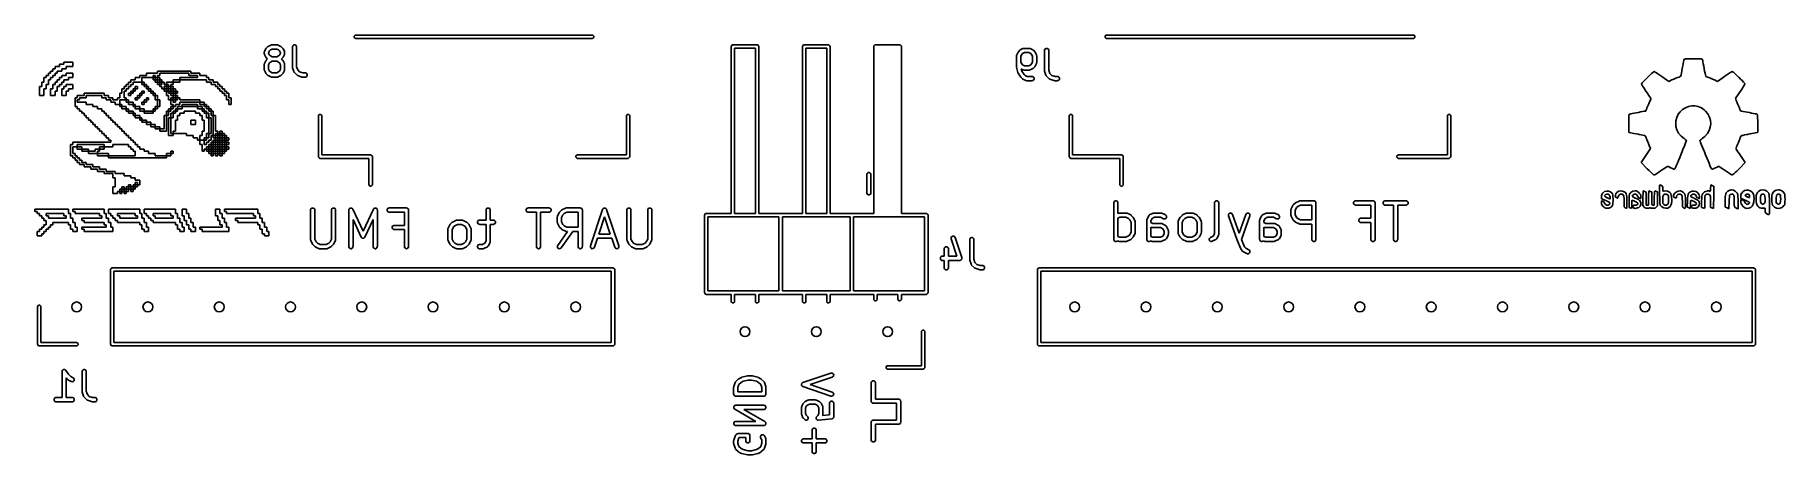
# Model space of a CAD drawing. Extents: x 4.38 to 6.84, y -4.84 to -4.25.
import ezdxf

# ---------------------------------------------------------------- set-up
doc = ezdxf.new("R2010")
doc.units = 0
doc.header["$MEASUREMENT"] = 0
doc.layers.add('BLACK', color=7, linetype='CONTINUOUS')

msp = doc.modelspace()

# ---------------------------------------------------------------- linework, layer by layer
at = {"layer": 'BLACK', "linetype": 'CONTINUOUS'}
for p, q in [((4.7058, -4.271), (4.7059, -4.2705)), ((4.7058, -4.2729), (4.7058, -4.271)), ((4.7059, -4.2703), (4.7061, -4.2697)), ((4.7059, -4.2704), (4.7059, -4.2703)), ((4.7059, -4.2705), (4.7059, -4.2704)), ((4.7061, -4.2697), (4.708, -4.266)), ((4.708, -4.266), (4.7081, -4.2657)), ((4.7081, -4.2657), (4.7082, -4.2656)), ((4.7082, -4.2656), (4.7083, -4.2655)), ((4.7082, -4.2656), (4.7082, -4.2656)), ((4.7083, -4.2655), (4.7084, -4.2654)), ((4.7084, -4.2654), (4.7085, -4.2652)), ((4.7085, -4.2652), (4.7104, -4.2633)), ((4.7104, -4.2633), (4.7106, -4.2631)), ((4.7106, -4.2631), (4.7107, -4.2631)), ((4.7107, -4.2631), (4.7108, -4.263)), ((4.7108, -4.263), (4.7109, -4.263)), ((4.7109, -4.2629), (4.7112, -4.2628)), ((4.7109, -4.263), (4.7109, -4.2629)), ((4.7112, -4.2628), (4.7149, -4.2609)), ((4.7131, -4.269), (4.7117, -4.2717)), ((4.7143, -4.2678), (4.7131, -4.269)), ((4.7169, -4.2665), (4.7143, -4.2678)), ((4.7149, -4.2609), (4.7155, -4.2607)), ((4.7155, -4.2607), (4.7156, -4.2607)), ((4.7156, -4.2607), (4.7157, -4.2606)), ((4.7157, -4.2606), (4.7163, -4.2606)), ((4.7163, -4.2606), (4.7238, -4.2606)), ((4.7231, -4.2665), (4.7169, -4.2665)), ((4.7258, -4.2678), (4.7231, -4.2665)), ((4.7238, -4.2606), (4.7243, -4.2606)), ((4.7243, -4.2606), (4.7244, -4.2607)), ((4.7244, -4.2607), (4.7245, -4.2607)), ((4.7245, -4.2607), (4.7251, -4.2609)), ((4.7251, -4.2609), (4.7288, -4.2628)), ((4.7269, -4.269), (4.7258, -4.2678)), ((4.7283, -4.2717), (4.7269, -4.269)), ((4.7288, -4.2628), (4.7291, -4.2629)), ((4.7291, -4.2629), (4.7291, -4.263)), ((4.7291, -4.263), (4.7292, -4.263)), ((4.7292, -4.263), (4.7293, -4.2631)), ((4.7293, -4.2631), (4.7294, -4.2631)), ((4.7294, -4.2631), (4.7296, -4.2633)), ((4.7296, -4.2633), (4.7315, -4.2652)), ((4.7315, -4.2652), (4.7316, -4.2654)), ((4.7316, -4.2654), (4.7317, -4.2655)), ((4.7317, -4.2655), (4.7318, -4.2656)), ((4.7318, -4.2656), (4.7318, -4.2656)), ((4.7318, -4.2656), (4.7319, -4.2657)), ((4.7319, -4.2657), (4.732, -4.266)), ((4.732, -4.266), (4.7339, -4.2697)), ((4.7339, -4.2697), (4.7341, -4.2703)), ((4.7341, -4.2703), (4.7341, -4.2704)), ((4.7341, -4.2704), (4.7341, -4.2705)), ((4.7341, -4.2705), (4.7342, -4.271)), ((4.7342, -4.271), (4.7342, -4.2729)), ((4.7452, -4.263), (4.7457, -4.2619)), ((4.7452, -4.2635), (4.7452, -4.263)), ((4.7452, -4.2917), (4.7452, -4.2635)), ((4.7457, -4.2619), (4.7465, -4.2611)), ((4.7465, -4.2611), (4.7475, -4.2606)), ((4.7475, -4.2606), (4.7487, -4.2606)), ((4.7487, -4.2606), (4.7498, -4.2611)), ((4.7498, -4.2611), (4.7506, -4.2619)), ((4.7506, -4.2619), (4.751, -4.263)), ((4.751, -4.263), (4.7511, -4.2635)), ((4.7511, -4.2635), (4.7511, -4.2912)), ((4.8319, -4.2483), (4.8332, -4.247)), ((4.8319, -4.2501), (4.8319, -4.2483)), ((4.8332, -4.2514), (4.8319, -4.2501)), ((4.8332, -4.247), (4.8341, -4.2469)), ((4.8341, -4.2516), (4.8332, -4.2514)), ((4.8341, -4.2469), (5.1659, -4.2469)), ((5.1659, -4.2516), (4.8341, -4.2516)), ((5.1659, -4.2469), (5.1668, -4.247)), ((5.1668, -4.2514), (5.1659, -4.2516)), ((5.1668, -4.247), (5.1681, -4.2483)), ((5.1681, -4.2501), (5.1668, -4.2514)), ((5.1681, -4.2483), (5.1681, -4.2501)), ((5.3607, -4.263), (5.3609, -4.2621)), ((5.3607, -4.4969), (5.3607, -4.263)), ((5.3609, -4.2621), (5.3622, -4.2608)), ((5.3622, -4.2608), (5.3631, -4.2607)), ((5.3631, -4.2607), (5.3969, -4.2607)), ((5.3654, -4.2654), (5.3654, -4.4969)), ((5.3946, -4.2654), (5.3654, -4.2654)), ((5.3946, -4.4969), (5.3946, -4.2654)), ((5.3969, -4.2607), (5.3978, -4.2608)), ((5.3978, -4.2608), (5.3991, -4.2621)), ((5.3991, -4.2621), (5.3993, -4.263)), ((5.3993, -4.263), (5.3993, -4.4969)), ((5.4607, -4.263), (5.4609, -4.2621)), ((5.4607, -4.4969), (5.4607, -4.263)), ((5.4609, -4.2621), (5.4622, -4.2608)), ((5.4622, -4.2608), (5.4631, -4.2607)), ((5.4631, -4.2607), (5.4969, -4.2607)), ((5.4654, -4.2654), (5.4654, -4.4969)), ((5.4946, -4.2654), (5.4654, -4.2654)), ((5.4946, -4.4969), (5.4946, -4.2654)), ((5.4969, -4.2607), (5.4978, -4.2608)), ((5.4978, -4.2608), (5.4991, -4.2621)), ((5.4991, -4.2621), (5.4993, -4.263)), ((5.4993, -4.263), (5.4993, -4.4969)), ((5.5607, -4.263), (5.5609, -4.2621)), ((5.5607, -4.4969), (5.5607, -4.263)), ((5.5609, -4.2621), (5.5622, -4.2608)), ((5.5622, -4.2608), (5.5631, -4.2607)), ((5.5631, -4.2607), (5.5969, -4.2607)), ((5.5969, -4.2607), (5.5978, -4.2608)), ((5.5978, -4.2608), (5.5991, -4.2621)), ((5.5991, -4.2621), (5.5993, -4.263)), ((5.5993, -4.263), (5.5993, -4.4969)), ((5.7611, -4.2747), (5.763, -4.271)), ((5.763, -4.271), (5.7631, -4.2707)), ((5.7631, -4.2707), (5.7632, -4.2706)), ((5.7632, -4.2706), (5.7633, -4.2705)), ((5.7632, -4.2706), (5.7632, -4.2706)), ((5.7633, -4.2705), (5.7634, -4.2704)), ((5.7634, -4.2704), (5.7635, -4.2702)), ((5.7635, -4.2702), (5.7654, -4.2683)), ((5.7654, -4.2683), (5.7656, -4.2681)), ((5.7656, -4.2681), (5.7657, -4.2681)), ((5.7657, -4.2681), (5.7658, -4.268)), ((5.7658, -4.268), (5.7659, -4.268)), ((5.7659, -4.2679), (5.7662, -4.2678)), ((5.7659, -4.268), (5.7659, -4.2679)), ((5.7662, -4.2678), (5.7699, -4.2659)), ((5.7699, -4.2659), (5.7705, -4.2657)), ((5.7705, -4.2657), (5.7706, -4.2657)), ((5.7706, -4.2657), (5.7707, -4.2656)), ((5.7707, -4.2656), (5.7713, -4.2656)), ((5.7713, -4.2656), (5.7788, -4.2656)), ((5.7788, -4.2656), (5.7793, -4.2656)), ((5.7793, -4.2656), (5.7794, -4.2657)), ((5.7794, -4.2657), (5.7795, -4.2657)), ((5.7795, -4.2657), (5.7801, -4.2659)), ((5.7801, -4.2659), (5.7838, -4.2678)), ((5.7838, -4.2678), (5.7841, -4.2679)), ((5.7841, -4.2679), (5.7841, -4.268)), ((5.7841, -4.268), (5.7842, -4.268)), ((5.7842, -4.268), (5.7843, -4.2681)), ((5.7843, -4.2681), (5.7844, -4.2681)), ((5.7844, -4.2681), (5.7846, -4.2683)), ((5.7846, -4.2683), (5.7865, -4.2702)), ((5.7865, -4.2702), (5.7866, -4.2704)), ((5.7866, -4.2704), (5.7867, -4.2705)), ((5.7867, -4.2705), (5.7868, -4.2706)), ((5.7868, -4.2706), (5.7868, -4.2706)), ((5.7868, -4.2706), (5.7869, -4.2707)), ((5.7869, -4.2707), (5.787, -4.271)), ((5.787, -4.271), (5.7889, -4.2747)), ((5.8002, -4.268), (5.8007, -4.2669)), ((5.8002, -4.2685), (5.8002, -4.268)), ((5.8002, -4.2967), (5.8002, -4.2685)), ((5.8007, -4.2669), (5.8015, -4.2661)), ((5.8015, -4.2661), (5.8025, -4.2656)), ((5.8025, -4.2656), (5.8037, -4.2656)), ((5.8037, -4.2656), (5.8048, -4.2661)), ((5.8048, -4.2661), (5.8056, -4.2669)), ((5.8056, -4.2669), (5.806, -4.268)), ((5.806, -4.268), (5.8061, -4.2685)), ((5.8061, -4.2685), (5.8061, -4.2962)), ((5.885, -4.2483), (5.8863, -4.247)), ((5.885, -4.2501), (5.885, -4.2483)), ((5.8863, -4.2514), (5.885, -4.2501)), ((5.8863, -4.247), (5.8872, -4.2469)), ((5.8872, -4.2516), (5.8863, -4.2514)), ((5.8872, -4.2469), (6.3175, -4.2469)), ((6.3175, -4.2516), (5.8872, -4.2516)), ((6.3175, -4.2469), (6.3184, -4.247)), ((6.3184, -4.2514), (6.3175, -4.2516)), ((6.3184, -4.247), (6.3197, -4.2483)), ((6.3197, -4.2501), (6.3184, -4.2514)), ((6.3197, -4.2483), (6.3197, -4.2501)), ((4.4091, -4.2973), (4.4091, -4.2941)), ((4.4091, -4.2941), (4.4123, -4.2941)), ((4.4123, -4.2941), (4.4123, -4.291)), ((4.4123, -4.291), (4.4185, -4.291)), ((4.4185, -4.291), (4.4185, -4.2879)), ((4.4185, -4.2879), (4.4247, -4.2879)), ((4.4279, -4.2941), (4.4216, -4.2941)), ((4.4216, -4.2941), (4.4216, -4.2973)), ((4.4247, -4.2879), (4.4247, -4.2847)), ((4.4247, -4.2847), (4.4372, -4.2847)), ((4.4372, -4.291), (4.4279, -4.291)), ((4.4279, -4.291), (4.4279, -4.2941)), ((4.4372, -4.2847), (4.4372, -4.291)), ((4.7059, -4.2735), (4.7058, -4.2729)), ((4.7058, -4.2879), (4.7059, -4.2873)), ((4.7058, -4.2954), (4.7058, -4.2879)), ((4.7059, -4.296), (4.7058, -4.2954)), ((4.7059, -4.2736), (4.7059, -4.2735)), ((4.7059, -4.2737), (4.7059, -4.2736)), ((4.7061, -4.2742), (4.7059, -4.2737)), ((4.7059, -4.2871), (4.7061, -4.2866)), ((4.7059, -4.2872), (4.7059, -4.2871)), ((4.7059, -4.2873), (4.7059, -4.2872)), ((4.708, -4.278), (4.7061, -4.2742)), ((4.7061, -4.2866), (4.708, -4.2828)), ((4.7081, -4.2782), (4.708, -4.278)), ((4.708, -4.2828), (4.7081, -4.2826)), ((4.7082, -4.2783), (4.7081, -4.2782)), ((4.7081, -4.2826), (4.7082, -4.2825)), ((4.7082, -4.2784), (4.7082, -4.2783)), ((4.7083, -4.2785), (4.7082, -4.2784)), ((4.7082, -4.2824), (4.7083, -4.2823)), ((4.7082, -4.2825), (4.7082, -4.2824)), ((4.7084, -4.2785), (4.7083, -4.2785)), ((4.7083, -4.2823), (4.7084, -4.2823)), ((4.7085, -4.2787), (4.7084, -4.2785)), ((4.7084, -4.2823), (4.7085, -4.2821)), ((4.7102, -4.2804), (4.7085, -4.2787)), ((4.7085, -4.2821), (4.7102, -4.2804)), ((4.7117, -4.2717), (4.7117, -4.2722)), ((4.7117, -4.2722), (4.7131, -4.2749)), ((4.7131, -4.2859), (4.7117, -4.2886)), ((4.7117, -4.2886), (4.7117, -4.2947)), ((4.7117, -4.2947), (4.7131, -4.2974)), ((4.7131, -4.2749), (4.7143, -4.2761)), ((4.7143, -4.2847), (4.7131, -4.2859)), ((4.7143, -4.2761), (4.7169, -4.2775)), ((4.7169, -4.2834), (4.7143, -4.2847)), ((4.7169, -4.2775), (4.7231, -4.2775)), ((4.7231, -4.2834), (4.7169, -4.2834)), ((4.7231, -4.2775), (4.7258, -4.2761)), ((4.7258, -4.2847), (4.7231, -4.2834)), ((4.7258, -4.2761), (4.7269, -4.2749)), ((4.7269, -4.2859), (4.7258, -4.2847)), ((4.7269, -4.2749), (4.7283, -4.2722)), ((4.7283, -4.2886), (4.7269, -4.2859)), ((4.7269, -4.2974), (4.7283, -4.2947)), ((4.7283, -4.2722), (4.7283, -4.2717)), ((4.7283, -4.2947), (4.7283, -4.2886)), ((4.7315, -4.2787), (4.7298, -4.2804)), ((4.7298, -4.2804), (4.7315, -4.2821)), ((4.7316, -4.2785), (4.7315, -4.2787)), ((4.7315, -4.2821), (4.7316, -4.2823)), ((4.7317, -4.2785), (4.7316, -4.2785)), ((4.7316, -4.2823), (4.7317, -4.2823)), ((4.7318, -4.2784), (4.7317, -4.2785)), ((4.7317, -4.2823), (4.7318, -4.2824)), ((4.7319, -4.2782), (4.7318, -4.2783)), ((4.7318, -4.2783), (4.7318, -4.2784)), ((4.7318, -4.2824), (4.7318, -4.2825)), ((4.7318, -4.2825), (4.7319, -4.2826)), ((4.732, -4.278), (4.7319, -4.2782)), ((4.7319, -4.2826), (4.732, -4.2828)), ((4.7339, -4.2742), (4.732, -4.278)), ((4.732, -4.2828), (4.7339, -4.2866)), ((4.7341, -4.2737), (4.7339, -4.2742)), ((4.7339, -4.2866), (4.7341, -4.2871)), ((4.7342, -4.2729), (4.7341, -4.2735)), ((4.7341, -4.2735), (4.7341, -4.2736)), ((4.7341, -4.2736), (4.7341, -4.2737)), ((4.7341, -4.2871), (4.7341, -4.2872)), ((4.7341, -4.2872), (4.7341, -4.2873)), ((4.7341, -4.2873), (4.7342, -4.2879)), ((4.7342, -4.2954), (4.7341, -4.296)), ((4.7342, -4.2879), (4.7342, -4.2954)), ((4.7452, -4.2919), (4.7452, -4.2917)), ((4.7452, -4.292), (4.7452, -4.2919)), ((4.7452, -4.2921), (4.7452, -4.292)), ((4.7452, -4.2922), (4.7452, -4.2921)), ((4.7453, -4.2923), (4.7452, -4.2922)), ((4.7453, -4.2926), (4.7453, -4.2923)), ((4.7472, -4.2982), (4.7453, -4.2926)), ((4.7511, -4.2912), (4.7526, -4.2957)), ((5.7608, -4.276), (5.7609, -4.2755)), ((5.7608, -4.291), (5.7608, -4.276)), ((5.7608, -4.2911), (5.7608, -4.291)), ((5.7608, -4.2912), (5.7608, -4.2911)), ((5.7608, -4.2914), (5.7608, -4.2912)), ((5.7609, -4.2916), (5.7608, -4.2914)), ((5.7609, -4.2753), (5.7611, -4.2747)), ((5.7609, -4.2754), (5.7609, -4.2753)), ((5.7609, -4.2755), (5.7609, -4.2754)), ((5.7609, -4.2917), (5.7609, -4.2916)), ((5.7609, -4.2916), (5.7609, -4.2916)), ((5.7628, -4.2992), (5.7609, -4.2917)), ((5.7681, -4.274), (5.7667, -4.2767)), ((5.7667, -4.2767), (5.7667, -4.2847)), ((5.7667, -4.2847), (5.7681, -4.2874)), ((5.7699, -4.2955), (5.7676, -4.2944)), ((5.7676, -4.2944), (5.7684, -4.2973)), ((5.7693, -4.2728), (5.7681, -4.274)), ((5.7681, -4.2874), (5.7693, -4.2886)), ((5.7719, -4.2715), (5.7693, -4.2728)), ((5.7693, -4.2886), (5.7719, -4.29)), ((5.7705, -4.2958), (5.7699, -4.2955)), ((5.7781, -4.2715), (5.7719, -4.2715)), ((5.7719, -4.29), (5.7781, -4.29)), ((5.7808, -4.2728), (5.7781, -4.2715)), ((5.7781, -4.29), (5.7808, -4.2886)), ((5.7801, -4.2955), (5.7795, -4.2958)), ((5.7838, -4.2937), (5.7801, -4.2955)), ((5.7819, -4.274), (5.7808, -4.2728)), ((5.7808, -4.2886), (5.7819, -4.2874)), ((5.7833, -4.2767), (5.7819, -4.274)), ((5.7819, -4.2874), (5.7833, -4.2847)), ((5.7833, -4.2847), (5.7833, -4.2767)), ((5.7841, -4.2935), (5.7838, -4.2937)), ((5.7842, -4.2934), (5.7841, -4.2935)), ((5.7841, -4.2935), (5.7841, -4.2935)), ((5.7843, -4.2934), (5.7842, -4.2934)), ((5.7844, -4.2933), (5.7843, -4.2934)), ((5.7846, -4.2931), (5.7844, -4.2933)), ((5.7865, -4.2912), (5.7846, -4.2931)), ((5.7866, -4.291), (5.7865, -4.2912)), ((5.7867, -4.291), (5.7866, -4.291)), ((5.7868, -4.2909), (5.7867, -4.291)), ((5.7869, -4.2907), (5.7868, -4.2908)), ((5.7868, -4.2908), (5.7868, -4.2909)), ((5.787, -4.2905), (5.7869, -4.2907)), ((5.7889, -4.2867), (5.787, -4.2905)), ((5.7889, -4.2747), (5.7891, -4.2753)), ((5.7891, -4.2862), (5.7889, -4.2867)), ((5.7891, -4.2753), (5.7891, -4.2754)), ((5.7891, -4.2754), (5.7891, -4.2755)), ((5.7891, -4.2755), (5.7892, -4.276)), ((5.7892, -4.2854), (5.7891, -4.286)), ((5.7891, -4.286), (5.7891, -4.2861)), ((5.7891, -4.2861), (5.7891, -4.2862)), ((5.7892, -4.276), (5.7892, -4.2854)), ((6.694, -4.2972), (6.6946, -4.2938)), ((6.6946, -4.2938), (6.6947, -4.2937)), ((6.6947, -4.2937), (6.6953, -4.2902)), ((6.6947, -4.2937), (6.6947, -4.2937)), ((6.6953, -4.2902), (6.6959, -4.2871)), ((6.6953, -4.2902), (6.6953, -4.2902)), ((6.6959, -4.2871), (6.6964, -4.2845)), ((6.6959, -4.2871), (6.6959, -4.2871)), ((6.6964, -4.2845), (6.6968, -4.2826)), ((6.6964, -4.2845), (6.6964, -4.2845)), ((6.6968, -4.2826), (6.697, -4.2817)), ((6.6968, -4.2826), (6.6968, -4.2826)), ((6.697, -4.2816), (6.6971, -4.2812)), ((6.697, -4.2817), (6.697, -4.2816)), ((6.697, -4.2816), (6.697, -4.2816)), ((6.697, -4.2817), (6.697, -4.2817)), ((6.6971, -4.2811), (6.6974, -4.2808)), ((6.6971, -4.2812), (6.6971, -4.2811)), ((6.6974, -4.2808), (6.6975, -4.2808)), ((6.6975, -4.2808), (6.698, -4.2805)), ((6.698, -4.2805), (6.6981, -4.2805)), ((6.6981, -4.2805), (6.699, -4.2804)), ((6.699, -4.2804), (6.7006, -4.2803)), ((6.699, -4.2804), (6.699, -4.2804)), ((6.7006, -4.2803), (6.7006, -4.2803)), ((6.7006, -4.2803), (6.7028, -4.2803)), ((6.7028, -4.2803), (6.7059, -4.2802)), ((6.7028, -4.2803), (6.7028, -4.2803)), ((6.7059, -4.2802), (6.7059, -4.2802)), ((6.7059, -4.2802), (6.71, -4.2802)), ((6.71, -4.2802), (6.7105, -4.2802)), ((6.7105, -4.2802), (6.7145, -4.2802)), ((6.7145, -4.2802), (6.7145, -4.2802)), ((6.7145, -4.2802), (6.7175, -4.2803)), ((6.7175, -4.2803), (6.7175, -4.2803)), ((6.7175, -4.2803), (6.7196, -4.2803)), ((6.7196, -4.2803), (6.7196, -4.2803)), ((6.7196, -4.2803), (6.7211, -4.2804)), ((6.7211, -4.2804), (6.7211, -4.2804)), ((6.7211, -4.2804), (6.722, -4.2806)), ((6.722, -4.2806), (6.7221, -4.2806)), ((6.7221, -4.2806), (6.7226, -4.2808)), ((6.7226, -4.2808), (6.7226, -4.2809)), ((6.7226, -4.2809), (6.7229, -4.2812)), ((6.7229, -4.2812), (6.7229, -4.2812)), ((6.7229, -4.2812), (6.723, -4.2817)), ((6.723, -4.2817), (6.723, -4.2817)), ((6.723, -4.2817), (6.7231, -4.2817)), ((6.7231, -4.2817), (6.7231, -4.2817)), ((6.7231, -4.2817), (6.7233, -4.2827)), ((6.7233, -4.2827), (6.7233, -4.2827)), ((6.7233, -4.2827), (6.7236, -4.2846)), ((6.7236, -4.2846), (6.7236, -4.2846)), ((6.7236, -4.2846), (6.7241, -4.2872)), ((6.7241, -4.2872), (6.7241, -4.2872)), ((6.7241, -4.2872), (6.7247, -4.2903)), ((6.7247, -4.2903), (6.7247, -4.2903)), ((6.7247, -4.2903), (6.7254, -4.2938)), ((6.7254, -4.2938), (6.7254, -4.2938)), ((6.7254, -4.2938), (6.7254, -4.2941)), ((6.7254, -4.2941), (6.726, -4.2974)), ((4.3904, -4.3316), (4.3904, -4.3191)), ((4.3904, -4.3191), (4.3935, -4.3191)), ((4.3935, -4.3191), (4.3935, -4.3129)), ((4.3935, -4.3129), (4.3966, -4.3129)), ((4.3966, -4.3129), (4.3966, -4.3066)), ((4.3966, -4.3066), (4.3998, -4.3066)), ((4.3998, -4.3066), (4.3998, -4.3035)), ((4.3998, -4.3035), (4.4029, -4.3035)), ((4.4029, -4.316), (4.3998, -4.316)), ((4.3998, -4.316), (4.3998, -4.3222)), ((4.4029, -4.3035), (4.4029, -4.3004)), ((4.4029, -4.3004), (4.406, -4.3004)), ((4.406, -4.3098), (4.4029, -4.3098)), ((4.4029, -4.3098), (4.4029, -4.316)), ((4.406, -4.3004), (4.406, -4.2973)), ((4.406, -4.2973), (4.4091, -4.2973)), ((4.4091, -4.3066), (4.406, -4.3066)), ((4.406, -4.3066), (4.406, -4.3098)), ((4.4123, -4.3035), (4.4091, -4.3035)), ((4.4091, -4.3035), (4.4091, -4.3066)), ((4.4091, -4.3222), (4.4091, -4.316)), ((4.4091, -4.316), (4.4123, -4.316)), ((4.4154, -4.3004), (4.4123, -4.3004)), ((4.4123, -4.3004), (4.4123, -4.3035)), ((4.4123, -4.316), (4.4123, -4.3129)), ((4.4123, -4.3129), (4.4154, -4.3129)), ((4.4216, -4.2973), (4.4154, -4.2973)), ((4.4154, -4.2973), (4.4154, -4.3004)), ((4.4154, -4.3129), (4.4154, -4.3098)), ((4.4154, -4.3098), (4.4185, -4.3098)), ((4.4185, -4.3191), (4.4154, -4.3191)), ((4.4154, -4.3191), (4.4154, -4.3254)), ((4.4185, -4.3098), (4.4185, -4.3066)), ((4.4185, -4.3066), (4.4216, -4.3066)), ((4.4216, -4.316), (4.4185, -4.316)), ((4.4185, -4.316), (4.4185, -4.3191)), ((4.4216, -4.3066), (4.4216, -4.3035)), ((4.4216, -4.3035), (4.4279, -4.3035)), ((4.4247, -4.3129), (4.4216, -4.3129)), ((4.4216, -4.3129), (4.4216, -4.316)), ((4.431, -4.3098), (4.4247, -4.3098)), ((4.4247, -4.3098), (4.4247, -4.3129)), ((4.4247, -4.3222), (4.4247, -4.3191)), ((4.4247, -4.3191), (4.4279, -4.3191)), ((4.4279, -4.3035), (4.4279, -4.3004)), ((4.4279, -4.3004), (4.4372, -4.3004)), ((4.4279, -4.3191), (4.4279, -4.316)), ((4.4279, -4.316), (4.4372, -4.316)), ((4.4372, -4.3066), (4.431, -4.3066)), ((4.431, -4.3066), (4.431, -4.3098)), ((4.4372, -4.3004), (4.4372, -4.3066)), ((4.4372, -4.316), (4.4372, -4.3222)), ((4.5091, -4.3222), (4.5091, -4.3191)), ((4.5091, -4.3191), (4.5122, -4.3191)), ((4.5122, -4.3191), (4.5122, -4.316)), ((4.5122, -4.316), (4.5154, -4.316)), ((4.5154, -4.316), (4.5154, -4.3129)), ((4.5154, -4.3129), (4.5185, -4.3129)), ((4.5185, -4.3191), (4.5154, -4.3191)), ((4.5154, -4.3191), (4.5154, -4.3222)), ((4.5185, -4.3129), (4.5185, -4.3098)), ((4.5185, -4.3098), (4.5248, -4.3098)), ((4.5216, -4.316), (4.5185, -4.316)), ((4.5185, -4.316), (4.5185, -4.3191)), ((4.5341, -4.3129), (4.5216, -4.3129)), ((4.5216, -4.3129), (4.5216, -4.316)), ((4.5248, -4.3098), (4.5248, -4.3066)), ((4.5248, -4.3066), (4.531, -4.3066)), ((4.5248, -4.3222), (4.5248, -4.3191)), ((4.5248, -4.3191), (4.5279, -4.3191)), ((4.5279, -4.3191), (4.5279, -4.3222)), ((4.531, -4.3066), (4.531, -4.3035)), ((4.531, -4.3035), (4.5404, -4.3035)), ((4.5497, -4.3066), (4.5341, -4.3066)), ((4.5341, -4.3066), (4.5341, -4.3129)), ((4.5341, -4.316), (4.5341, -4.3129)), ((4.5341, -4.3129), (4.5373, -4.3129)), ((4.5373, -4.316), (4.5341, -4.316)), ((4.5373, -4.3129), (4.5373, -4.316)), ((4.5373, -4.3191), (4.5373, -4.316)), ((4.5373, -4.316), (4.5404, -4.316)), ((4.5404, -4.3191), (4.5373, -4.3191)), ((4.5404, -4.3035), (4.5404, -4.3004)), ((4.5404, -4.3004), (4.556, -4.3004)), ((4.5404, -4.316), (4.5404, -4.3191)), ((4.5404, -4.3222), (4.5404, -4.3191)), ((4.5404, -4.3191), (4.5435, -4.3191)), ((4.5435, -4.3191), (4.5435, -4.3222)), ((4.5529, -4.3035), (4.5497, -4.3035)), ((4.5497, -4.3035), (4.5497, -4.3066)), ((4.5497, -4.3098), (4.5497, -4.3066)), ((4.5497, -4.3066), (4.5529, -4.3066)), ((4.5529, -4.3098), (4.5497, -4.3098)), ((4.5529, -4.3066), (4.5529, -4.3035)), ((4.556, -4.3066), (4.5529, -4.3066)), ((4.5529, -4.3066), (4.5529, -4.3098)), ((4.5529, -4.3129), (4.5529, -4.3098)), ((4.5529, -4.3098), (4.556, -4.3098)), ((4.556, -4.3129), (4.5529, -4.3129)), ((4.556, -4.3004), (4.556, -4.2973)), ((4.556, -4.2973), (4.6029, -4.2973)), ((4.5591, -4.3035), (4.556, -4.3035)), ((4.556, -4.3035), (4.556, -4.3066)), ((4.556, -4.3098), (4.556, -4.3066)), ((4.556, -4.3066), (4.5591, -4.3066)), ((4.5591, -4.3098), (4.556, -4.3098)), ((4.556, -4.3098), (4.556, -4.3129)), ((4.556, -4.316), (4.556, -4.3129)), ((4.556, -4.3129), (4.5591, -4.3129)), ((4.5591, -4.316), (4.556, -4.316)), ((4.5998, -4.3004), (4.5591, -4.3004)), ((4.5591, -4.3004), (4.5591, -4.3035)), ((4.5591, -4.3066), (4.5591, -4.3098)), ((4.5591, -4.3129), (4.5591, -4.3098)), ((4.5591, -4.3098), (4.5622, -4.3098)), ((4.5591, -4.3129), (4.5591, -4.316)), ((4.5622, -4.3129), (4.5591, -4.3129)), ((4.5591, -4.3191), (4.5591, -4.316)), ((4.5591, -4.316), (4.5622, -4.316)), ((4.5622, -4.3191), (4.5591, -4.3191)), ((4.5622, -4.3098), (4.5622, -4.3129)), ((4.5622, -4.316), (4.5622, -4.3129)), ((4.5622, -4.3129), (4.5654, -4.3129)), ((4.5622, -4.3222), (4.5622, -4.3191)), ((4.5654, -4.3129), (4.5654, -4.316)), ((4.5654, -4.316), (4.5685, -4.316)), ((4.5685, -4.3191), (4.5654, -4.3191)), ((4.5654, -4.3191), (4.5654, -4.3222)), ((4.5685, -4.316), (4.5685, -4.3129)), ((4.5685, -4.3129), (4.5779, -4.3129)), ((4.5716, -4.316), (4.5685, -4.316)), ((4.5685, -4.316), (4.5685, -4.3191)), ((4.5685, -4.3222), (4.5685, -4.3191)), ((4.5685, -4.3191), (4.5716, -4.3191)), ((4.5716, -4.3191), (4.5716, -4.316)), ((4.5716, -4.3191), (4.5716, -4.3222)), ((4.5747, -4.3191), (4.5716, -4.3191)), ((4.5779, -4.316), (4.5747, -4.316)), ((4.5747, -4.316), (4.5747, -4.3191)), ((4.5747, -4.3222), (4.5747, -4.3191)), ((4.5747, -4.3191), (4.5779, -4.3191)), ((4.5779, -4.3129), (4.5779, -4.3098)), ((4.5779, -4.3098), (4.5872, -4.3098)), ((4.5779, -4.3129), (4.5779, -4.316)), ((4.5872, -4.3129), (4.5779, -4.3129)), ((4.5779, -4.3191), (4.5779, -4.3222)), ((4.5872, -4.3098), (4.5872, -4.3066)), ((4.5872, -4.3066), (4.6122, -4.3066)), ((4.6247, -4.3098), (4.5872, -4.3098)), ((4.5872, -4.3098), (4.5872, -4.3129)), ((4.5998, -4.3035), (4.5998, -4.3004)), ((4.6122, -4.3035), (4.5998, -4.3035)), ((4.6029, -4.2973), (4.6029, -4.3004)), ((4.6029, -4.3004), (4.6154, -4.3004)), ((4.6122, -4.3066), (4.6122, -4.3035)), ((4.6154, -4.3004), (4.6154, -4.3035)), ((4.6154, -4.3035), (4.6247, -4.3035)), ((4.6247, -4.3035), (4.6247, -4.3066)), ((4.6247, -4.3066), (4.6279, -4.3066)), ((4.6247, -4.3129), (4.6247, -4.3098)), ((4.631, -4.3129), (4.6247, -4.3129)), ((4.6279, -4.3066), (4.6279, -4.3098)), ((4.6279, -4.3098), (4.6341, -4.3098)), ((4.631, -4.316), (4.631, -4.3129)), ((4.6372, -4.316), (4.631, -4.316)), ((4.6341, -4.3098), (4.6341, -4.3129)), ((4.6341, -4.3129), (4.6404, -4.3129)), ((4.6372, -4.3191), (4.6372, -4.316)), ((4.6404, -4.3191), (4.6372, -4.3191)), ((4.6404, -4.3129), (4.6404, -4.316)), ((4.6404, -4.316), (4.6435, -4.316)), ((4.6404, -4.3222), (4.6404, -4.3191)), ((4.6435, -4.316), (4.6435, -4.3191)), ((4.6435, -4.3191), (4.6466, -4.3191)), ((4.6466, -4.3191), (4.6466, -4.3222)), ((4.7059, -4.2961), (4.7059, -4.296)), ((4.7059, -4.2962), (4.7059, -4.2961)), ((4.7061, -4.2967), (4.7059, -4.2962)), ((4.708, -4.3005), (4.7061, -4.2967)), ((4.7081, -4.3007), (4.708, -4.3005)), ((4.7082, -4.3008), (4.7081, -4.3007)), ((4.7082, -4.3009), (4.7082, -4.3008)), ((4.7083, -4.301), (4.7082, -4.3009)), ((4.7084, -4.301), (4.7083, -4.301)), ((4.7085, -4.3012), (4.7084, -4.301)), ((4.7104, -4.3031), (4.7085, -4.3012)), ((4.7106, -4.3033), (4.7104, -4.3031)), ((4.7107, -4.3034), (4.7106, -4.3033)), ((4.7108, -4.3034), (4.7107, -4.3034)), ((4.7109, -4.3035), (4.7108, -4.3034)), ((4.7112, -4.3037), (4.7109, -4.3035)), ((4.7109, -4.3035), (4.7109, -4.3035)), ((4.7149, -4.3055), (4.7112, -4.3037)), ((4.7131, -4.2974), (4.7143, -4.2986)), ((4.7143, -4.2986), (4.7169, -4.3)), ((4.7155, -4.3058), (4.7149, -4.3055)), ((4.7156, -4.3058), (4.7155, -4.3058)), ((4.7157, -4.3058), (4.7156, -4.3058)), ((4.7163, -4.3059), (4.7157, -4.3058)), ((4.7238, -4.3059), (4.7163, -4.3059)), ((4.7169, -4.3), (4.7231, -4.3)), ((4.7231, -4.3), (4.7258, -4.2986)), ((4.7243, -4.3058), (4.7238, -4.3059)), ((4.7244, -4.3058), (4.7243, -4.3058)), ((4.7245, -4.3058), (4.7244, -4.3058)), ((4.7251, -4.3055), (4.7245, -4.3058)), ((4.7288, -4.3037), (4.7251, -4.3055)), ((4.7258, -4.2986), (4.7269, -4.2974)), ((4.7291, -4.3035), (4.7288, -4.3037)), ((4.7292, -4.3034), (4.7291, -4.3035)), ((4.7291, -4.3035), (4.7291, -4.3035)), ((4.7293, -4.3034), (4.7292, -4.3034)), ((4.7294, -4.3033), (4.7293, -4.3034)), ((4.7296, -4.3031), (4.7294, -4.3033)), ((4.7315, -4.3012), (4.7296, -4.3031)), ((4.7316, -4.301), (4.7315, -4.3012)), ((4.7317, -4.301), (4.7316, -4.301)), ((4.7318, -4.3009), (4.7317, -4.301)), ((4.7319, -4.3007), (4.7318, -4.3008)), ((4.7318, -4.3008), (4.7318, -4.3009)), ((4.732, -4.3005), (4.7319, -4.3007)), ((4.7339, -4.2967), (4.732, -4.3005)), ((4.7341, -4.2962), (4.7339, -4.2967)), ((4.7341, -4.296), (4.7341, -4.2961)), ((4.7341, -4.2961), (4.7341, -4.2962)), ((4.7474, -4.2987), (4.7472, -4.2982)), ((4.7475, -4.2988), (4.7474, -4.2987)), ((4.7475, -4.2989), (4.7475, -4.2988)), ((4.7479, -4.2994), (4.7475, -4.2989)), ((4.7517, -4.3031), (4.7479, -4.2994)), ((4.7521, -4.3035), (4.7517, -4.3031)), ((4.7522, -4.3035), (4.7521, -4.3035)), ((4.7523, -4.3036), (4.7522, -4.3035)), ((4.7528, -4.3038), (4.7523, -4.3036)), ((4.7526, -4.2957), (4.7553, -4.2985)), ((4.7584, -4.3057), (4.7528, -4.3038)), ((4.7553, -4.2985), (4.7599, -4.3)), ((4.7587, -4.3058), (4.7584, -4.3057)), ((4.7588, -4.3058), (4.7587, -4.3058)), ((4.7589, -4.3058), (4.7588, -4.3058)), ((4.759, -4.3058), (4.7589, -4.3058)), ((4.7591, -4.3058), (4.759, -4.3058)), ((4.7594, -4.3059), (4.7591, -4.3058)), ((4.7631, -4.3059), (4.7594, -4.3059)), ((4.7599, -4.3), (4.7631, -4.3)), ((4.7631, -4.3), (4.7637, -4.3)), ((4.7637, -4.3058), (4.7631, -4.3059)), ((4.7637, -4.3), (4.7648, -4.3005)), ((4.7648, -4.3054), (4.7637, -4.3058)), ((4.7648, -4.3005), (4.7656, -4.3013)), ((4.7656, -4.3045), (4.7648, -4.3054)), ((4.7656, -4.3013), (4.766, -4.3023)), ((4.766, -4.3035), (4.7656, -4.3045)), ((4.766, -4.3023), (4.766, -4.3035)), ((5.7629, -4.2996), (5.7628, -4.2992)), ((5.7629, -4.2997), (5.7629, -4.2996)), ((5.763, -4.2998), (5.7629, -4.2997)), ((5.7629, -4.2997), (5.7629, -4.2997)), ((5.763, -4.2999), (5.763, -4.2998)), ((5.7632, -4.3002), (5.763, -4.2999)), ((5.7669, -4.3058), (5.7632, -4.3002)), ((5.7671, -4.306), (5.7669, -4.3058)), ((5.7669, -4.3058), (5.7669, -4.3058)), ((5.7669, -4.3058), (5.7669, -4.3058)), ((5.7673, -4.3062), (5.7671, -4.306)), ((5.7692, -4.3081), (5.7673, -4.3062)), ((5.7673, -4.3062), (5.7673, -4.3062)), ((5.7673, -4.3062), (5.7673, -4.3062)), ((5.7684, -4.2973), (5.7717, -4.3023)), ((5.7694, -4.3083), (5.7692, -4.3081)), ((5.7694, -4.3084), (5.7694, -4.3083)), ((5.7695, -4.3084), (5.7694, -4.3084)), ((5.7696, -4.3085), (5.7695, -4.3084)), ((5.7697, -4.3085), (5.7696, -4.3085)), ((5.7699, -4.3087), (5.7697, -4.3085)), ((5.7737, -4.3105), (5.7699, -4.3087)), ((5.7706, -4.2958), (5.7705, -4.2958)), ((5.7707, -4.2958), (5.7706, -4.2958)), ((5.7713, -4.2959), (5.7707, -4.2958)), ((5.7788, -4.2959), (5.7713, -4.2959)), ((5.7717, -4.3023), (5.773, -4.3036)), ((5.773, -4.3036), (5.7757, -4.305)), ((5.7742, -4.3108), (5.7737, -4.3105)), ((5.7743, -4.3108), (5.7742, -4.3108)), ((5.7744, -4.3108), (5.7743, -4.3108)), ((5.775, -4.3109), (5.7744, -4.3108)), ((5.7825, -4.3109), (5.775, -4.3109)), ((5.7757, -4.305), (5.7825, -4.305)), ((5.7793, -4.2958), (5.7788, -4.2959)), ((5.7794, -4.2958), (5.7793, -4.2958)), ((5.7795, -4.2958), (5.7794, -4.2958)), ((5.7825, -4.305), (5.7831, -4.305)), ((5.7831, -4.3108), (5.7825, -4.3109)), ((5.7831, -4.305), (5.7841, -4.3055)), ((5.7841, -4.3104), (5.7831, -4.3108)), ((5.7841, -4.3055), (5.785, -4.3063)), ((5.785, -4.3095), (5.7841, -4.3104)), ((5.785, -4.3063), (5.7854, -4.3073)), ((5.7854, -4.3085), (5.785, -4.3095)), ((5.7854, -4.3073), (5.7854, -4.3085)), ((5.8002, -4.2969), (5.8002, -4.2967)), ((5.8002, -4.297), (5.8002, -4.2969)), ((5.8002, -4.2971), (5.8002, -4.297)), ((5.8002, -4.2972), (5.8002, -4.2971)), ((5.8003, -4.2973), (5.8002, -4.2972)), ((5.8003, -4.2976), (5.8003, -4.2973)), ((5.8022, -4.3032), (5.8003, -4.2976)), ((5.8024, -4.3037), (5.8022, -4.3032)), ((5.8025, -4.3038), (5.8024, -4.3037)), ((5.8025, -4.3039), (5.8025, -4.3038)), ((5.8029, -4.3044), (5.8025, -4.3039)), ((5.8067, -4.3081), (5.8029, -4.3044)), ((5.8061, -4.2962), (5.8076, -4.3007)), ((5.8071, -4.3085), (5.8067, -4.3081)), ((5.8072, -4.3085), (5.8071, -4.3085)), ((5.8073, -4.3086), (5.8072, -4.3085)), ((5.8078, -4.3088), (5.8073, -4.3086)), ((5.8076, -4.3007), (5.8103, -4.3035)), ((5.8134, -4.3107), (5.8078, -4.3088)), ((5.8103, -4.3035), (5.8149, -4.305)), ((5.8137, -4.3108), (5.8134, -4.3107)), ((5.8138, -4.3108), (5.8137, -4.3108)), ((5.8139, -4.3108), (5.8138, -4.3108)), ((5.814, -4.3108), (5.8139, -4.3108)), ((5.8141, -4.3108), (5.814, -4.3108)), ((5.8144, -4.3109), (5.8141, -4.3108)), ((5.8181, -4.3109), (5.8144, -4.3109)), ((5.8149, -4.305), (5.8181, -4.305)), ((5.8181, -4.305), (5.8187, -4.305)), ((5.8187, -4.3108), (5.8181, -4.3109)), ((5.8187, -4.305), (5.8198, -4.3055)), ((5.8198, -4.3104), (5.8187, -4.3108)), ((5.8198, -4.3055), (5.8206, -4.3063)), ((5.8206, -4.3095), (5.8198, -4.3104)), ((5.8206, -4.3063), (5.821, -4.3073)), ((5.821, -4.3085), (5.8206, -4.3095)), ((5.821, -4.3073), (5.821, -4.3085)), ((6.6377, -4.3154), (6.6377, -4.3148)), ((6.6377, -4.3148), (6.6378, -4.3148)), ((6.6377, -4.3155), (6.6377, -4.3154)), ((6.6379, -4.3163), (6.6377, -4.3155)), ((6.6378, -4.3147), (6.6384, -4.3139)), ((6.6378, -4.3148), (6.6378, -4.3147)), ((6.6378, -4.3147), (6.6378, -4.3147)), ((6.6379, -4.3164), (6.6379, -4.3163)), ((6.6386, -4.3177), (6.6379, -4.3164)), ((6.6384, -4.3139), (6.6398, -4.3125)), ((6.6384, -4.3139), (6.6384, -4.3139)), ((6.6398, -4.3196), (6.6386, -4.3177)), ((6.6386, -4.3177), (6.6386, -4.3177)), ((6.6398, -4.3125), (6.6416, -4.3106)), ((6.6398, -4.3125), (6.6398, -4.3125)), ((6.6415, -4.3222), (6.6398, -4.3196)), ((6.6398, -4.3196), (6.6398, -4.3196)), ((6.6416, -4.3106), (6.6439, -4.3083)), ((6.6416, -4.3106), (6.6416, -4.3106)), ((6.6439, -4.3083), (6.6464, -4.3058)), ((6.6439, -4.3083), (6.6439, -4.3083)), ((6.6464, -4.3058), (6.649, -4.3033)), ((6.6464, -4.3058), (6.6464, -4.3058)), ((6.649, -4.3033), (6.6515, -4.3009)), ((6.649, -4.3033), (6.649, -4.3033)), ((6.6515, -4.3009), (6.6516, -4.3009)), ((6.6516, -4.3009), (6.6534, -4.2993)), ((6.6534, -4.2993), (6.6547, -4.2984)), ((6.6534, -4.2993), (6.6534, -4.2993)), ((6.6547, -4.2984), (6.6548, -4.2984)), ((6.6548, -4.2984), (6.6554, -4.2982)), ((6.6554, -4.2982), (6.6556, -4.2982)), ((6.6556, -4.2982), (6.6556, -4.2982)), ((6.6556, -4.2982), (6.6557, -4.2982)), ((6.6557, -4.2982), (6.6566, -4.2988)), ((6.6566, -4.2988), (6.6566, -4.2988)), ((6.6566, -4.2988), (6.6583, -4.2999)), ((6.6583, -4.2999), (6.6583, -4.2999)), ((6.6583, -4.2999), (6.6605, -4.3014)), ((6.6605, -4.3014), (6.6605, -4.3014)), ((6.6605, -4.3014), (6.6632, -4.3032)), ((6.6632, -4.3032), (6.6632, -4.3032)), ((6.6632, -4.3032), (6.6662, -4.3052)), ((6.6662, -4.3052), (6.6662, -4.3052)), ((6.6662, -4.3052), (6.6758, -4.3118)), ((6.6758, -4.3118), (6.6801, -4.3098)), ((6.6801, -4.3098), (6.6802, -4.3098)), ((6.6801, -4.3098), (6.6801, -4.3098)), ((6.6802, -4.3097), (6.6829, -4.3086)), ((6.6802, -4.3098), (6.6802, -4.3097)), ((6.6829, -4.3086), (6.6858, -4.3074)), ((6.6829, -4.3086), (6.6829, -4.3086)), ((6.6858, -4.3074), (6.6882, -4.3065)), ((6.6858, -4.3074), (6.6858, -4.3074)), ((6.6882, -4.3065), (6.6901, -4.3058)), ((6.6882, -4.3065), (6.6882, -4.3065)), ((6.6882, -4.3065), (6.6882, -4.3065)), ((6.6901, -4.3058), (6.6916, -4.3052)), ((6.6916, -4.3052), (6.6923, -4.3049)), ((6.6923, -4.3049), (6.6925, -4.3042)), ((6.6925, -4.3042), (6.6929, -4.3026)), ((6.6929, -4.3026), (6.6934, -4.3002)), ((6.6934, -4.3002), (6.694, -4.2972)), ((6.726, -4.2974), (6.7266, -4.3004)), ((6.7266, -4.3004), (6.7272, -4.3027)), ((6.7272, -4.3027), (6.7275, -4.3043)), ((6.7275, -4.3043), (6.7277, -4.3049)), ((6.7277, -4.3049), (6.7284, -4.3052)), ((6.7284, -4.3052), (6.7299, -4.3058)), ((6.7299, -4.3058), (6.7318, -4.3065)), ((6.7318, -4.3065), (6.7319, -4.3065)), ((6.7319, -4.3065), (6.7319, -4.3065)), ((6.7319, -4.3065), (6.7344, -4.3075)), ((6.7344, -4.3075), (6.7344, -4.3075)), ((6.7344, -4.3075), (6.7372, -4.3086)), ((6.7372, -4.3086), (6.7372, -4.3086)), ((6.7372, -4.3086), (6.7399, -4.3098)), ((6.7399, -4.3098), (6.7399, -4.3098)), ((6.7399, -4.3098), (6.7442, -4.3118)), ((6.7442, -4.3118), (6.7538, -4.3052)), ((6.7538, -4.3052), (6.7545, -4.3047)), ((6.7538, -4.3052), (6.7538, -4.3052)), ((6.7545, -4.3047), (6.7574, -4.3027)), ((6.7545, -4.3047), (6.7545, -4.3047)), ((6.7574, -4.3027), (6.76, -4.301)), ((6.7574, -4.3027), (6.7574, -4.3027)), ((6.76, -4.301), (6.7622, -4.2996)), ((6.76, -4.301), (6.76, -4.301)), ((6.7622, -4.2996), (6.7637, -4.2986)), ((6.7622, -4.2996), (6.7622, -4.2996)), ((6.7637, -4.2986), (6.7644, -4.2982)), ((6.7637, -4.2986), (6.7637, -4.2986)), ((6.7644, -4.2982), (6.7646, -4.2982)), ((6.7646, -4.2982), (6.7651, -4.2983)), ((6.7651, -4.2983), (6.7651, -4.2983)), ((6.7651, -4.2983), (6.7663, -4.299)), ((6.7663, -4.299), (6.7663, -4.2991)), ((6.7663, -4.2991), (6.768, -4.3005)), ((6.768, -4.3005), (6.7681, -4.3005)), ((6.7681, -4.3005), (6.7705, -4.3028)), ((6.7705, -4.3028), (6.7705, -4.3028)), ((6.7705, -4.3028), (6.7736, -4.3058)), ((6.7736, -4.3058), (6.7736, -4.3058)), ((6.7736, -4.3058), (6.7739, -4.3061)), ((6.7739, -4.3061), (6.7739, -4.3061)), ((6.7739, -4.3061), (6.7764, -4.3086)), ((6.7764, -4.3086), (6.7764, -4.3086)), ((6.7764, -4.3086), (6.7786, -4.3108)), ((6.7786, -4.3108), (6.7786, -4.3108)), ((6.7786, -4.3108), (6.7804, -4.3127)), ((6.7802, -4.3196), (6.7786, -4.3222)), ((6.7814, -4.3177), (6.7802, -4.3196)), ((6.7802, -4.3196), (6.7802, -4.3196)), ((6.7804, -4.3127), (6.7804, -4.3127)), ((6.7804, -4.3127), (6.7817, -4.314)), ((6.7821, -4.3164), (6.7814, -4.3177)), ((6.7814, -4.3177), (6.7814, -4.3177)), ((6.7817, -4.314), (6.7817, -4.314)), ((6.7817, -4.314), (6.7822, -4.3147)), ((6.7823, -4.3155), (6.7821, -4.3163)), ((6.7821, -4.3163), (6.7821, -4.3164)), ((6.7822, -4.3147), (6.7823, -4.3148)), ((6.7823, -4.3148), (6.7823, -4.3148)), ((6.7823, -4.3148), (6.7823, -4.3148)), ((6.7823, -4.3148), (6.7823, -4.3154)), ((6.7823, -4.3154), (6.7823, -4.3155)), ((4.3966, -4.3316), (4.3904, -4.3316)), ((4.3998, -4.3222), (4.3966, -4.3222)), ((4.3966, -4.3222), (4.3966, -4.3316)), ((4.406, -4.3316), (4.406, -4.3222)), ((4.406, -4.3222), (4.4091, -4.3222)), ((4.4123, -4.3316), (4.406, -4.3316)), ((4.4154, -4.3254), (4.4123, -4.3254)), ((4.4123, -4.3254), (4.4123, -4.3316)), ((4.4216, -4.3316), (4.4216, -4.3222)), ((4.4216, -4.3222), (4.4247, -4.3222)), ((4.4279, -4.3316), (4.4216, -4.3316)), ((4.431, -4.3254), (4.4279, -4.3254)), ((4.4279, -4.3254), (4.4279, -4.3316)), ((4.4372, -4.3222), (4.431, -4.3222)), ((4.431, -4.3222), (4.431, -4.3254)), ((4.4404, -4.3472), (4.4404, -4.3347)), ((4.4404, -4.3347), (4.4435, -4.3347)), ((4.4435, -4.3347), (4.4435, -4.3316)), ((4.4435, -4.3316), (4.4529, -4.3316)), ((4.4466, -4.3379), (4.4435, -4.3379)), ((4.4435, -4.3379), (4.4435, -4.341)), ((4.4435, -4.341), (4.456, -4.341)), ((4.456, -4.3347), (4.4466, -4.3347)), ((4.4466, -4.3347), (4.4466, -4.3379)), ((4.4529, -4.3316), (4.4529, -4.3285)), ((4.4529, -4.3285), (4.481, -4.3285)), ((4.4779, -4.3316), (4.456, -4.3316)), ((4.456, -4.3316), (4.456, -4.3347)), ((4.456, -4.341), (4.456, -4.3441)), ((4.456, -4.3441), (4.4654, -4.3441)), ((4.4654, -4.3441), (4.4654, -4.3472)), ((4.4779, -4.3347), (4.4779, -4.3316)), ((4.4841, -4.3347), (4.4779, -4.3347)), ((4.481, -4.3285), (4.481, -4.3316)), ((4.481, -4.3316), (4.4872, -4.3316)), ((4.4841, -4.3379), (4.4841, -4.3347)), ((4.4904, -4.3379), (4.4841, -4.3379)), ((4.4872, -4.3316), (4.4872, -4.3347)), ((4.4872, -4.3347), (4.4935, -4.3347)), ((4.4904, -4.341), (4.4904, -4.3379)), ((4.4966, -4.341), (4.4904, -4.341)), ((4.4935, -4.3347), (4.4935, -4.3379)), ((4.4935, -4.3379), (4.4998, -4.3379)), ((4.4966, -4.3441), (4.4966, -4.341)), ((4.5029, -4.3441), (4.4966, -4.3441)), ((4.4998, -4.3379), (4.4998, -4.3347)), ((4.4998, -4.3347), (4.5029, -4.3347)), ((4.5029, -4.3347), (4.5029, -4.3285)), ((4.5029, -4.3285), (4.506, -4.3285)), ((4.5122, -4.3379), (4.5029, -4.3379)), ((4.5029, -4.3379), (4.5029, -4.3441)), ((4.5029, -4.3472), (4.5029, -4.3441)), ((4.5029, -4.3441), (4.506, -4.3441)), ((4.506, -4.3285), (4.506, -4.3222)), ((4.506, -4.3222), (4.5091, -4.3222)), ((4.506, -4.3441), (4.506, -4.3472)), ((4.5122, -4.3254), (4.5091, -4.3254)), ((4.5091, -4.3254), (4.5091, -4.3347)), ((4.5091, -4.3347), (4.5122, -4.3347)), ((4.5154, -4.3222), (4.5122, -4.3222)), ((4.5122, -4.3222), (4.5122, -4.3254)), ((4.5122, -4.3347), (4.5122, -4.3379)), ((4.5122, -4.341), (4.5122, -4.3379)), ((4.5122, -4.3379), (4.5154, -4.3379)), ((4.5154, -4.341), (4.5122, -4.341)), ((4.5154, -4.3316), (4.5154, -4.3285)), ((4.5154, -4.3285), (4.5185, -4.3285)), ((4.5185, -4.3316), (4.5154, -4.3316)), ((4.5154, -4.3379), (4.5154, -4.341)), ((4.5154, -4.3441), (4.5154, -4.341)), ((4.5154, -4.341), (4.5216, -4.341)), ((4.5216, -4.3441), (4.5154, -4.3441)), ((4.5185, -4.3285), (4.5185, -4.3254)), ((4.5185, -4.3254), (4.5216, -4.3254)), ((4.5185, -4.3285), (4.5185, -4.3316)), ((4.5216, -4.3285), (4.5185, -4.3285)), ((4.5216, -4.3254), (4.5216, -4.3222)), ((4.5216, -4.3222), (4.5248, -4.3222)), ((4.5216, -4.3254), (4.5216, -4.3285)), ((4.5248, -4.3254), (4.5216, -4.3254)), ((4.5216, -4.341), (4.5216, -4.3441)), ((4.5216, -4.3472), (4.5216, -4.3441)), ((4.5216, -4.3441), (4.5248, -4.3441)), ((4.5248, -4.3222), (4.5248, -4.3254)), ((4.5279, -4.3222), (4.5248, -4.3222)), ((4.5248, -4.3379), (4.5248, -4.3347)), ((4.5248, -4.3347), (4.5279, -4.3347)), ((4.5279, -4.3379), (4.5248, -4.3379)), ((4.5248, -4.3441), (4.5248, -4.3472)), ((4.5279, -4.3347), (4.5279, -4.3316)), ((4.5279, -4.3316), (4.531, -4.3316)), ((4.5279, -4.3347), (4.5279, -4.3379)), ((4.531, -4.3347), (4.5279, -4.3347)), ((4.531, -4.3316), (4.531, -4.3285)), ((4.531, -4.3285), (4.5341, -4.3285)), ((4.531, -4.3316), (4.531, -4.3347)), ((4.5341, -4.3316), (4.531, -4.3316)), ((4.5341, -4.3285), (4.5341, -4.3254)), ((4.5341, -4.3254), (4.5373, -4.3254)), ((4.5341, -4.3285), (4.5341, -4.3316)), ((4.5373, -4.3285), (4.5341, -4.3285)), ((4.5341, -4.3441), (4.5341, -4.341)), ((4.5341, -4.341), (4.5373, -4.341)), ((4.5373, -4.3441), (4.5341, -4.3441)), ((4.5373, -4.3254), (4.5373, -4.3285)), ((4.5373, -4.341), (4.5373, -4.3379)), ((4.5373, -4.3379), (4.5404, -4.3379)), ((4.5373, -4.341), (4.5373, -4.3441)), ((4.5404, -4.341), (4.5373, -4.341)), ((4.5435, -4.3222), (4.5404, -4.3222)), ((4.5404, -4.3379), (4.5404, -4.3347)), ((4.5404, -4.3347), (4.5435, -4.3347)), ((4.5404, -4.3379), (4.5404, -4.341)), ((4.5435, -4.3379), (4.5404, -4.3379)), ((4.5435, -4.3254), (4.5435, -4.3222)), ((4.5435, -4.3222), (4.5466, -4.3222)), ((4.5466, -4.3254), (4.5435, -4.3254)), ((4.5435, -4.3347), (4.5435, -4.3379)), ((4.5466, -4.3222), (4.5466, -4.3254)), ((4.5466, -4.3285), (4.5466, -4.3254)), ((4.5466, -4.3254), (4.5497, -4.3254)), ((4.5497, -4.3285), (4.5466, -4.3285)), ((4.5497, -4.3254), (4.5497, -4.3285)), ((4.5497, -4.3316), (4.5497, -4.3285)), ((4.5497, -4.3285), (4.5529, -4.3285)), ((4.5529, -4.3316), (4.5497, -4.3316)), ((4.5529, -4.3285), (4.5529, -4.3316)), ((4.5529, -4.3379), (4.5529, -4.3316)), ((4.5529, -4.3316), (4.556, -4.3316)), ((4.556, -4.3379), (4.5529, -4.3379)), ((4.556, -4.3316), (4.556, -4.3379)), ((4.556, -4.3472), (4.556, -4.3379)), ((4.556, -4.3379), (4.5591, -4.3379)), ((4.5591, -4.3379), (4.5591, -4.3472)), ((4.5654, -4.3222), (4.5622, -4.3222)), ((4.5654, -4.3254), (4.5654, -4.3222)), ((4.5654, -4.3222), (4.5685, -4.3222)), ((4.5685, -4.3254), (4.5654, -4.3254)), ((4.5685, -4.3222), (4.5685, -4.3254)), ((4.5716, -4.3222), (4.5685, -4.3222)), ((4.5685, -4.3316), (4.5685, -4.3254)), ((4.5685, -4.3254), (4.5716, -4.3254)), ((4.5716, -4.3316), (4.5685, -4.3316)), ((4.5716, -4.3254), (4.5716, -4.3222)), ((4.5716, -4.3222), (4.5747, -4.3222)), ((4.5716, -4.3254), (4.5716, -4.3285)), ((4.5747, -4.3254), (4.5716, -4.3254)), ((4.5716, -4.3285), (4.5747, -4.3285)), ((4.5716, -4.3379), (4.5716, -4.3316)), ((4.5747, -4.3379), (4.5716, -4.3379)), ((4.5747, -4.3222), (4.5747, -4.3254)), ((4.5779, -4.3222), (4.5747, -4.3222)), ((4.5747, -4.3285), (4.5747, -4.3254)), ((4.5747, -4.3254), (4.5779, -4.3254)), ((4.5747, -4.3285), (4.5747, -4.3316)), ((4.5779, -4.3285), (4.5747, -4.3285)), ((4.5747, -4.3316), (4.5779, -4.3316)), ((4.5779, -4.3347), (4.5747, -4.3347)), ((4.5747, -4.3347), (4.5747, -4.3379)), ((4.5747, -4.3441), (4.5747, -4.3379)), ((4.5747, -4.3379), (4.5779, -4.3379)), ((4.5779, -4.3441), (4.5747, -4.3441)), ((4.5779, -4.3254), (4.5779, -4.3222)), ((4.5779, -4.3222), (4.581, -4.3222)), ((4.5779, -4.3254), (4.5779, -4.3285)), ((4.581, -4.3254), (4.5779, -4.3254)), ((4.5779, -4.3316), (4.5779, -4.3285)), ((4.5779, -4.3285), (4.581, -4.3285)), ((4.5779, -4.3316), (4.5779, -4.3347)), ((4.581, -4.3316), (4.5779, -4.3316)), ((4.5779, -4.3379), (4.5779, -4.3347)), ((4.5779, -4.3347), (4.581, -4.3347)), ((4.5779, -4.3379), (4.5779, -4.341)), ((4.581, -4.3379), (4.5779, -4.3379)), ((4.5779, -4.341), (4.581, -4.341)), ((4.5779, -4.3472), (4.5779, -4.3441)), ((4.581, -4.3222), (4.581, -4.3254)), ((4.581, -4.3285), (4.581, -4.3254)), ((4.581, -4.3254), (4.5841, -4.3254)), ((4.581, -4.3285), (4.581, -4.3316)), ((4.5841, -4.3285), (4.581, -4.3285)), ((4.581, -4.3347), (4.581, -4.3316)), ((4.581, -4.3316), (4.5841, -4.3316)), ((4.581, -4.3347), (4.581, -4.3379)), ((4.5841, -4.3347), (4.581, -4.3347)), ((4.581, -4.341), (4.581, -4.3379)), ((4.581, -4.3379), (4.5841, -4.3379)), ((4.5872, -4.3441), (4.581, -4.3441)), ((4.581, -4.3441), (4.581, -4.3472)), ((4.5841, -4.3254), (4.5841, -4.3285)), ((4.5841, -4.3316), (4.5841, -4.3347)), ((4.5841, -4.3379), (4.5841, -4.3347)), ((4.5841, -4.3347), (4.5872, -4.3347)), ((4.5872, -4.3347), (4.5872, -4.3379)), ((4.5872, -4.3379), (4.6154, -4.3379)), ((4.6154, -4.341), (4.5872, -4.341)), ((4.5872, -4.341), (4.5872, -4.3441)), ((4.5904, -4.3472), (4.5904, -4.3441)), ((4.5904, -4.3441), (4.6122, -4.3441)), ((4.6122, -4.3441), (4.6122, -4.3472)), ((4.6154, -4.3379), (4.6154, -4.341)), ((4.6154, -4.3441), (4.6154, -4.341)), ((4.6154, -4.341), (4.6216, -4.341)), ((4.6216, -4.3441), (4.6154, -4.3441)), ((4.6216, -4.341), (4.6216, -4.3441)), ((4.6216, -4.3472), (4.6216, -4.3441)), ((4.6216, -4.3441), (4.6247, -4.3441)), ((4.6247, -4.3441), (4.6247, -4.3472)), ((4.6435, -4.3222), (4.6404, -4.3222)), ((4.6435, -4.3254), (4.6435, -4.3222)), ((4.6466, -4.3254), (4.6435, -4.3254)), ((4.6466, -4.3222), (4.6497, -4.3222)), ((4.6466, -4.3285), (4.6466, -4.3254)), ((4.6497, -4.3285), (4.6466, -4.3285)), ((4.6497, -4.3222), (4.6497, -4.3254)), ((4.6497, -4.3254), (4.6529, -4.3254)), ((4.6497, -4.3316), (4.6497, -4.3285)), ((4.6529, -4.3316), (4.6497, -4.3316)), ((4.6529, -4.3254), (4.6529, -4.3285)), ((4.6529, -4.3285), (4.656, -4.3285)), ((4.6529, -4.3379), (4.6529, -4.3316)), ((4.656, -4.3379), (4.6529, -4.3379)), ((4.656, -4.3285), (4.656, -4.3347)), ((4.656, -4.3347), (4.6591, -4.3347)), ((4.656, -4.3441), (4.656, -4.3379)), ((4.6591, -4.3441), (4.656, -4.3441)), ((4.6591, -4.3347), (4.6591, -4.3441)), ((6.6437, -4.3255), (6.6415, -4.3222)), ((6.6415, -4.3222), (6.6415, -4.3222)), ((6.6457, -4.3285), (6.6437, -4.3255)), ((6.6437, -4.3255), (6.6437, -4.3255)), ((6.6475, -4.3311), (6.6457, -4.3285)), ((6.6463, -4.3463), (6.6476, -4.3432)), ((6.649, -4.3333), (6.6475, -4.3311)), ((6.6475, -4.3311), (6.6475, -4.3311)), ((6.6476, -4.3432), (6.6489, -4.3404)), ((6.6476, -4.3432), (6.6476, -4.3432)), ((6.6489, -4.3404), (6.6492, -4.3398)), ((6.6489, -4.3404), (6.6489, -4.3404)), ((6.65, -4.3349), (6.649, -4.3333)), ((6.6492, -4.3398), (6.65, -4.3378)), ((6.6505, -4.3357), (6.65, -4.3349)), ((6.65, -4.3378), (6.6505, -4.3364)), ((6.6505, -4.3364), (6.6505, -4.3357)), ((6.7698, -4.3351), (6.7694, -4.3357)), ((6.7694, -4.3357), (6.7694, -4.3358)), ((6.7694, -4.3358), (6.7696, -4.3367)), ((6.7696, -4.3367), (6.7702, -4.3384)), ((6.7708, -4.3337), (6.7698, -4.3351)), ((6.7698, -4.3351), (6.7698, -4.3351)), ((6.7702, -4.3384), (6.7711, -4.3404)), ((6.7722, -4.3316), (6.7708, -4.3337)), ((6.7708, -4.3337), (6.7708, -4.3337)), ((6.7711, -4.3404), (6.7723, -4.3431)), ((6.7739, -4.329), (6.7722, -4.3316)), ((6.7722, -4.3316), (6.7722, -4.3316)), ((6.7723, -4.3431), (6.7723, -4.3431)), ((6.7723, -4.3431), (6.7737, -4.3462)), ((6.7759, -4.3261), (6.7739, -4.329)), ((6.7763, -4.3256), (6.7759, -4.3261)), ((6.7786, -4.3222), (6.7763, -4.3256)), ((6.7763, -4.3256), (6.7763, -4.3256)), ((6.7786, -4.3222), (6.7786, -4.3222)), ((4.4435, -4.3472), (4.4404, -4.3472)), ((4.4435, -4.3504), (4.4435, -4.3472)), ((4.4466, -4.3504), (4.4435, -4.3504)), ((4.4466, -4.3535), (4.4466, -4.3504)), ((4.4497, -4.3535), (4.4466, -4.3535)), ((4.4497, -4.3566), (4.4497, -4.3535)), ((4.4529, -4.3566), (4.4497, -4.3566)), ((4.4529, -4.3598), (4.4529, -4.3566)), ((4.456, -4.3598), (4.4529, -4.3598)), ((4.456, -4.3629), (4.456, -4.3598)), ((4.4591, -4.3629), (4.456, -4.3629)), ((4.4591, -4.366), (4.4591, -4.3629)), ((4.4623, -4.366), (4.4591, -4.366)), ((4.4623, -4.3691), (4.4623, -4.366)), ((4.4654, -4.3691), (4.4623, -4.3691)), ((4.4654, -4.3472), (4.4716, -4.3472)), ((4.4654, -4.3723), (4.4654, -4.3691)), ((4.4716, -4.3472), (4.4716, -4.3504)), ((4.4716, -4.3504), (4.4779, -4.3504)), ((4.4779, -4.3504), (4.4779, -4.3535)), ((4.4779, -4.3535), (4.481, -4.3535)), ((4.481, -4.3535), (4.481, -4.3566)), ((4.481, -4.3566), (4.4841, -4.3566)), ((4.4841, -4.3566), (4.4841, -4.3598)), ((4.4841, -4.3598), (4.4872, -4.3598)), ((4.4872, -4.3598), (4.4872, -4.3629)), ((4.4872, -4.3629), (4.4904, -4.3629)), ((4.4904, -4.3629), (4.4904, -4.366)), ((4.4904, -4.366), (4.4935, -4.366)), ((4.4935, -4.366), (4.4935, -4.3691)), ((4.4935, -4.3691), (4.4966, -4.3691)), ((4.4966, -4.3691), (4.4966, -4.3723)), ((4.506, -4.3472), (4.5029, -4.3472)), ((4.506, -4.3504), (4.506, -4.3472)), ((4.506, -4.3472), (4.5122, -4.3472)), ((4.5122, -4.3504), (4.506, -4.3504)), ((4.5122, -4.3472), (4.5122, -4.3504)), ((4.5122, -4.3535), (4.5122, -4.3504)), ((4.5122, -4.3504), (4.5154, -4.3504)), ((4.5154, -4.3535), (4.5122, -4.3535)), ((4.5154, -4.3504), (4.5154, -4.3535)), ((4.5154, -4.3566), (4.5154, -4.3535)), ((4.5154, -4.3535), (4.5216, -4.3535)), ((4.5216, -4.3566), (4.5154, -4.3566)), ((4.5248, -4.3472), (4.5216, -4.3472)), ((4.5216, -4.3535), (4.5216, -4.3566)), ((4.5216, -4.3598), (4.5216, -4.3566)), ((4.5216, -4.3566), (4.5248, -4.3566)), ((4.5248, -4.3598), (4.5216, -4.3598)), ((4.5248, -4.3504), (4.5248, -4.3472)), ((4.5248, -4.3472), (4.531, -4.3472)), ((4.531, -4.3504), (4.5248, -4.3504)), ((4.5248, -4.3566), (4.5248, -4.3598)), ((4.5248, -4.3629), (4.5248, -4.3598)), ((4.5248, -4.3598), (4.531, -4.3598)), ((4.531, -4.3629), (4.5248, -4.3629)), ((4.531, -4.3472), (4.531, -4.3504)), ((4.531, -4.3535), (4.531, -4.3504)), ((4.531, -4.3504), (4.5373, -4.3504)), ((4.5373, -4.3535), (4.531, -4.3535)), ((4.531, -4.3598), (4.531, -4.3629)), ((4.531, -4.366), (4.531, -4.3629)), ((4.531, -4.3629), (4.5341, -4.3629)), ((4.5341, -4.366), (4.531, -4.366)), ((4.5341, -4.3629), (4.5341, -4.366)), ((4.5341, -4.3691), (4.5341, -4.366)), ((4.5341, -4.366), (4.5404, -4.366)), ((4.5404, -4.3691), (4.5341, -4.3691)), ((4.5373, -4.3504), (4.5373, -4.3535)), ((4.5373, -4.3566), (4.5373, -4.3535)), ((4.5373, -4.3535), (4.5497, -4.3535)), ((4.5497, -4.3566), (4.5373, -4.3566)), ((4.5404, -4.366), (4.5404, -4.3691)), ((4.5404, -4.3723), (4.5404, -4.3691)), ((4.5404, -4.3691), (4.5466, -4.3691)), ((4.5466, -4.3691), (4.5466, -4.3723)), ((4.5497, -4.3535), (4.5497, -4.3504)), ((4.5497, -4.3504), (4.5529, -4.3504)), ((4.5497, -4.3535), (4.5497, -4.3566)), ((4.5529, -4.3535), (4.5497, -4.3535)), ((4.5529, -4.3504), (4.5529, -4.3472)), ((4.5529, -4.3472), (4.556, -4.3472)), ((4.5529, -4.3504), (4.5529, -4.3535)), ((4.556, -4.3504), (4.5529, -4.3504)), ((4.556, -4.3472), (4.556, -4.3504)), ((4.5591, -4.3472), (4.556, -4.3472)), ((4.5654, -4.3785), (4.5654, -4.3598)), ((4.5654, -4.3598), (4.5685, -4.3598)), ((4.5685, -4.3598), (4.5685, -4.3535)), ((4.5685, -4.3535), (4.5716, -4.3535)), ((4.5716, -4.3598), (4.5685, -4.3598)), ((4.5685, -4.3598), (4.5685, -4.3816)), ((4.5716, -4.3535), (4.5716, -4.3504)), ((4.5716, -4.3504), (4.5747, -4.3504)), ((4.5716, -4.3535), (4.5716, -4.3598)), ((4.5747, -4.3535), (4.5716, -4.3535)), ((4.5716, -4.3879), (4.5716, -4.3629)), ((4.5716, -4.3629), (4.5747, -4.3629)), ((4.5747, -4.3504), (4.5747, -4.3472)), ((4.5747, -4.3472), (4.5779, -4.3472)), ((4.5747, -4.3504), (4.5747, -4.3535)), ((4.5779, -4.3504), (4.5747, -4.3504)), ((4.5747, -4.3629), (4.5747, -4.3566)), ((4.5747, -4.3566), (4.5779, -4.3566)), ((4.5747, -4.3629), (4.5747, -4.3847)), ((4.5779, -4.3629), (4.5747, -4.3629)), ((4.5779, -4.3472), (4.5779, -4.3504)), ((4.581, -4.3472), (4.5779, -4.3472)), ((4.5779, -4.3566), (4.5779, -4.3535)), ((4.5779, -4.3535), (4.581, -4.3535)), ((4.5779, -4.3566), (4.5779, -4.3629)), ((4.581, -4.3566), (4.5779, -4.3566)), ((4.581, -4.3535), (4.581, -4.3504)), ((4.581, -4.3504), (4.5841, -4.3504)), ((4.581, -4.3535), (4.581, -4.3566)), ((4.5841, -4.3535), (4.581, -4.3535)), ((4.581, -4.3816), (4.581, -4.366)), ((4.581, -4.366), (4.5841, -4.366)), ((4.5841, -4.3504), (4.5841, -4.3472)), ((4.5841, -4.3472), (4.5904, -4.3472)), ((4.5841, -4.3504), (4.5841, -4.3535)), ((4.5904, -4.3504), (4.5841, -4.3504)), ((4.5841, -4.3598), (4.5872, -4.3598)), ((4.5841, -4.366), (4.5841, -4.3598)), ((4.5872, -4.3598), (4.5872, -4.3566)), ((4.5872, -4.3566), (4.5935, -4.3566)), ((4.5904, -4.3472), (4.5904, -4.3504)), ((4.6122, -4.3472), (4.5904, -4.3472)), ((4.5935, -4.3566), (4.5935, -4.3535)), ((4.5935, -4.3535), (4.6091, -4.3535)), ((4.6091, -4.366), (4.6029, -4.366)), ((4.6029, -4.366), (4.6029, -4.3723)), ((4.6091, -4.3535), (4.6091, -4.3566)), ((4.6091, -4.3566), (4.6154, -4.3566)), ((4.6091, -4.3723), (4.6091, -4.366)), ((4.6122, -4.3504), (4.6122, -4.3472)), ((4.6122, -4.3472), (4.6185, -4.3472)), ((4.6185, -4.3504), (4.6122, -4.3504)), ((4.6154, -4.3566), (4.6154, -4.3598)), ((4.6154, -4.3598), (4.6185, -4.3598)), ((4.6185, -4.3472), (4.6185, -4.3504)), ((4.6185, -4.3535), (4.6185, -4.3504)), ((4.6185, -4.3504), (4.6216, -4.3504)), ((4.6216, -4.3535), (4.6185, -4.3535)), ((4.6185, -4.3598), (4.6185, -4.366)), ((4.6185, -4.366), (4.6216, -4.366)), ((4.6247, -4.3472), (4.6216, -4.3472)), ((4.6216, -4.3504), (4.6216, -4.3535)), ((4.6216, -4.3566), (4.6216, -4.3535)), ((4.6216, -4.3535), (4.6247, -4.3535)), ((4.6247, -4.3566), (4.6216, -4.3566)), ((4.6216, -4.366), (4.6216, -4.3723)), ((4.6247, -4.3504), (4.6247, -4.3472)), ((4.6247, -4.3472), (4.6279, -4.3472)), ((4.6247, -4.3535), (4.6247, -4.3566)), ((4.6247, -4.3629), (4.6247, -4.3566)), ((4.6247, -4.3566), (4.6279, -4.3566)), ((4.6279, -4.3629), (4.6247, -4.3629)), ((4.6279, -4.3504), (4.6247, -4.3504)), ((4.6279, -4.3472), (4.6279, -4.3504)), ((4.6279, -4.3535), (4.6279, -4.3504)), ((4.6279, -4.3504), (4.631, -4.3504)), ((4.631, -4.3535), (4.6279, -4.3535)), ((4.6279, -4.3566), (4.6279, -4.3629)), ((4.6279, -4.3847), (4.6279, -4.3629)), ((4.6279, -4.3629), (4.631, -4.3629)), ((4.631, -4.3504), (4.631, -4.3535)), ((4.631, -4.3598), (4.631, -4.3535)), ((4.631, -4.3535), (4.6341, -4.3535)), ((4.6341, -4.3598), (4.631, -4.3598)), ((4.631, -4.3629), (4.631, -4.3847)), ((4.6341, -4.3535), (4.6341, -4.3598)), ((4.6341, -4.3879), (4.6341, -4.3598)), ((4.6341, -4.3598), (4.6372, -4.3598)), ((4.6372, -4.3598), (4.6372, -4.3816)), ((4.7817, -4.3602), (4.7819, -4.3593)), ((4.7817, -4.4173), (4.7817, -4.3602)), ((4.7819, -4.3593), (4.7832, -4.3581)), ((4.7832, -4.3581), (4.785, -4.3581)), ((4.785, -4.3581), (4.7862, -4.3593)), ((4.7862, -4.3593), (4.7864, -4.3602)), ((4.7864, -4.3602), (4.7864, -4.415)), ((5.2136, -4.3602), (5.2138, -4.3593)), ((5.2136, -4.415), (5.2136, -4.3602)), ((5.2138, -4.3593), (5.215, -4.3581)), ((5.215, -4.3581), (5.2168, -4.3581)), ((5.2168, -4.3581), (5.2181, -4.3593)), ((5.2181, -4.3593), (5.2183, -4.3602)), ((5.2183, -4.3602), (5.2183, -4.4173)), ((5.8348, -4.3602), (5.835, -4.3593)), ((5.8348, -4.4173), (5.8348, -4.3602)), ((5.835, -4.3593), (5.8363, -4.3581)), ((5.8363, -4.3581), (5.8381, -4.3581)), ((5.8381, -4.3581), (5.8394, -4.3593)), ((5.8394, -4.3593), (5.8396, -4.3602)), ((5.8396, -4.3602), (5.8396, -4.415)), ((6.3652, -4.3602), (6.3653, -4.3593)), ((6.3652, -4.415), (6.3652, -4.3602)), ((6.3653, -4.3593), (6.3666, -4.3581)), ((6.3666, -4.3581), (6.3684, -4.3581)), ((6.3684, -4.3581), (6.3697, -4.3593)), ((6.3697, -4.3593), (6.3699, -4.3602)), ((6.3699, -4.3602), (6.3699, -4.4173)), ((6.6195, -4.3654), (6.6196, -4.3626)), ((6.6195, -4.3692), (6.6195, -4.3654)), ((6.6195, -4.3654), (6.6195, -4.3654)), ((6.6195, -4.3707), (6.6195, -4.3692)), ((6.6195, -4.3692), (6.6195, -4.3692)), ((6.6196, -4.3606), (6.6198, -4.3593)), ((6.6196, -4.3626), (6.6196, -4.3606)), ((6.6196, -4.3606), (6.6196, -4.3606)), ((6.6196, -4.3626), (6.6196, -4.3626)), ((6.6198, -4.3593), (6.6199, -4.3585)), ((6.6198, -4.3593), (6.6198, -4.3593)), ((6.6199, -4.3585), (6.62, -4.3584)), ((6.62, -4.3584), (6.6202, -4.358)), ((6.6202, -4.358), (6.6203, -4.3579)), ((6.6203, -4.3579), (6.6206, -4.3577)), ((6.6206, -4.3577), (6.6207, -4.3577)), ((6.6207, -4.3577), (6.621, -4.3576)), ((6.621, -4.3576), (6.6223, -4.3574)), ((6.621, -4.3576), (6.621, -4.3576)), ((6.6223, -4.3574), (6.6244, -4.357)), ((6.6223, -4.3574), (6.6223, -4.3574)), ((6.6244, -4.357), (6.627, -4.3564)), ((6.6244, -4.357), (6.6244, -4.357)), ((6.627, -4.3564), (6.63, -4.3559)), ((6.627, -4.3564), (6.627, -4.3564)), ((6.63, -4.3559), (6.6331, -4.3553)), ((6.63, -4.3559), (6.63, -4.3559)), ((6.6331, -4.3553), (6.6362, -4.3547)), ((6.6331, -4.3553), (6.6331, -4.3553)), ((6.6362, -4.3547), (6.6389, -4.3542)), ((6.6362, -4.3547), (6.6362, -4.3547)), ((6.6389, -4.3542), (6.6412, -4.3538)), ((6.6389, -4.3542), (6.6389, -4.3542)), ((6.6412, -4.3538), (6.6428, -4.3535)), ((6.6412, -4.3538), (6.6412, -4.3538)), ((6.6428, -4.3535), (6.6434, -4.3534)), ((6.6428, -4.3535), (6.6428, -4.3535)), ((6.6434, -4.3534), (6.6437, -4.3526)), ((6.6437, -4.3526), (6.6444, -4.3511)), ((6.6444, -4.3511), (6.6452, -4.3491)), ((6.6452, -4.3491), (6.6463, -4.3463)), ((6.6452, -4.3491), (6.6452, -4.3491)), ((6.6463, -4.3463), (6.6463, -4.3463)), ((6.6857, -4.3673), (6.6855, -4.3697)), ((6.6869, -4.3624), (6.6857, -4.3673)), ((6.689, -4.358), (6.6869, -4.3624)), ((6.6918, -4.3543), (6.689, -4.358)), ((6.6952, -4.3512), (6.6918, -4.3543)), ((6.6992, -4.3488), (6.6952, -4.3512)), ((6.7034, -4.3472), (6.6992, -4.3488)), ((6.7079, -4.3463), (6.7034, -4.3472)), ((6.7125, -4.3463), (6.7079, -4.3463)), ((6.7171, -4.3472), (6.7125, -4.3463)), ((6.7215, -4.349), (6.7171, -4.3472)), ((6.7256, -4.3518), (6.7215, -4.349)), ((6.7273, -4.3534), (6.7256, -4.3518)), ((6.7306, -4.3574), (6.7273, -4.3534)), ((6.7329, -4.3618), (6.7306, -4.3574)), ((6.7342, -4.3665), (6.7329, -4.3618)), ((6.7346, -4.3712), (6.7342, -4.3665)), ((6.7737, -4.3462), (6.7737, -4.3462)), ((6.7737, -4.3462), (6.7748, -4.3491)), ((6.7748, -4.3491), (6.7748, -4.3491)), ((6.7748, -4.3491), (6.7751, -4.3498)), ((6.7751, -4.3498), (6.7759, -4.3517)), ((6.7759, -4.3517), (6.7764, -4.353)), ((6.7764, -4.353), (6.7766, -4.3534)), ((6.7766, -4.3534), (6.7768, -4.3534)), ((6.7768, -4.3534), (6.7768, -4.3534)), ((6.7768, -4.3534), (6.778, -4.3536)), ((6.778, -4.3536), (6.778, -4.3536)), ((6.778, -4.3536), (6.7801, -4.354)), ((6.7801, -4.354), (6.7801, -4.354)), ((6.7801, -4.354), (6.7827, -4.3545)), ((6.7827, -4.3545), (6.7827, -4.3545)), ((6.7827, -4.3545), (6.7856, -4.355)), ((6.7856, -4.355), (6.7856, -4.355)), ((6.7856, -4.355), (6.7888, -4.3556)), ((6.7888, -4.3556), (6.7888, -4.3556)), ((6.7888, -4.3556), (6.7918, -4.3562)), ((6.7918, -4.3562), (6.7918, -4.3562)), ((6.7918, -4.3562), (6.7946, -4.3568)), ((6.7946, -4.3568), (6.7946, -4.3568)), ((6.7946, -4.3568), (6.7969, -4.3572)), ((6.7969, -4.3572), (6.7969, -4.3572)), ((6.7969, -4.3572), (6.7986, -4.3575)), ((6.7986, -4.3575), (6.7986, -4.3575)), ((6.7986, -4.3575), (6.7993, -4.3577)), ((6.7993, -4.3577), (6.7994, -4.3577)), ((6.7994, -4.3577), (6.7995, -4.3578)), ((6.7995, -4.3578), (6.7995, -4.3578)), ((6.7995, -4.3578), (6.7998, -4.3581)), ((6.7998, -4.3581), (6.7999, -4.3581)), ((6.7999, -4.3581), (6.8001, -4.3587)), ((6.8001, -4.3587), (6.8001, -4.3587)), ((6.8001, -4.3587), (6.8003, -4.3597)), ((6.8003, -4.3597), (6.8003, -4.3597)), ((6.8003, -4.3597), (6.8004, -4.3612)), ((6.8004, -4.3612), (6.8004, -4.3612)), ((6.8004, -4.3612), (6.8004, -4.3635)), ((6.8004, -4.3635), (6.8004, -4.3635)), ((6.8004, -4.3635), (6.8005, -4.3666)), ((6.8005, -4.3666), (6.8005, -4.3666)), ((6.8005, -4.3666), (6.8005, -4.3707)), ((4.4685, -4.3723), (4.4654, -4.3723)), ((4.4685, -4.3754), (4.4685, -4.3723)), ((4.4716, -4.3754), (4.4685, -4.3754)), ((4.4716, -4.3785), (4.4716, -4.3754)), ((4.4748, -4.3785), (4.4716, -4.3785)), ((4.4748, -4.3816), (4.4748, -4.3785)), ((4.4779, -4.3816), (4.4748, -4.3816)), ((4.4779, -4.3847), (4.4779, -4.3816)), ((4.481, -4.3847), (4.4779, -4.3847)), ((4.481, -4.3879), (4.481, -4.3847)), ((4.4841, -4.3879), (4.481, -4.3879)), ((4.4841, -4.391), (4.4841, -4.3879)), ((4.4872, -4.391), (4.4841, -4.391)), ((4.4872, -4.3941), (4.4872, -4.391)), ((4.4966, -4.3723), (4.4998, -4.3723)), ((4.4998, -4.3723), (4.4998, -4.3754)), ((4.4998, -4.3754), (4.5029, -4.3754)), ((4.5029, -4.3754), (4.5029, -4.3785)), ((4.5029, -4.3785), (4.506, -4.3785)), ((4.506, -4.3785), (4.506, -4.3816)), ((4.506, -4.3816), (4.5091, -4.3816)), ((4.5091, -4.3816), (4.5091, -4.3847)), ((4.5091, -4.3847), (4.5122, -4.3847)), ((4.5122, -4.3847), (4.5122, -4.3879)), ((4.5122, -4.3879), (4.5154, -4.3879)), ((4.5154, -4.3879), (4.5154, -4.391)), ((4.5154, -4.391), (4.5185, -4.391)), ((4.5185, -4.391), (4.5185, -4.3941)), ((4.5466, -4.3723), (4.5404, -4.3723)), ((4.5466, -4.3754), (4.5466, -4.3723)), ((4.5466, -4.3723), (4.5529, -4.3723)), ((4.5529, -4.3754), (4.5466, -4.3754)), ((4.5529, -4.3723), (4.5529, -4.3754)), ((4.5529, -4.3785), (4.5529, -4.3754)), ((4.5529, -4.3754), (4.5591, -4.3754)), ((4.5591, -4.3785), (4.5529, -4.3785)), ((4.5591, -4.3754), (4.5591, -4.3785)), ((4.5591, -4.3816), (4.5591, -4.3785)), ((4.5591, -4.3785), (4.5654, -4.3785)), ((4.5685, -4.3816), (4.5591, -4.3816)), ((4.5779, -4.3879), (4.5716, -4.3879)), ((4.5747, -4.3847), (4.5779, -4.3847)), ((4.5779, -4.3847), (4.5779, -4.3816)), ((4.5779, -4.3816), (4.581, -4.3816)), ((4.5966, -4.3847), (4.5779, -4.3847)), ((4.5779, -4.3847), (4.5779, -4.3879)), ((4.5966, -4.3879), (4.5966, -4.3847)), ((4.606, -4.3879), (4.5966, -4.3879)), ((4.6029, -4.3723), (4.6091, -4.3723)), ((4.606, -4.391), (4.606, -4.3879)), ((4.6122, -4.391), (4.606, -4.391)), ((4.6122, -4.3941), (4.6122, -4.391)), ((4.6185, -4.3879), (4.6154, -4.3879)), ((4.6154, -4.3879), (4.6154, -4.3941)), ((4.6216, -4.3816), (4.6185, -4.3816)), ((4.6185, -4.3816), (4.6185, -4.3879)), ((4.6216, -4.3723), (4.6216, -4.3816)), ((4.6216, -4.3941), (4.6216, -4.391)), ((4.6216, -4.391), (4.6247, -4.391)), ((4.6247, -4.391), (4.6247, -4.3847)), ((4.6247, -4.3847), (4.6279, -4.3847)), ((4.6247, -4.391), (4.6247, -4.3941)), ((4.6279, -4.391), (4.6247, -4.391)), ((4.6279, -4.3847), (4.6279, -4.391)), ((4.631, -4.3847), (4.6279, -4.3847)), ((4.631, -4.3941), (4.631, -4.3879)), ((4.631, -4.3879), (4.6341, -4.3879)), ((4.6341, -4.3879), (4.6341, -4.391)), ((4.6372, -4.3879), (4.6341, -4.3879)), ((4.6341, -4.391), (4.6372, -4.391)), ((4.6372, -4.3816), (4.6404, -4.3816)), ((4.6404, -4.3847), (4.6372, -4.3847)), ((4.6372, -4.3847), (4.6372, -4.3879)), ((4.6372, -4.391), (4.6372, -4.3879)), ((4.6372, -4.3879), (4.6404, -4.3879)), ((4.6372, -4.391), (4.6372, -4.3941)), ((4.6404, -4.391), (4.6372, -4.391)), ((4.6404, -4.3816), (4.6404, -4.3847)), ((4.6404, -4.3879), (4.6404, -4.3847)), ((4.6404, -4.3847), (4.6435, -4.3847)), ((4.6404, -4.3879), (4.6404, -4.391)), ((4.6435, -4.3879), (4.6404, -4.3879)), ((4.6404, -4.3941), (4.6404, -4.391)), ((4.6404, -4.391), (4.6435, -4.391)), ((4.6435, -4.3847), (4.6435, -4.3816)), ((4.6435, -4.3816), (4.6466, -4.3816)), ((4.6435, -4.3847), (4.6435, -4.3879)), ((4.6466, -4.3847), (4.6435, -4.3847)), ((4.6435, -4.391), (4.6435, -4.3879)), ((4.6435, -4.3879), (4.6466, -4.3879)), ((4.6435, -4.391), (4.6435, -4.3941)), ((4.6466, -4.391), (4.6435, -4.391)), ((4.6466, -4.3816), (4.6466, -4.3847)), ((4.6466, -4.3879), (4.6466, -4.3847)), ((4.6466, -4.3847), (4.6497, -4.3847)), ((4.6466, -4.3879), (4.6466, -4.391)), ((4.6497, -4.3879), (4.6466, -4.3879)), ((4.6466, -4.3941), (4.6466, -4.391)), ((4.6466, -4.391), (4.6497, -4.391)), ((4.6497, -4.3847), (4.6497, -4.3879)), ((4.6497, -4.391), (4.6497, -4.3879)), ((4.6497, -4.3879), (4.6529, -4.3879)), ((4.6497, -4.391), (4.6497, -4.3941)), ((4.6529, -4.391), (4.6497, -4.391)), ((4.6529, -4.3879), (4.6529, -4.391)), ((4.6529, -4.3941), (4.6529, -4.391)), ((4.6529, -4.391), (4.656, -4.391)), ((4.656, -4.391), (4.656, -4.3941)), ((6.6195, -4.3832), (6.6195, -4.3707)), ((6.6196, -4.3833), (6.6195, -4.3832)), ((6.6197, -4.3834), (6.6196, -4.3833)), ((6.6227, -4.384), (6.6197, -4.3834)), ((6.6243, -4.3843), (6.6227, -4.384)), ((6.6227, -4.384), (6.6227, -4.384)), ((6.6268, -4.3848), (6.6243, -4.3843)), ((6.6243, -4.3843), (6.6243, -4.3843)), ((6.6298, -4.3853), (6.6268, -4.3848)), ((6.6268, -4.3848), (6.6268, -4.3848)), ((6.6331, -4.3859), (6.6298, -4.3853)), ((6.6298, -4.3853), (6.6298, -4.3853)), ((6.634, -4.3861), (6.6331, -4.3859)), ((6.6331, -4.3859), (6.6331, -4.3859)), ((6.6369, -4.3867), (6.634, -4.3861)), ((6.6395, -4.3872), (6.6369, -4.3867)), ((6.6415, -4.3877), (6.6395, -4.3872)), ((6.6427, -4.3881), (6.6415, -4.3877)), ((6.6428, -4.3882), (6.6427, -4.3881)), ((6.6432, -4.389), (6.6428, -4.3882)), ((6.6439, -4.3906), (6.6432, -4.389)), ((6.6447, -4.3926), (6.6439, -4.3906)), ((6.6448, -4.3931), (6.6447, -4.3926)), ((6.6458, -4.3958), (6.6448, -4.3931)), ((6.6448, -4.3931), (6.6448, -4.3931)), ((6.6855, -4.3697), (6.6858, -4.3749)), ((6.6858, -4.3749), (6.6872, -4.3798)), ((6.6872, -4.3798), (6.6896, -4.3843)), ((6.6896, -4.3843), (6.6929, -4.3884)), ((6.6929, -4.3884), (6.6973, -4.392)), ((6.6973, -4.392), (6.6988, -4.3932)), ((6.6988, -4.3932), (6.6988, -4.3932)), ((6.6988, -4.3932), (6.7, -4.3942)), ((6.72, -4.3943), (6.7211, -4.3932)), ((6.7211, -4.3932), (6.7227, -4.392)), ((6.7211, -4.3932), (6.7211, -4.3932)), ((6.7227, -4.392), (6.7265, -4.3889)), ((6.7265, -4.3889), (6.7299, -4.385)), ((6.7299, -4.385), (6.7324, -4.3806)), ((6.7324, -4.3806), (6.7339, -4.376)), ((6.7339, -4.376), (6.7346, -4.3712)), ((6.7754, -4.3926), (6.7746, -4.3949)), ((6.7756, -4.3919), (6.7754, -4.3926)), ((6.7754, -4.3926), (6.7754, -4.3926)), ((6.7763, -4.3901), (6.7756, -4.3919)), ((6.7769, -4.3887), (6.7763, -4.3901)), ((6.7772, -4.3882), (6.7769, -4.3887)), ((6.7779, -4.3879), (6.7772, -4.3882)), ((6.7796, -4.3875), (6.7779, -4.3879)), ((6.7819, -4.3869), (6.7796, -4.3875)), ((6.7848, -4.3863), (6.7819, -4.3869)), ((6.786, -4.3861), (6.7848, -4.3863)), ((6.7893, -4.3855), (6.786, -4.3861)), ((6.786, -4.3861), (6.786, -4.3861)), ((6.7924, -4.3849), (6.7893, -4.3855)), ((6.7893, -4.3855), (6.7893, -4.3855)), ((6.795, -4.3844), (6.7924, -4.3849)), ((6.7924, -4.3849), (6.7924, -4.3849)), ((6.797, -4.3841), (6.795, -4.3844)), ((6.795, -4.3844), (6.795, -4.3844)), ((6.7973, -4.384), (6.797, -4.3841)), ((6.797, -4.3841), (6.797, -4.3841)), ((6.8003, -4.3834), (6.7973, -4.384)), ((6.7973, -4.384), (6.7973, -4.384)), ((6.8004, -4.3833), (6.8003, -4.3834)), ((6.8005, -4.3832), (6.8004, -4.3833)), ((6.8005, -4.3707), (6.8005, -4.3832)), ((4.4341, -4.416), (4.4341, -4.4004)), ((4.4341, -4.4004), (4.4372, -4.4004)), ((4.4372, -4.416), (4.4341, -4.416)), ((4.4372, -4.4004), (4.4372, -4.3972)), ((4.4435, -4.4035), (4.4372, -4.4035)), ((4.4372, -4.4035), (4.4372, -4.4129)), ((4.4372, -4.4191), (4.4372, -4.416)), ((4.4372, -4.3972), (4.4904, -4.3972)), ((4.4372, -4.4129), (4.4404, -4.4129)), ((4.4404, -4.4129), (4.4404, -4.416)), ((4.4404, -4.416), (4.4435, -4.416)), ((4.481, -4.4004), (4.4435, -4.4004)), ((4.4435, -4.4004), (4.4435, -4.4035)), ((4.4435, -4.4066), (4.4435, -4.4035)), ((4.4435, -4.4035), (4.4497, -4.4035)), ((4.4497, -4.4066), (4.4435, -4.4066)), ((4.4435, -4.416), (4.4435, -4.4191)), ((4.4497, -4.4035), (4.4497, -4.4066)), ((4.4497, -4.4097), (4.4497, -4.4066)), ((4.4497, -4.4066), (4.4591, -4.4066)), ((4.4591, -4.4097), (4.4497, -4.4097)), ((4.4591, -4.4066), (4.4591, -4.4097)), ((4.4591, -4.4129), (4.4591, -4.4097)), ((4.4591, -4.4097), (4.4685, -4.4097)), ((4.4716, -4.4129), (4.4591, -4.4129)), ((4.4685, -4.4097), (4.4685, -4.4066)), ((4.4685, -4.4066), (4.4748, -4.4066)), ((4.4748, -4.4097), (4.4716, -4.4097)), ((4.4716, -4.4097), (4.4716, -4.4129)), ((4.4716, -4.416), (4.4716, -4.4129)), ((4.4716, -4.4129), (4.4872, -4.4129)), ((4.4872, -4.416), (4.4716, -4.416)), ((4.4748, -4.4066), (4.4748, -4.4035)), ((4.4748, -4.4035), (4.481, -4.4035)), ((4.4748, -4.4066), (4.4748, -4.4097)), ((4.481, -4.4066), (4.4748, -4.4066)), ((4.481, -4.4035), (4.481, -4.4004)), ((4.4935, -4.4035), (4.481, -4.4035)), ((4.481, -4.4035), (4.481, -4.4066)), ((4.4872, -4.4129), (4.4872, -4.416)), ((4.4872, -4.4191), (4.4872, -4.416)), ((4.4904, -4.3941), (4.4872, -4.3941)), ((4.4872, -4.416), (4.5248, -4.416)), ((4.4904, -4.3972), (4.4904, -4.3941)), ((4.5154, -4.4004), (4.4935, -4.4004)), ((4.4935, -4.4004), (4.4935, -4.4035)), ((4.5154, -4.4035), (4.5154, -4.4004)), ((4.5185, -4.4035), (4.5154, -4.4035)), ((4.5185, -4.3941), (4.5216, -4.3941)), ((4.5185, -4.4066), (4.5185, -4.4035)), ((4.5216, -4.4066), (4.5185, -4.4066)), ((4.5216, -4.3941), (4.5216, -4.3972)), ((4.5216, -4.3972), (4.5248, -4.3972)), ((4.5216, -4.4097), (4.5216, -4.4066)), ((4.5248, -4.4097), (4.5216, -4.4097)), ((4.5248, -4.3972), (4.5248, -4.4004)), ((4.5248, -4.4004), (4.5279, -4.4004)), ((4.5248, -4.416), (4.5248, -4.4097)), ((4.5279, -4.4004), (4.5279, -4.4035)), ((4.5279, -4.4035), (4.531, -4.4035)), ((4.531, -4.4035), (4.531, -4.4066)), ((4.531, -4.4066), (4.5373, -4.4066)), ((4.5373, -4.4066), (4.5373, -4.4097)), ((4.5373, -4.4097), (4.5435, -4.4097)), ((4.5435, -4.4097), (4.5435, -4.4129)), ((4.5435, -4.4129), (4.5529, -4.4129)), ((4.5529, -4.4129), (4.5529, -4.416)), ((4.5529, -4.416), (4.5685, -4.416)), ((4.5685, -4.416), (4.5685, -4.4129)), ((4.5685, -4.4129), (4.5747, -4.4129)), ((4.5685, -4.416), (4.5685, -4.4191)), ((4.5747, -4.416), (4.5685, -4.416)), ((4.5747, -4.4129), (4.5747, -4.4097)), ((4.5747, -4.4097), (4.5779, -4.4097)), ((4.5747, -4.4129), (4.5747, -4.416)), ((4.5779, -4.4129), (4.5747, -4.4129)), ((4.5779, -4.4097), (4.5779, -4.4129)), ((4.6154, -4.3941), (4.6122, -4.3941)), ((4.6154, -4.4004), (4.6154, -4.3941)), ((4.6154, -4.3941), (4.6216, -4.3941)), ((4.6185, -4.4004), (4.6154, -4.4004)), ((4.6185, -4.4097), (4.6185, -4.4004)), ((4.6216, -4.4097), (4.6185, -4.4097)), ((4.6216, -4.3941), (4.6216, -4.4004)), ((4.6247, -4.3941), (4.6216, -4.3941)), ((4.6216, -4.4004), (4.6247, -4.4004)), ((4.6247, -4.4066), (4.6216, -4.4066)), ((4.6216, -4.4066), (4.6216, -4.4097)), ((4.6247, -4.4004), (4.6247, -4.3972)), ((4.6279, -4.4035), (4.6247, -4.4035)), ((4.6247, -4.4035), (4.6247, -4.4066)), ((4.6247, -4.4097), (4.6247, -4.4066)), ((4.6247, -4.4066), (4.6279, -4.4066)), ((4.6279, -4.4097), (4.6247, -4.4097)), ((4.6247, -4.3972), (4.6279, -4.3972)), ((4.6279, -4.3972), (4.6279, -4.3941)), ((4.6279, -4.3941), (4.631, -4.3941)), ((4.631, -4.4004), (4.6279, -4.4004)), ((4.6279, -4.4004), (4.6279, -4.4035)), ((4.6279, -4.4066), (4.6279, -4.4035)), ((4.6279, -4.4035), (4.631, -4.4035)), ((4.6279, -4.4066), (4.6279, -4.4097)), ((4.631, -4.4066), (4.6279, -4.4066)), ((4.6279, -4.4129), (4.6279, -4.4097)), ((4.6279, -4.4097), (4.631, -4.4097)), ((4.631, -4.4129), (4.6279, -4.4129)), ((4.6341, -4.3972), (4.631, -4.3972)), ((4.631, -4.3972), (4.631, -4.4004)), ((4.631, -4.4035), (4.631, -4.4004)), ((4.631, -4.4004), (4.6341, -4.4004)), ((4.631, -4.4035), (4.631, -4.4066)), ((4.6341, -4.4035), (4.631, -4.4035)), ((4.631, -4.4097), (4.631, -4.4066)), ((4.631, -4.4066), (4.6341, -4.4066)), ((4.631, -4.4097), (4.631, -4.4129)), ((4.6341, -4.4097), (4.631, -4.4097)), ((4.631, -4.416), (4.631, -4.4129)), ((4.631, -4.4129), (4.6341, -4.4129)), ((4.6341, -4.416), (4.631, -4.416)), ((4.6372, -4.3941), (4.6341, -4.3941)), ((4.6341, -4.3941), (4.6341, -4.3972)), ((4.6341, -4.4004), (4.6341, -4.3972)), ((4.6341, -4.3972), (4.6372, -4.3972)), ((4.6341, -4.4004), (4.6341, -4.4035)), ((4.6372, -4.4004), (4.6341, -4.4004)), ((4.6341, -4.4066), (4.6341, -4.4035)), ((4.6341, -4.4035), (4.6372, -4.4035)), ((4.6341, -4.4066), (4.6341, -4.4097)), ((4.6372, -4.4066), (4.6341, -4.4066)), ((4.6341, -4.4129), (4.6341, -4.4097)), ((4.6341, -4.4097), (4.6372, -4.4097)), ((4.6341, -4.4129), (4.6341, -4.416)), ((4.6372, -4.4129), (4.6341, -4.4129)), ((4.6372, -4.3972), (4.6372, -4.3941)), ((4.6372, -4.3941), (4.6404, -4.3941)), ((4.6372, -4.3972), (4.6372, -4.4004)), ((4.6404, -4.3972), (4.6372, -4.3972)), ((4.6372, -4.4035), (4.6372, -4.4004)), ((4.6372, -4.4004), (4.6404, -4.4004)), ((4.6372, -4.4035), (4.6372, -4.4066)), ((4.6404, -4.4035), (4.6372, -4.4035)), ((4.6372, -4.4097), (4.6372, -4.4066)), ((4.6372, -4.4066), (4.6404, -4.4066)), ((4.6372, -4.4097), (4.6372, -4.4129)), ((4.6404, -4.4097), (4.6372, -4.4097)), ((4.6372, -4.416), (4.6372, -4.4129)), ((4.6372, -4.4129), (4.6404, -4.4129)), ((4.6404, -4.416), (4.6372, -4.416)), ((4.6404, -4.3941), (4.6404, -4.3972)), ((4.6435, -4.3941), (4.6404, -4.3941)), ((4.6404, -4.4004), (4.6404, -4.3972)), ((4.6404, -4.3972), (4.6435, -4.3972)), ((4.6404, -4.4004), (4.6404, -4.4035)), ((4.6435, -4.4004), (4.6404, -4.4004)), ((4.6404, -4.4066), (4.6404, -4.4035)), ((4.6404, -4.4035), (4.6435, -4.4035)), ((4.6404, -4.4066), (4.6404, -4.4097)), ((4.6435, -4.4066), (4.6404, -4.4066)), ((4.6404, -4.4129), (4.6404, -4.4097)), ((4.6404, -4.4097), (4.6435, -4.4097)), ((4.6404, -4.4129), (4.6404, -4.416)), ((4.6435, -4.4129), (4.6404, -4.4129)), ((4.6435, -4.3972), (4.6435, -4.3941)), ((4.6435, -4.3941), (4.6466, -4.3941)), ((4.6435, -4.3972), (4.6435, -4.4004)), ((4.6466, -4.3972), (4.6435, -4.3972)), ((4.6435, -4.4035), (4.6435, -4.4004)), ((4.6435, -4.4004), (4.6466, -4.4004)), ((4.6435, -4.4035), (4.6435, -4.4066)), ((4.6466, -4.4035), (4.6435, -4.4035)), ((4.6435, -4.4097), (4.6435, -4.4066)), ((4.6435, -4.4066), (4.6466, -4.4066)), ((4.6435, -4.4097), (4.6435, -4.4129)), ((4.6466, -4.4097), (4.6435, -4.4097)), ((4.6435, -4.416), (4.6435, -4.4129)), ((4.6435, -4.4129), (4.6466, -4.4129)), ((4.6466, -4.416), (4.6435, -4.416)), ((4.6466, -4.3941), (4.6466, -4.3972)), ((4.6497, -4.3941), (4.6466, -4.3941)), ((4.6466, -4.4004), (4.6466, -4.3972)), ((4.6466, -4.3972), (4.6497, -4.3972)), ((4.6466, -4.4004), (4.6466, -4.4035)), ((4.6497, -4.4004), (4.6466, -4.4004)), ((4.6466, -4.4066), (4.6466, -4.4035)), ((4.6466, -4.4035), (4.6497, -4.4035)), ((4.6466, -4.4066), (4.6466, -4.4097)), ((4.6497, -4.4066), (4.6466, -4.4066)), ((4.6466, -4.4129), (4.6466, -4.4097)), ((4.6466, -4.4097), (4.6497, -4.4097)), ((4.6466, -4.4129), (4.6466, -4.416)), ((4.6497, -4.4129), (4.6466, -4.4129)), ((4.6497, -4.3972), (4.6497, -4.3941)), ((4.6497, -4.3941), (4.6529, -4.3941)), ((4.6497, -4.3972), (4.6497, -4.4004)), ((4.6529, -4.3972), (4.6497, -4.3972)), ((4.6497, -4.4035), (4.6497, -4.4004)), ((4.6497, -4.4004), (4.6529, -4.4004)), ((4.6497, -4.4035), (4.6497, -4.4066)), ((4.6529, -4.4035), (4.6497, -4.4035)), ((4.6497, -4.4097), (4.6497, -4.4066)), ((4.6497, -4.4066), (4.6529, -4.4066)), ((4.6497, -4.4097), (4.6497, -4.4129)), ((4.6529, -4.4097), (4.6497, -4.4097)), ((4.6529, -4.3941), (4.6529, -4.3972)), ((4.656, -4.3941), (4.6529, -4.3941)), ((4.6529, -4.4004), (4.6529, -4.3972)), ((4.6529, -4.3972), (4.656, -4.3972)), ((4.6529, -4.4004), (4.6529, -4.4035)), ((4.656, -4.4004), (4.6529, -4.4004)), ((4.6529, -4.4066), (4.6529, -4.4035)), ((4.6529, -4.4035), (4.656, -4.4035)), ((4.6529, -4.4066), (4.6529, -4.4097)), ((4.656, -4.4066), (4.6529, -4.4066)), ((4.656, -4.3972), (4.656, -4.4004)), ((4.656, -4.4035), (4.656, -4.4066)), ((4.7819, -4.4182), (4.7817, -4.4173)), ((4.7832, -4.4195), (4.7819, -4.4182)), ((4.7864, -4.415), (4.8549, -4.415)), ((4.8549, -4.415), (4.8558, -4.4151)), ((4.8558, -4.4151), (4.8571, -4.4164)), ((4.8571, -4.4164), (4.8573, -4.4173)), ((4.8573, -4.4173), (4.8573, -4.4563)), ((5.1429, -4.4164), (5.1442, -4.4151)), ((5.1429, -4.4182), (5.1429, -4.4164)), ((5.1442, -4.4195), (5.1429, -4.4182)), ((5.1442, -4.4151), (5.1451, -4.415)), ((5.1451, -4.415), (5.2136, -4.415)), ((5.2181, -4.4182), (5.2168, -4.4195)), ((5.2183, -4.4173), (5.2181, -4.4182)), ((5.835, -4.4182), (5.8348, -4.4173)), ((5.8363, -4.4195), (5.835, -4.4182)), ((5.8396, -4.415), (5.9081, -4.415)), ((5.9081, -4.415), (5.909, -4.4151)), ((5.909, -4.4151), (5.9103, -4.4164)), ((5.9103, -4.4164), (5.9104, -4.4173)), ((5.9104, -4.4173), (5.9104, -4.4563)), ((6.2945, -4.4164), (6.2957, -4.4151)), ((6.2945, -4.4182), (6.2945, -4.4164)), ((6.2957, -4.4195), (6.2945, -4.4182)), ((6.2957, -4.4151), (6.2967, -4.415)), ((6.2967, -4.415), (6.3652, -4.415)), ((6.3697, -4.4182), (6.3684, -4.4195)), ((6.3699, -4.4173), (6.3697, -4.4182)), ((6.637, -4.4255), (6.6437, -4.4157)), ((6.6437, -4.4157), (6.6503, -4.406)), ((6.6471, -4.3989), (6.6458, -4.3958)), ((6.6458, -4.3958), (6.6458, -4.3958)), ((6.6483, -4.4017), (6.6471, -4.3989)), ((6.6471, -4.3989), (6.6471, -4.3989)), ((6.6503, -4.406), (6.6483, -4.4017)), ((6.6483, -4.4017), (6.6483, -4.4017)), ((6.6483, -4.4017), (6.6483, -4.4017)), ((6.6483, -4.4017), (6.6483, -4.4017)), ((6.6927, -4.4146), (6.6911, -4.4185)), ((6.6945, -4.4102), (6.6927, -4.4146)), ((6.6927, -4.4146), (6.6927, -4.4146)), ((6.6961, -4.4061), (6.6945, -4.4102)), ((6.6945, -4.4102), (6.6945, -4.4102)), ((6.6976, -4.4025), (6.6961, -4.4061)), ((6.6961, -4.4061), (6.6961, -4.4061)), ((6.6988, -4.3995), (6.6976, -4.4025)), ((6.6976, -4.4025), (6.6976, -4.4025)), ((6.6997, -4.3972), (6.6988, -4.3995)), ((6.6988, -4.3995), (6.6988, -4.3995)), ((6.7003, -4.3957), (6.6997, -4.3972)), ((6.6997, -4.3972), (6.6997, -4.3972)), ((6.7, -4.3942), (6.7, -4.3943)), ((6.7, -4.3943), (6.7004, -4.3949)), ((6.7005, -4.3951), (6.7003, -4.3956)), ((6.7003, -4.3956), (6.7003, -4.3957)), ((6.7004, -4.3949), (6.7005, -4.3951)), ((6.7005, -4.3951), (6.7005, -4.3951)), ((6.7195, -4.3949), (6.72, -4.3943)), ((6.7195, -4.3951), (6.7195, -4.3949)), ((6.7195, -4.3949), (6.7195, -4.3949)), ((6.7197, -4.3957), (6.7195, -4.3951)), ((6.7197, -4.3958), (6.7197, -4.3957)), ((6.7203, -4.3974), (6.7197, -4.3958)), ((6.72, -4.3943), (6.72, -4.3943)), ((6.7213, -4.3998), (6.7203, -4.3974)), ((6.7203, -4.3974), (6.7203, -4.3974)), ((6.7225, -4.4029), (6.7213, -4.3998)), ((6.7213, -4.3998), (6.7213, -4.3998)), ((6.724, -4.4065), (6.7225, -4.4029)), ((6.7225, -4.4029), (6.7225, -4.4029)), ((6.7257, -4.4106), (6.724, -4.4065)), ((6.724, -4.4065), (6.724, -4.4065)), ((6.7273, -4.4146), (6.7257, -4.4106)), ((6.7257, -4.4106), (6.7257, -4.4106)), ((6.7291, -4.4189), (6.7273, -4.4146)), ((6.7273, -4.4146), (6.7273, -4.4146)), ((6.7702, -4.4052), (6.77, -4.4059)), ((6.77, -4.4059), (6.7704, -4.4066)), ((6.7708, -4.4036), (6.7702, -4.4052)), ((6.7704, -4.4066), (6.7714, -4.4082)), ((6.7717, -4.4016), (6.7708, -4.4036)), ((6.7714, -4.4082), (6.7728, -4.4104)), ((6.7723, -4.4002), (6.7717, -4.4016)), ((6.7735, -4.3976), (6.7723, -4.4002)), ((6.7723, -4.4002), (6.7723, -4.4002)), ((6.7728, -4.4104), (6.7745, -4.413)), ((6.7745, -4.3949), (6.7735, -4.3975)), ((6.7735, -4.3975), (6.7735, -4.3976)), ((6.7746, -4.3949), (6.7745, -4.3949)), ((6.7745, -4.413), (6.7765, -4.4159)), ((6.7765, -4.4159), (6.783, -4.4255)), ((4.4404, -4.4191), (4.4372, -4.4191)), ((4.4404, -4.4223), (4.4404, -4.4191)), ((4.4435, -4.4223), (4.4404, -4.4223)), ((4.4435, -4.4191), (4.4466, -4.4191)), ((4.4435, -4.4254), (4.4435, -4.4223)), ((4.4466, -4.4254), (4.4435, -4.4254)), ((4.4466, -4.4191), (4.4466, -4.4223)), ((4.4466, -4.4223), (4.4497, -4.4223)), ((4.4466, -4.4285), (4.4466, -4.4254)), ((4.4529, -4.4285), (4.4466, -4.4285)), ((4.4497, -4.4223), (4.4497, -4.4254)), ((4.4497, -4.4254), (4.456, -4.4254)), ((4.4529, -4.4316), (4.4529, -4.4285)), ((4.4623, -4.4316), (4.4529, -4.4316)), ((4.456, -4.4254), (4.456, -4.4285)), ((4.456, -4.4285), (4.4654, -4.4285)), ((4.4623, -4.4348), (4.4623, -4.4316)), ((4.4716, -4.4348), (4.4623, -4.4348)), ((4.4654, -4.4285), (4.4654, -4.4316)), ((4.4654, -4.4316), (4.4748, -4.4316)), ((4.4716, -4.4379), (4.4716, -4.4348)), ((4.481, -4.4379), (4.4716, -4.4379)), ((4.4748, -4.4316), (4.4748, -4.4348)), ((4.4748, -4.4348), (4.4841, -4.4348)), ((4.481, -4.441), (4.481, -4.4379)), ((4.4935, -4.441), (4.481, -4.441)), ((4.4841, -4.4348), (4.4841, -4.4379)), ((4.4841, -4.4379), (4.4966, -4.4379)), ((4.5685, -4.4191), (4.4872, -4.4191)), ((4.4935, -4.4472), (4.4935, -4.441)), ((4.4966, -4.4379), (4.4966, -4.441)), ((4.4966, -4.441), (4.5091, -4.441)), ((4.5091, -4.441), (4.5091, -4.4441)), ((4.7841, -4.4197), (4.7832, -4.4195)), ((4.8526, -4.4197), (4.7841, -4.4197)), ((4.8526, -4.4563), (4.8526, -4.4197)), ((5.1451, -4.4197), (5.1442, -4.4195)), ((5.2159, -4.4197), (5.1451, -4.4197)), ((5.2168, -4.4195), (5.2159, -4.4197)), ((5.5507, -4.4425), (5.5508, -4.4419)), ((5.5507, -4.4681), (5.5507, -4.4425)), ((5.5508, -4.4419), (5.5512, -4.4409)), ((5.5512, -4.4409), (5.5521, -4.4401)), ((5.5521, -4.4401), (5.5531, -4.4396)), ((5.5531, -4.4396), (5.5543, -4.4396)), ((5.5543, -4.4396), (5.5553, -4.4401)), ((5.5553, -4.4401), (5.5562, -4.4409)), ((5.5562, -4.4409), (5.5566, -4.4419)), ((5.5566, -4.4419), (5.5567, -4.4425)), ((5.5567, -4.4425), (5.5567, -4.4681)), ((5.8372, -4.4197), (5.8363, -4.4195)), ((5.9057, -4.4197), (5.8372, -4.4197)), ((5.9057, -4.4563), (5.9057, -4.4197)), ((6.2967, -4.4197), (6.2957, -4.4195)), ((6.3675, -4.4197), (6.2967, -4.4197)), ((6.3684, -4.4195), (6.3675, -4.4197)), ((6.637, -4.4256), (6.637, -4.4255)), ((6.6371, -4.4257), (6.637, -4.4256)), ((6.6456, -4.4343), (6.6371, -4.4257)), ((6.6482, -4.4368), (6.6456, -4.4343)), ((6.6456, -4.4343), (6.6456, -4.4343)), ((6.6505, -4.4391), (6.6482, -4.4368)), ((6.6482, -4.4368), (6.6482, -4.4368)), ((6.6525, -4.4409), (6.6505, -4.4391)), ((6.6505, -4.4391), (6.6505, -4.4391)), ((6.654, -4.4422), (6.6525, -4.4409)), ((6.6525, -4.4409), (6.6525, -4.4409)), ((6.6541, -4.4422), (6.654, -4.4422)), ((6.6549, -4.4428), (6.6541, -4.4422)), ((6.655, -4.4429), (6.6549, -4.4428)), ((6.6551, -4.4429), (6.655, -4.4429)), ((6.6553, -4.4429), (6.6551, -4.4429)), ((6.656, -4.4426), (6.6553, -4.4429)), ((6.6575, -4.4417), (6.656, -4.4426)), ((6.656, -4.4426), (6.656, -4.4426)), ((6.6597, -4.4404), (6.6575, -4.4417)), ((6.6575, -4.4417), (6.6575, -4.4417)), ((6.6622, -4.4387), (6.6597, -4.4404)), ((6.6597, -4.4404), (6.6597, -4.4404)), ((6.665, -4.4369), (6.6622, -4.4387)), ((6.6622, -4.4387), (6.6622, -4.4387)), ((6.6678, -4.435), (6.665, -4.4369)), ((6.665, -4.4369), (6.665, -4.4369)), ((6.6703, -4.4333), (6.6678, -4.435)), ((6.6723, -4.432), (6.6703, -4.4333)), ((6.6738, -4.4312), (6.6723, -4.432)), ((6.6743, -4.4309), (6.6738, -4.4312)), ((6.675, -4.4312), (6.6743, -4.4309)), ((6.6765, -4.4318), (6.675, -4.4312)), ((6.6783, -4.4328), (6.6765, -4.4318)), ((6.6785, -4.4329), (6.6783, -4.4328)), ((6.681, -4.4341), (6.6785, -4.4329)), ((6.6785, -4.4329), (6.6785, -4.4329)), ((6.6828, -4.4348), (6.681, -4.4341)), ((6.681, -4.4341), (6.681, -4.4341)), ((6.6839, -4.4348), (6.6828, -4.4348)), ((6.6828, -4.4348), (6.6828, -4.4348)), ((6.684, -4.4347), (6.6839, -4.4348)), ((6.6839, -4.4348), (6.6839, -4.4348)), ((6.6846, -4.4341), (6.684, -4.4347)), ((6.6849, -4.4334), (6.6846, -4.4341)), ((6.6846, -4.4341), (6.6846, -4.4341)), ((6.6846, -4.4341), (6.6846, -4.4341)), ((6.6846, -4.4341), (6.6846, -4.4341)), ((6.6856, -4.4318), (6.6849, -4.4334)), ((6.6866, -4.4294), (6.6856, -4.4318)), ((6.6856, -4.4318), (6.6856, -4.4318)), ((6.6879, -4.4263), (6.6866, -4.4294)), ((6.6894, -4.4226), (6.6879, -4.4263)), ((6.6911, -4.4185), (6.6894, -4.4226)), ((6.6911, -4.4185), (6.6911, -4.4185)), ((6.7308, -4.423), (6.7291, -4.4189)), ((6.7323, -4.4266), (6.7308, -4.423)), ((6.7308, -4.423), (6.7308, -4.423)), ((6.7335, -4.4296), (6.7323, -4.4266)), ((6.7345, -4.432), (6.7335, -4.4296)), ((6.7335, -4.4296), (6.7335, -4.4296)), ((6.7351, -4.4335), (6.7345, -4.432)), ((6.7354, -4.4341), (6.7351, -4.4335)), ((6.736, -4.4347), (6.7354, -4.4341)), ((6.7354, -4.4341), (6.7354, -4.4341)), ((6.7361, -4.4348), (6.736, -4.4347)), ((6.736, -4.4347), (6.736, -4.4347)), ((6.7372, -4.4348), (6.7361, -4.4348)), ((6.7389, -4.4341), (6.7372, -4.4348)), ((6.7372, -4.4348), (6.7372, -4.4348)), ((6.739, -4.4341), (6.7389, -4.4341)), ((6.7415, -4.4329), (6.739, -4.4341)), ((6.7434, -4.4319), (6.7415, -4.4329)), ((6.7415, -4.4329), (6.7415, -4.4329)), ((6.7415, -4.4329), (6.7415, -4.4329)), ((6.7449, -4.4312), (6.7434, -4.4319)), ((6.7457, -4.4309), (6.7449, -4.4312)), ((6.7463, -4.4312), (6.7457, -4.4309)), ((6.7477, -4.432), (6.7463, -4.4312)), ((6.7497, -4.4334), (6.7477, -4.432)), ((6.7522, -4.435), (6.7497, -4.4334)), ((6.755, -4.4369), (6.7522, -4.435)), ((6.7522, -4.435), (6.7522, -4.435)), ((6.7578, -4.4388), (6.755, -4.4369)), ((6.755, -4.4369), (6.755, -4.4369)), ((6.7604, -4.4404), (6.7578, -4.4388)), ((6.7578, -4.4388), (6.7578, -4.4388)), ((6.7625, -4.4417), (6.7604, -4.4404)), ((6.7604, -4.4404), (6.7604, -4.4404)), ((6.764, -4.4426), (6.7625, -4.4417)), ((6.7625, -4.4417), (6.7625, -4.4417)), ((6.7647, -4.4429), (6.764, -4.4426)), ((6.764, -4.4426), (6.764, -4.4426)), ((6.7648, -4.4429), (6.7647, -4.4429)), ((6.7649, -4.4429), (6.7648, -4.4429)), ((6.7656, -4.4425), (6.7649, -4.4429)), ((6.7669, -4.4414), (6.7656, -4.4425)), ((6.7656, -4.4425), (6.7656, -4.4425)), ((6.7688, -4.4397), (6.7669, -4.4414)), ((6.7669, -4.4414), (6.7669, -4.4414)), ((6.7711, -4.4376), (6.7688, -4.4397)), ((6.7688, -4.4397), (6.7688, -4.4397)), ((6.7736, -4.4351), (6.7711, -4.4376)), ((6.7711, -4.4376), (6.7711, -4.4376)), ((6.7744, -4.4343), (6.7736, -4.4351)), ((6.7736, -4.4351), (6.7736, -4.4351)), ((6.783, -4.4257), (6.7744, -4.4343)), ((6.7744, -4.4343), (6.7744, -4.4343)), ((6.783, -4.4255), (6.783, -4.4256)), ((6.783, -4.4256), (6.783, -4.4257)), ((4.4966, -4.4472), (4.4935, -4.4472)), ((4.4935, -4.4691), (4.4935, -4.4597)), ((4.4935, -4.4597), (4.4966, -4.4597)), ((4.4966, -4.4597), (4.4966, -4.4472)), ((4.5029, -4.466), (4.4998, -4.466)), ((4.4998, -4.466), (4.4998, -4.4691)), ((4.506, -4.4629), (4.5029, -4.4629)), ((4.5029, -4.4629), (4.5029, -4.466)), ((4.5029, -4.4691), (4.5029, -4.466)), ((4.5029, -4.466), (4.506, -4.466)), ((4.5091, -4.4597), (4.506, -4.4597)), ((4.506, -4.4597), (4.506, -4.4629)), ((4.506, -4.466), (4.506, -4.4629)), ((4.506, -4.4629), (4.5091, -4.4629)), ((4.506, -4.466), (4.506, -4.4691)), ((4.5091, -4.466), (4.506, -4.466)), ((4.5091, -4.4441), (4.5185, -4.4441)), ((4.5091, -4.4629), (4.5091, -4.4597)), ((4.5122, -4.4629), (4.5091, -4.4629)), ((4.5091, -4.4629), (4.5091, -4.466)), ((4.5091, -4.4691), (4.5091, -4.466)), ((4.5091, -4.466), (4.5122, -4.466)), ((4.5154, -4.4597), (4.5122, -4.4597)), ((4.5122, -4.4597), (4.5122, -4.4629)), ((4.5122, -4.466), (4.5122, -4.4629)), ((4.5122, -4.4629), (4.5154, -4.4629)), ((4.5122, -4.466), (4.5122, -4.4691)), ((4.5154, -4.466), (4.5122, -4.466)), ((4.5185, -4.4566), (4.5154, -4.4566)), ((4.5154, -4.4566), (4.5154, -4.4597)), ((4.5154, -4.4629), (4.5154, -4.4597)), ((4.5154, -4.4597), (4.5185, -4.4597)), ((4.5154, -4.4629), (4.5154, -4.466)), ((4.5185, -4.4629), (4.5154, -4.4629)), ((4.5185, -4.4441), (4.5185, -4.4472)), ((4.5185, -4.4472), (4.5248, -4.4472)), ((4.5185, -4.4597), (4.5185, -4.4566)), ((4.5216, -4.4597), (4.5185, -4.4597)), ((4.5185, -4.4597), (4.5185, -4.4629)), ((4.5185, -4.466), (4.5185, -4.4629)), ((4.5185, -4.4629), (4.5216, -4.4629)), ((4.5216, -4.466), (4.5185, -4.466)), ((4.5248, -4.4566), (4.5216, -4.4566)), ((4.5216, -4.4566), (4.5216, -4.4597)), ((4.5216, -4.4629), (4.5216, -4.4597)), ((4.5216, -4.4597), (4.5248, -4.4597)), ((4.5216, -4.4629), (4.5216, -4.466)), ((4.5248, -4.4629), (4.5216, -4.4629)), ((4.5248, -4.4472), (4.5248, -4.4504)), ((4.5248, -4.4504), (4.531, -4.4504)), ((4.5279, -4.4535), (4.5248, -4.4535)), ((4.5248, -4.4535), (4.5248, -4.4566)), ((4.5248, -4.4597), (4.5248, -4.4566)), ((4.5248, -4.4566), (4.5279, -4.4566)), ((4.5248, -4.4597), (4.5248, -4.4629)), ((4.5279, -4.4597), (4.5248, -4.4597)), ((4.5279, -4.4566), (4.5279, -4.4535)), ((4.531, -4.4566), (4.5279, -4.4566)), ((4.5279, -4.4566), (4.5279, -4.4597)), ((4.531, -4.4504), (4.531, -4.4566)), ((4.8527, -4.4572), (4.8526, -4.4563)), ((4.854, -4.4585), (4.8527, -4.4572)), ((4.8558, -4.4585), (4.854, -4.4585)), ((4.8571, -4.4572), (4.8558, -4.4585)), ((4.8573, -4.4563), (4.8571, -4.4572)), ((5.9059, -4.4572), (5.9057, -4.4563)), ((5.9072, -4.4585), (5.9059, -4.4572)), ((5.909, -4.4585), (5.9072, -4.4585)), ((5.9103, -4.4572), (5.909, -4.4585)), ((5.9104, -4.4563), (5.9103, -4.4572)), ((6.5835, -4.4678), (6.5857, -4.4663)), ((6.5857, -4.4663), (6.5858, -4.4662)), ((6.5858, -4.4662), (6.5885, -4.4655)), ((6.5885, -4.4655), (6.5885, -4.4655)), ((6.5885, -4.4655), (6.5913, -4.4656)), ((6.5913, -4.4656), (6.5914, -4.4656)), ((6.5914, -4.4656), (6.5939, -4.4665)), ((6.5939, -4.4665), (6.5939, -4.4665)), ((6.5939, -4.4665), (6.5945, -4.4669)), ((6.5945, -4.4669), (6.5945, -4.4669)), ((6.5945, -4.4669), (6.5958, -4.468)), ((6.6031, -4.4676), (6.6048, -4.4663)), ((6.6048, -4.4662), (6.6055, -4.4659)), ((6.6048, -4.4663), (6.6048, -4.4662)), ((6.6055, -4.4659), (6.6081, -4.4654)), ((6.6055, -4.4659), (6.6055, -4.4659)), ((6.6081, -4.4654), (6.6082, -4.4654)), ((6.6082, -4.4654), (6.6109, -4.4656)), ((6.6109, -4.4656), (6.611, -4.4656)), ((6.611, -4.4656), (6.6133, -4.4665)), ((6.6133, -4.4665), (6.6134, -4.4665)), ((6.6134, -4.4665), (6.6143, -4.4672)), ((6.6143, -4.4672), (6.6144, -4.4672)), ((6.6144, -4.4672), (6.6154, -4.4682)), ((6.6225, -4.4675), (6.6238, -4.4666)), ((6.6238, -4.4666), (6.6255, -4.4658)), ((6.6238, -4.4666), (6.6238, -4.4666)), ((6.6255, -4.4658), (6.6286, -4.4654)), ((6.6255, -4.4658), (6.6255, -4.4658)), ((6.6286, -4.4654), (6.6286, -4.4654)), ((6.6286, -4.4654), (6.63, -4.4654)), ((6.63, -4.4654), (6.63, -4.4654)), ((6.63, -4.4654), (6.6313, -4.4657)), ((6.6313, -4.4657), (6.6313, -4.4658)), ((6.6313, -4.4658), (6.6325, -4.4665)), ((6.6325, -4.4665), (6.6325, -4.4666)), ((6.6325, -4.4666), (6.634, -4.468)), ((6.6396, -4.4676), (6.6397, -4.4661)), ((6.6397, -4.4661), (6.6398, -4.4655)), ((6.6397, -4.4661), (6.6397, -4.4661)), ((6.6398, -4.4655), (6.6399, -4.4654)), ((6.6399, -4.4654), (6.64, -4.4654)), ((6.64, -4.4654), (6.6401, -4.4654)), ((6.6401, -4.4654), (6.6401, -4.4654)), ((6.6401, -4.4654), (6.6408, -4.4657)), ((6.6408, -4.4657), (6.6409, -4.4657)), ((6.6409, -4.4657), (6.6421, -4.4663)), ((6.6421, -4.4663), (6.6421, -4.4663)), ((6.6421, -4.4663), (6.6438, -4.4671)), ((6.6438, -4.4671), (6.6439, -4.4672)), ((6.6439, -4.4672), (6.6439, -4.4673)), ((6.6439, -4.4673), (6.644, -4.4763)), ((6.6476, -4.4676), (6.6477, -4.4661)), ((6.6477, -4.4655), (6.6478, -4.4654)), ((6.6477, -4.4661), (6.6477, -4.4655)), ((6.6477, -4.4661), (6.6477, -4.4661)), ((6.6478, -4.4654), (6.6479, -4.4654)), ((6.6479, -4.4654), (6.648, -4.4654)), ((6.648, -4.4654), (6.648, -4.4654)), ((6.648, -4.4654), (6.6487, -4.4656)), ((6.6487, -4.4656), (6.6487, -4.4656)), ((6.6487, -4.4656), (6.65, -4.466)), ((6.65, -4.466), (6.65, -4.466)), ((6.65, -4.466), (6.6518, -4.4666)), ((6.6518, -4.4666), (6.6519, -4.4667)), ((6.6519, -4.4667), (6.6519, -4.4668)), ((6.6519, -4.4668), (6.6519, -4.4755)), ((6.6557, -4.4676), (6.6559, -4.4661)), ((6.6559, -4.4661), (6.6561, -4.4655)), ((6.6559, -4.4661), (6.6559, -4.4661)), ((6.6561, -4.4655), (6.6562, -4.4654)), ((6.6562, -4.4654), (6.6563, -4.4654)), ((6.6563, -4.4654), (6.6571, -4.4656)), ((6.6571, -4.4656), (6.6571, -4.4656)), ((6.6571, -4.4656), (6.6583, -4.4661)), ((6.6583, -4.4661), (6.6583, -4.4661)), ((6.6583, -4.4661), (6.6598, -4.4667)), ((6.6598, -4.4667), (6.6599, -4.4668)), ((6.6599, -4.4668), (6.6599, -4.4669)), ((6.6599, -4.4669), (6.6599, -4.4861)), ((6.6629, -4.4571), (6.663, -4.4569)), ((6.6629, -4.4703), (6.6629, -4.4571)), ((6.663, -4.4569), (6.6631, -4.4569)), ((6.6631, -4.4569), (6.6632, -4.4569)), ((6.6632, -4.4569), (6.6651, -4.4577)), ((6.6651, -4.4577), (6.6651, -4.4577)), ((6.6651, -4.4577), (6.6656, -4.4579)), ((6.6656, -4.4579), (6.6656, -4.4579)), ((6.6656, -4.4579), (6.6664, -4.4584)), ((6.6664, -4.4584), (6.6664, -4.4584)), ((6.6664, -4.4584), (6.6669, -4.4592)), ((6.6669, -4.4592), (6.6669, -4.4592)), ((6.6669, -4.4592), (6.6672, -4.4605)), ((6.6672, -4.4605), (6.6672, -4.4605)), ((6.6672, -4.4605), (6.6673, -4.4626)), ((6.6673, -4.4626), (6.6675, -4.4645)), ((6.6675, -4.4645), (6.6677, -4.4657)), ((6.6677, -4.4657), (6.6679, -4.466)), ((6.6679, -4.466), (6.6682, -4.4659)), ((6.6682, -4.4659), (6.6694, -4.4655)), ((6.6694, -4.4655), (6.6695, -4.4655)), ((6.6695, -4.4655), (6.6716, -4.4654)), ((6.6716, -4.4654), (6.6716, -4.4654)), ((6.6716, -4.4654), (6.6739, -4.4658)), ((6.6739, -4.4658), (6.6739, -4.4658)), ((6.6739, -4.4658), (6.6759, -4.4667)), ((6.6759, -4.4667), (6.6759, -4.4667)), ((6.6759, -4.4667), (6.677, -4.4675)), ((6.6843, -4.4683), (6.6864, -4.4666)), ((6.6864, -4.4666), (6.6865, -4.4665)), ((6.6865, -4.4665), (6.6891, -4.4656)), ((6.6891, -4.4656), (6.6919, -4.4654)), ((6.6891, -4.4656), (6.6891, -4.4656)), ((6.6919, -4.4654), (6.692, -4.4654)), ((6.692, -4.4654), (6.6946, -4.4662)), ((6.6946, -4.4662), (6.6947, -4.4662)), ((6.6947, -4.4662), (6.6948, -4.4663)), ((6.6948, -4.4663), (6.6949, -4.4664)), ((6.6949, -4.4664), (6.6963, -4.4675)), ((6.7047, -4.4675), (6.7061, -4.4665)), ((6.7061, -4.4665), (6.7084, -4.4656)), ((6.7061, -4.4665), (6.7061, -4.4665)), ((6.7061, -4.4665), (6.7061, -4.4665)), ((6.7061, -4.4665), (6.7061, -4.4665)), ((6.7084, -4.4656), (6.711, -4.4655)), ((6.7084, -4.4656), (6.7084, -4.4656)), ((6.711, -4.4655), (6.7111, -4.4655)), ((6.7111, -4.4655), (6.7136, -4.466)), ((6.7136, -4.466), (6.7136, -4.466)), ((6.7136, -4.466), (6.7156, -4.4672)), ((6.7156, -4.4672), (6.7156, -4.4672)), ((6.7156, -4.4672), (6.7165, -4.4681)), ((6.7244, -4.4678), (6.7258, -4.4667)), ((6.7258, -4.4667), (6.7259, -4.4667)), ((6.7259, -4.4667), (6.7272, -4.466)), ((6.7272, -4.466), (6.7273, -4.466)), ((6.7273, -4.466), (6.7295, -4.4655)), ((6.7295, -4.4655), (6.7296, -4.4654)), ((6.7296, -4.4654), (6.7317, -4.4654)), ((6.7317, -4.4654), (6.7318, -4.4654)), ((6.7318, -4.4654), (6.7335, -4.4659)), ((6.7335, -4.4659), (6.7335, -4.466)), ((6.7335, -4.466), (6.7336, -4.466)), ((6.7336, -4.466), (6.7338, -4.466)), ((6.7338, -4.466), (6.734, -4.4655)), ((6.734, -4.4655), (6.7342, -4.4642)), ((6.7342, -4.4642), (6.7344, -4.4619)), ((6.7344, -4.4619), (6.7347, -4.4571)), ((6.7347, -4.4571), (6.7347, -4.4569)), ((6.7347, -4.4569), (6.7349, -4.4569)), ((6.7349, -4.4569), (6.7368, -4.4577)), ((6.7349, -4.4569), (6.7349, -4.4569)), ((6.7368, -4.4577), (6.7386, -4.4585)), ((6.7386, -4.4585), (6.7388, -4.4586)), ((6.7388, -4.4586), (6.7388, -4.4587)), ((6.7388, -4.4587), (6.7388, -4.4743)), ((6.7564, -4.468), (6.7573, -4.4669)), ((6.7573, -4.4669), (6.7586, -4.4658)), ((6.7573, -4.4669), (6.7573, -4.4669)), ((6.7586, -4.4658), (6.7604, -4.4647)), ((6.7586, -4.4658), (6.7586, -4.4658)), ((6.7604, -4.4647), (6.7605, -4.4647)), ((6.7605, -4.4647), (6.7634, -4.464)), ((6.7634, -4.464), (6.7635, -4.464)), ((6.7635, -4.464), (6.7664, -4.4643)), ((6.7664, -4.4643), (6.7664, -4.4643)), ((6.7664, -4.4643), (6.7691, -4.4656)), ((6.7691, -4.4656), (6.7691, -4.4656)), ((6.7691, -4.4656), (6.7713, -4.4678)), ((6.778, -4.4686), (6.7797, -4.4664)), ((6.7797, -4.4664), (6.7798, -4.4664)), ((6.7798, -4.4664), (6.782, -4.4649)), ((6.782, -4.4649), (6.7821, -4.4648)), ((6.7821, -4.4648), (6.7846, -4.4641)), ((6.7846, -4.4641), (6.7847, -4.4641)), ((6.7847, -4.4641), (6.7874, -4.4641)), ((6.7874, -4.4641), (6.7875, -4.4641)), ((6.7875, -4.4641), (6.7901, -4.4651)), ((6.7901, -4.4651), (6.7902, -4.4651)), ((6.7902, -4.4651), (6.7926, -4.4671)), ((6.7926, -4.4671), (6.7926, -4.4671)), ((6.7926, -4.4671), (6.794, -4.4691)), ((6.8002, -4.4675), (6.8022, -4.4655)), ((6.8022, -4.4655), (6.8044, -4.4644)), ((6.8022, -4.4655), (6.8022, -4.4655)), ((6.8044, -4.4644), (6.8045, -4.4644)), ((6.8045, -4.4644), (6.8072, -4.464)), ((6.8072, -4.464), (6.8073, -4.464)), ((6.8073, -4.464), (6.8104, -4.4644)), ((6.8104, -4.4644), (6.8105, -4.4644)), ((6.8105, -4.4644), (6.8132, -4.4656)), ((6.8132, -4.4656), (6.8132, -4.4657)), ((6.8132, -4.4657), (6.8154, -4.4679)), ((6.8217, -4.4682), (6.8237, -4.4659)), ((6.8237, -4.4659), (6.8264, -4.4645)), ((6.8237, -4.4659), (6.8237, -4.4659)), ((6.8264, -4.4645), (6.8265, -4.4645)), ((6.8265, -4.4645), (6.8297, -4.464)), ((6.8297, -4.464), (6.8298, -4.464)), ((6.8298, -4.464), (6.8307, -4.464)), ((6.8307, -4.464), (6.8307, -4.464)), ((6.8307, -4.464), (6.8333, -4.4646)), ((6.8333, -4.4646), (6.8333, -4.4646)), ((6.8333, -4.4646), (6.8354, -4.4659)), ((6.8354, -4.4659), (6.8355, -4.466)), ((6.8355, -4.466), (6.8374, -4.4683)), ((4.3841, -4.4941), (4.3841, -4.491)), ((4.3841, -4.491), (4.431, -4.491)), ((4.431, -4.491), (4.431, -4.4972)), ((4.4372, -4.4941), (4.4372, -4.491)), ((4.4372, -4.491), (4.481, -4.491)), ((4.481, -4.491), (4.481, -4.4972)), ((4.4872, -4.4972), (4.4872, -4.491)), ((4.4872, -4.491), (4.531, -4.491)), ((4.4998, -4.4691), (4.4935, -4.4691)), ((4.506, -4.4691), (4.5029, -4.4691)), ((4.5122, -4.4691), (4.5091, -4.4691)), ((4.531, -4.491), (4.531, -4.4972)), ((4.5373, -4.4972), (4.5373, -4.491)), ((4.5373, -4.491), (4.581, -4.491)), ((4.581, -4.491), (4.581, -4.4972)), ((4.5904, -4.5004), (4.5904, -4.491)), ((4.5904, -4.491), (4.5966, -4.491)), ((4.5966, -4.491), (4.5966, -4.4972)), ((4.6372, -4.5004), (4.6372, -4.491)), ((4.6372, -4.491), (4.6435, -4.491)), ((4.6435, -4.491), (4.6435, -4.4972)), ((4.6497, -4.4941), (4.6497, -4.491)), ((4.6497, -4.491), (4.6966, -4.491)), ((4.6966, -4.491), (4.6966, -4.4972)), ((4.7706, -4.4922), (4.7707, -4.4916)), ((4.7707, -4.4916), (4.7711, -4.4905)), ((4.7711, -4.4905), (4.772, -4.4897)), ((4.772, -4.4897), (4.773, -4.4893)), ((4.773, -4.4893), (4.7742, -4.4893)), ((4.7742, -4.4893), (4.7752, -4.4897)), ((4.7752, -4.4897), (4.776, -4.4905)), ((4.776, -4.4905), (4.7765, -4.4916)), ((4.7765, -4.4916), (4.7765, -4.4922)), ((4.7999, -4.4916), (4.8004, -4.4905)), ((4.7999, -4.4922), (4.7999, -4.4916)), ((4.8004, -4.4905), (4.8012, -4.4897)), ((4.8012, -4.4897), (4.8023, -4.4893)), ((4.8023, -4.4893), (4.8034, -4.4893)), ((4.8034, -4.4893), (4.8045, -4.4897)), ((4.8045, -4.4897), (4.8053, -4.4905)), ((4.8053, -4.4905), (4.8057, -4.4916)), ((4.8057, -4.4916), (4.8058, -4.4922)), ((4.8243, -4.4916), (4.8245, -4.4911)), ((4.8243, -4.4917), (4.8243, -4.4916)), ((4.8243, -4.4918), (4.8243, -4.4917)), ((4.8243, -4.4917), (4.8243, -4.4917)), ((4.8243, -4.4922), (4.8243, -4.4918)), ((4.8245, -4.4911), (4.8247, -4.4907)), ((4.8247, -4.4906), (4.8248, -4.4905)), ((4.8247, -4.4907), (4.8247, -4.4906)), ((4.8248, -4.4905), (4.8251, -4.4902)), ((4.8251, -4.4902), (4.8255, -4.4898)), ((4.8255, -4.4898), (4.8256, -4.4897)), ((4.8255, -4.4898), (4.8255, -4.4898)), ((4.8256, -4.4897), (4.826, -4.4895)), ((4.826, -4.4895), (4.8265, -4.4893)), ((4.8265, -4.4893), (4.8266, -4.4893)), ((4.8266, -4.4893), (4.8266, -4.4893)), ((4.8266, -4.4893), (4.8271, -4.4893)), ((4.8271, -4.4893), (4.8277, -4.4893)), ((4.8277, -4.4893), (4.8277, -4.4893)), ((4.8277, -4.4893), (4.8278, -4.4893)), ((4.8278, -4.4893), (4.8283, -4.4895)), ((4.8283, -4.4895), (4.8287, -4.4897)), ((4.8287, -4.4897), (4.8288, -4.4897)), ((4.8288, -4.4897), (4.8289, -4.4897)), ((4.8289, -4.4897), (4.8292, -4.4901)), ((4.8292, -4.4901), (4.8296, -4.4904)), ((4.8296, -4.4904), (4.8296, -4.4905)), ((4.8296, -4.4905), (4.8297, -4.4905)), ((4.8297, -4.4905), (4.8297, -4.4906)), ((4.8297, -4.4906), (4.8299, -4.4909)), ((4.8299, -4.4909), (4.8443, -4.5218)), ((4.8443, -4.5218), (4.8587, -4.4909)), ((4.8587, -4.4909), (4.8588, -4.4906)), ((4.8588, -4.4906), (4.8589, -4.4905)), ((4.8589, -4.4905), (4.859, -4.4904)), ((4.8589, -4.4905), (4.8589, -4.4905)), ((4.859, -4.4904), (4.8593, -4.4901)), ((4.8593, -4.4901), (4.8597, -4.4897)), ((4.8597, -4.4897), (4.8598, -4.4897)), ((4.8598, -4.4897), (4.8603, -4.4895)), ((4.8598, -4.4897), (4.8598, -4.4897)), ((4.8603, -4.4895), (4.8608, -4.4893)), ((4.8608, -4.4893), (4.8608, -4.4893)), ((4.8608, -4.4893), (4.8609, -4.4893)), ((4.8609, -4.4893), (4.8614, -4.4893)), ((4.8614, -4.4893), (4.8619, -4.4893)), ((4.8619, -4.4893), (4.862, -4.4893)), ((4.862, -4.4893), (4.862, -4.4893)), ((4.862, -4.4893), (4.8625, -4.4895)), ((4.8625, -4.4895), (4.863, -4.4897)), ((4.863, -4.4897), (4.863, -4.4898)), ((4.863, -4.4898), (4.8631, -4.4898)), ((4.8631, -4.4898), (4.8634, -4.4902)), ((4.8634, -4.4902), (4.8638, -4.4905)), ((4.8638, -4.4905), (4.8638, -4.4906)), ((4.8638, -4.4906), (4.8639, -4.4907)), ((4.8639, -4.4907), (4.864, -4.4911)), ((4.864, -4.4911), (4.8642, -4.4916)), ((4.8642, -4.4916), (4.8642, -4.4917)), ((4.8642, -4.4917), (4.8642, -4.4917)), ((4.8642, -4.4917), (4.8642, -4.4918)), ((4.8642, -4.4918), (4.8643, -4.4922)), ((4.8779, -4.4916), (4.8784, -4.4905)), ((4.8779, -4.4928), (4.8779, -4.4916)), ((4.8784, -4.4905), (4.8792, -4.4897)), ((4.8792, -4.4897), (4.8803, -4.4893)), ((4.8803, -4.4893), (4.8808, -4.4892)), ((4.8808, -4.4892), (4.9052, -4.4892)), ((4.9052, -4.4892), (4.9058, -4.4893)), ((4.9058, -4.4893), (4.9068, -4.4897)), ((4.9068, -4.4897), (4.9077, -4.4905)), ((4.9077, -4.4905), (4.9081, -4.4916)), ((4.9081, -4.4916), (4.9082, -4.4922)), ((5.0168, -4.4922), (5.0169, -4.4916)), ((5.0169, -4.4916), (5.0173, -4.4905)), ((5.0173, -4.4905), (5.0181, -4.4897)), ((5.0181, -4.4897), (5.0192, -4.4893)), ((5.0192, -4.4893), (5.0203, -4.4893)), ((5.0203, -4.4893), (5.0214, -4.4897)), ((5.0214, -4.4897), (5.0222, -4.4905)), ((5.0222, -4.4905), (5.0226, -4.4916)), ((5.0226, -4.4916), (5.0227, -4.4922)), ((5.0729, -4.4916), (5.0733, -4.4905)), ((5.0729, -4.4928), (5.0729, -4.4916)), ((5.0733, -4.4905), (5.0742, -4.4897)), ((5.0742, -4.4897), (5.0752, -4.4893)), ((5.0752, -4.4893), (5.0758, -4.4892)), ((5.0758, -4.4892), (5.1051, -4.4892)), ((5.1051, -4.4892), (5.1056, -4.4893)), ((5.1056, -4.4893), (5.1067, -4.4897)), ((5.1067, -4.4897), (5.1075, -4.4905)), ((5.1075, -4.4905), (5.1079, -4.4916)), ((5.1079, -4.4916), (5.1079, -4.4928)), ((5.123, -4.4921), (5.1232, -4.492)), ((5.1232, -4.492), (5.1281, -4.4895)), ((5.1281, -4.4895), (5.1286, -4.4893)), ((5.1286, -4.4893), (5.1287, -4.4893)), ((5.1287, -4.4893), (5.1288, -4.4893)), ((5.1288, -4.4893), (5.1294, -4.4892)), ((5.1294, -4.4892), (5.1489, -4.4892)), ((5.1489, -4.4892), (5.1495, -4.4893)), ((5.1495, -4.4893), (5.1506, -4.4897)), ((5.1506, -4.4897), (5.1514, -4.4905)), ((5.1514, -4.4905), (5.1518, -4.4916)), ((5.1518, -4.4916), (5.1519, -4.4922)), ((5.1632, -4.5424), (5.1802, -4.4913)), ((5.1802, -4.4913), (5.1805, -4.4907)), ((5.1805, -4.4907), (5.1806, -4.4906)), ((5.1806, -4.4906), (5.1807, -4.4904)), ((5.1807, -4.4904), (5.181, -4.4901)), ((5.181, -4.4901), (5.1812, -4.4899)), ((5.1812, -4.4899), (5.1814, -4.4898)), ((5.1814, -4.4898), (5.1816, -4.4896)), ((5.1816, -4.4896), (5.1819, -4.4895)), ((5.1819, -4.4895), (5.1823, -4.4893)), ((5.1823, -4.4893), (5.1825, -4.4893)), ((5.1825, -4.4893), (5.1827, -4.4893)), ((5.1827, -4.4893), (5.183, -4.4893)), ((5.183, -4.4893), (5.1834, -4.4893)), ((5.1834, -4.4893), (5.1836, -4.4893)), ((5.1836, -4.4893), (5.1838, -4.4893)), ((5.1838, -4.4893), (5.1842, -4.4895)), ((5.1842, -4.4895), (5.1845, -4.4896)), ((5.1845, -4.4896), (5.1847, -4.4898)), ((5.1847, -4.4898), (5.1849, -4.4899)), ((5.1849, -4.4899), (5.1851, -4.4901)), ((5.1851, -4.4901), (5.1854, -4.4904)), ((5.1854, -4.4904), (5.1855, -4.4906)), ((5.1855, -4.4906), (5.1856, -4.4907)), ((5.1856, -4.4907), (5.1858, -4.4913)), ((5.1858, -4.4913), (5.2029, -4.5424)), ((5.2142, -4.4922), (5.2143, -4.4916)), ((5.2143, -4.4916), (5.2147, -4.4905)), ((5.2147, -4.4905), (5.2155, -4.4897)), ((5.2155, -4.4897), (5.2166, -4.4893)), ((5.2166, -4.4893), (5.2177, -4.4893)), ((5.2177, -4.4893), (5.2188, -4.4897)), ((5.2188, -4.4897), (5.2196, -4.4905)), ((5.2196, -4.4905), (5.2201, -4.4916)), ((5.2201, -4.4916), (5.2201, -4.4922)), ((5.2435, -4.4916), (5.244, -4.4905)), ((5.2435, -4.4922), (5.2435, -4.4916)), ((5.244, -4.4905), (5.2448, -4.4897)), ((5.2448, -4.4897), (5.2458, -4.4893)), ((5.2458, -4.4893), (5.247, -4.4893)), ((5.247, -4.4893), (5.248, -4.4897)), ((5.248, -4.4897), (5.2489, -4.4905)), ((5.2489, -4.4905), (5.2493, -4.4916)), ((5.2493, -4.4916), (5.2494, -4.4922)), ((5.5508, -4.4687), (5.5507, -4.4681)), ((5.5512, -4.4698), (5.5508, -4.4687)), ((5.5521, -4.4706), (5.5512, -4.4698)), ((5.5531, -4.471), (5.5521, -4.4706)), ((5.5543, -4.471), (5.5531, -4.471)), ((5.5553, -4.4706), (5.5543, -4.471)), ((5.5562, -4.4698), (5.5553, -4.4706)), ((5.5566, -4.4687), (5.5562, -4.4698)), ((5.5567, -4.4681), (5.5566, -4.4687)), ((5.8972, -4.4822), (5.8973, -4.4816)), ((5.8972, -4.5334), (5.8972, -4.4822)), ((5.8973, -4.4816), (5.8977, -4.4805)), ((5.8977, -4.4805), (5.8985, -4.4797)), ((5.8985, -4.4797), (5.8996, -4.4793)), ((5.8996, -4.4793), (5.9007, -4.4793)), ((5.9007, -4.4793), (5.9018, -4.4797)), ((5.9018, -4.4797), (5.9026, -4.4805)), ((5.9026, -4.4805), (5.903, -4.4816)), ((5.903, -4.4816), (5.9031, -4.4822)), ((5.9031, -4.4822), (5.9031, -4.4969)), ((6.0386, -4.4816), (6.0391, -4.4805)), ((6.0386, -4.4822), (6.0386, -4.4816)), ((6.0386, -4.5254), (6.0386, -4.4822)), ((6.0391, -4.4805), (6.0399, -4.4797)), ((6.0399, -4.4797), (6.0409, -4.4793)), ((6.0409, -4.4793), (6.0421, -4.4793)), ((6.0421, -4.4793), (6.0431, -4.4797)), ((6.0431, -4.4797), (6.044, -4.4805)), ((6.044, -4.4805), (6.0444, -4.4816)), ((6.0444, -4.4816), (6.0445, -4.4822)), ((6.0445, -4.4822), (6.0445, -4.5261)), ((6.1458, -4.4914), (6.1459, -4.4913)), ((6.1458, -4.4919), (6.1458, -4.4914)), ((6.1458, -4.4992), (6.1458, -4.4919)), ((6.1459, -4.4912), (6.1461, -4.4906)), ((6.1459, -4.4913), (6.1459, -4.4912)), ((6.1461, -4.4906), (6.1485, -4.4857)), ((6.1485, -4.4857), (6.1487, -4.4855)), ((6.1487, -4.4854), (6.1488, -4.4853)), ((6.1487, -4.4855), (6.1487, -4.4854)), ((6.1488, -4.4853), (6.1489, -4.4852)), ((6.1488, -4.4853), (6.1488, -4.4853)), ((6.1489, -4.4852), (6.1491, -4.485)), ((6.1491, -4.485), (6.1515, -4.4825)), ((6.1515, -4.4825), (6.1518, -4.4824)), ((6.1536, -4.4888), (6.1517, -4.4926)), ((6.1518, -4.4823), (6.1519, -4.4822)), ((6.1518, -4.4824), (6.1518, -4.4823)), ((6.1519, -4.4822), (6.152, -4.4822)), ((6.152, -4.4821), (6.1523, -4.482)), ((6.152, -4.4822), (6.152, -4.4821)), ((6.1523, -4.482), (6.1572, -4.4795)), ((6.1554, -4.4871), (6.1536, -4.4888)), ((6.1592, -4.4851), (6.1554, -4.4871)), ((6.1572, -4.4795), (6.1577, -4.4793)), ((6.1577, -4.4793), (6.1578, -4.4793)), ((6.1578, -4.4793), (6.1579, -4.4793)), ((6.1579, -4.4793), (6.1585, -4.4792)), ((6.1585, -4.4792), (6.178, -4.4792)), ((6.175, -4.4851), (6.1592, -4.4851)), ((6.175, -4.506), (6.175, -4.4851)), ((6.178, -4.4792), (6.1786, -4.4793)), ((6.1786, -4.4793), (6.1796, -4.4797)), ((6.1796, -4.4797), (6.1804, -4.4805)), ((6.1804, -4.4805), (6.1809, -4.4816)), ((6.1809, -4.4816), (6.1809, -4.4822)), ((6.1809, -4.4822), (6.1809, -4.5334)), ((6.2336, -4.4816), (6.234, -4.4805)), ((6.2336, -4.4828), (6.2336, -4.4816)), ((6.234, -4.4838), (6.2336, -4.4828)), ((6.234, -4.4805), (6.2348, -4.4797)), ((6.2348, -4.4846), (6.234, -4.4838)), ((6.2348, -4.4797), (6.2359, -4.4793)), ((6.2359, -4.4851), (6.2348, -4.4846)), ((6.2359, -4.4793), (6.2365, -4.4792)), ((6.2365, -4.4851), (6.2359, -4.4851)), ((6.2365, -4.4792), (6.2609, -4.4792)), ((6.2579, -4.4851), (6.2365, -4.4851)), ((6.2579, -4.5036), (6.2579, -4.4851)), ((6.2609, -4.4792), (6.2614, -4.4793)), ((6.2614, -4.4793), (6.2625, -4.4797)), ((6.2625, -4.4797), (6.2633, -4.4805)), ((6.2633, -4.4805), (6.2638, -4.4816)), ((6.2638, -4.4816), (6.2638, -4.4822)), ((6.2638, -4.4822), (6.2638, -4.5334)), ((6.275, -4.4816), (6.2755, -4.4805)), ((6.275, -4.4828), (6.275, -4.4816)), ((6.2755, -4.4838), (6.275, -4.4828)), ((6.2755, -4.4805), (6.2763, -4.4797)), ((6.2763, -4.4846), (6.2755, -4.4838)), ((6.2763, -4.4797), (6.2773, -4.4793)), ((6.2773, -4.4851), (6.2763, -4.4846)), ((6.2773, -4.4793), (6.2779, -4.4792)), ((6.2779, -4.4851), (6.2773, -4.4851)), ((6.2779, -4.4792), (6.3072, -4.4792)), ((6.2896, -4.4851), (6.2779, -4.4851)), ((6.2896, -4.5334), (6.2896, -4.4851)), ((6.3072, -4.4851), (6.2955, -4.4851)), ((6.2955, -4.4851), (6.2955, -4.5334)), ((6.3072, -4.4792), (6.3077, -4.4793)), ((6.3077, -4.4851), (6.3072, -4.4851)), ((6.3077, -4.4793), (6.3088, -4.4797)), ((6.3088, -4.4846), (6.3077, -4.4851)), ((6.3088, -4.4797), (6.3096, -4.4805)), ((6.3096, -4.4838), (6.3088, -4.4846)), ((6.3096, -4.4805), (6.3101, -4.4816)), ((6.3101, -4.4828), (6.3096, -4.4838)), ((6.3101, -4.4816), (6.3101, -4.4828)), ((6.5812, -4.4794), (6.5813, -4.4792)), ((6.5812, -4.4818), (6.5812, -4.4794)), ((6.5812, -4.4819), (6.5812, -4.4818)), ((6.5814, -4.4835), (6.5812, -4.4819)), ((6.5813, -4.4792), (6.5814, -4.4792)), ((6.5814, -4.4716), (6.5823, -4.4692)), ((6.5814, -4.4735), (6.5814, -4.4716)), ((6.5814, -4.4716), (6.5814, -4.4716)), ((6.5814, -4.4736), (6.5814, -4.4735)), ((6.5815, -4.4761), (6.5814, -4.4736)), ((6.5814, -4.4792), (6.5815, -4.4792)), ((6.5814, -4.4836), (6.5814, -4.4835)), ((6.582, -4.485), (6.5814, -4.4836)), ((6.5815, -4.4762), (6.5815, -4.4761)), ((6.5816, -4.4763), (6.5815, -4.4762)), ((6.5815, -4.4792), (6.5832, -4.4798)), ((6.5875, -4.4788), (6.5816, -4.4763)), ((6.5833, -4.4866), (6.582, -4.485)), ((6.582, -4.485), (6.582, -4.485)), ((6.5823, -4.4691), (6.5834, -4.4678)), ((6.5823, -4.4692), (6.5823, -4.4691)), ((6.5832, -4.4798), (6.5832, -4.4799)), ((6.5832, -4.4799), (6.5845, -4.4806)), ((6.5835, -4.4869), (6.5833, -4.4866)), ((6.5833, -4.4866), (6.5833, -4.4866)), ((6.5834, -4.4678), (6.5835, -4.4678)), ((6.5848, -4.4883), (6.5835, -4.4869)), ((6.5835, -4.4869), (6.5835, -4.4869)), ((6.5845, -4.4806), (6.5846, -4.4807)), ((6.5846, -4.4807), (6.5856, -4.4825)), ((6.5849, -4.4883), (6.5848, -4.4883)), ((6.5861, -4.4891), (6.5849, -4.4883)), ((6.5863, -4.471), (6.5856, -4.472)), ((6.5856, -4.472), (6.5859, -4.4728)), ((6.5856, -4.4825), (6.5857, -4.4825)), ((6.5857, -4.4825), (6.5859, -4.483)), ((6.5859, -4.4728), (6.5871, -4.4738)), ((6.5859, -4.483), (6.5871, -4.4846)), ((6.5876, -4.4895), (6.5861, -4.4891)), ((6.5861, -4.4891), (6.5861, -4.4891)), ((6.5868, -4.4706), (6.5863, -4.471)), ((6.5888, -4.4698), (6.5868, -4.4706)), ((6.5871, -4.4738), (6.5895, -4.475)), ((6.5871, -4.4846), (6.5887, -4.4853)), ((6.5903, -4.4801), (6.5875, -4.4788)), ((6.5889, -4.4896), (6.5876, -4.4895)), ((6.5876, -4.4895), (6.5876, -4.4895)), ((6.5887, -4.4853), (6.5905, -4.4853)), ((6.5906, -4.4699), (6.5888, -4.4698)), ((6.5911, -4.4896), (6.5889, -4.4896)), ((6.5889, -4.4896), (6.5889, -4.4896)), ((6.5895, -4.475), (6.5899, -4.4752)), ((6.5899, -4.4752), (6.5918, -4.476)), ((6.5922, -4.4812), (6.5903, -4.4801)), ((6.5905, -4.4853), (6.5922, -4.4843)), ((6.5922, -4.4709), (6.5906, -4.4699)), ((6.5927, -4.4893), (6.5911, -4.4896)), ((6.5911, -4.4896), (6.5911, -4.4896)), ((6.5918, -4.476), (6.5932, -4.4766)), ((6.5932, -4.4728), (6.5922, -4.4709)), ((6.5931, -4.482), (6.5922, -4.4812)), ((6.5922, -4.4843), (6.5927, -4.4837)), ((6.5927, -4.4837), (6.5932, -4.4828)), ((6.5928, -4.4892), (6.5927, -4.4893)), ((6.5937, -4.4887), (6.5928, -4.4892)), ((6.5932, -4.4828), (6.5931, -4.482)), ((6.5936, -4.4743), (6.5932, -4.4728)), ((6.5932, -4.4766), (6.5937, -4.4768)), ((6.5937, -4.4759), (6.5936, -4.4743)), ((6.5937, -4.4768), (6.5937, -4.4759)), ((6.5938, -4.4887), (6.5937, -4.4887)), ((6.5953, -4.4875), (6.5938, -4.4887)), ((6.5964, -4.4862), (6.5953, -4.4875)), ((6.5953, -4.4875), (6.5953, -4.4875)), ((6.5958, -4.468), (6.5958, -4.4681)), ((6.5958, -4.4681), (6.5967, -4.4695)), ((6.5971, -4.4845), (6.5964, -4.4861)), ((6.5964, -4.4861), (6.5964, -4.4862)), ((6.5967, -4.4695), (6.5967, -4.4695)), ((6.5967, -4.4695), (6.5973, -4.4714)), ((6.5975, -4.4822), (6.5971, -4.4844)), ((6.5971, -4.4844), (6.5971, -4.4845)), ((6.5973, -4.4714), (6.5973, -4.4715)), ((6.5973, -4.4715), (6.5975, -4.4741)), ((6.5975, -4.4741), (6.5975, -4.4741)), ((6.5975, -4.4741), (6.5976, -4.4759)), ((6.5976, -4.4792), (6.5975, -4.4822)), ((6.5975, -4.4822), (6.5975, -4.4822)), ((6.5976, -4.4759), (6.5976, -4.4777)), ((6.5976, -4.4777), (6.5976, -4.4777)), ((6.5976, -4.4777), (6.5976, -4.4792)), ((6.5976, -4.4792), (6.5976, -4.4792)), ((6.6007, -4.4725), (6.6008, -4.4715)), ((6.6007, -4.4726), (6.6007, -4.4725)), ((6.6011, -4.474), (6.6007, -4.4726)), ((6.6008, -4.4715), (6.6017, -4.4695)), ((6.6008, -4.4715), (6.6008, -4.4715)), ((6.6012, -4.4741), (6.6011, -4.474)), ((6.6022, -4.4748), (6.6012, -4.4741)), ((6.6017, -4.4695), (6.6031, -4.4676)), ((6.6017, -4.4695), (6.6017, -4.4695)), ((6.6023, -4.4748), (6.6022, -4.4748)), ((6.6034, -4.4753), (6.6023, -4.4748)), ((6.6031, -4.4676), (6.6031, -4.4676)), ((6.6039, -4.4754), (6.6034, -4.4753)), ((6.6034, -4.4753), (6.6034, -4.4753)), ((6.604, -4.4753), (6.6039, -4.4754)), ((6.6042, -4.4752), (6.604, -4.4753)), ((6.6044, -4.4747), (6.6042, -4.4752)), ((6.6049, -4.4734), (6.6044, -4.4746)), ((6.6044, -4.4746), (6.6044, -4.4747)), ((6.6051, -4.4728), (6.6049, -4.4734)), ((6.6049, -4.4734), (6.6049, -4.4734)), ((6.6063, -4.4709), (6.6051, -4.4728)), ((6.6079, -4.4699), (6.6063, -4.4709)), ((6.6101, -4.47), (6.6079, -4.4699)), ((6.6102, -4.47), (6.6101, -4.47)), ((6.6113, -4.4705), (6.6102, -4.47)), ((6.6121, -4.4716), (6.6113, -4.4705)), ((6.6127, -4.4733), (6.6121, -4.4716)), ((6.6131, -4.4758), (6.6127, -4.4733)), ((6.6132, -4.4793), (6.6131, -4.4758)), ((6.6132, -4.4812), (6.6132, -4.4793)), ((6.6132, -4.4841), (6.6132, -4.4812)), ((6.6133, -4.4861), (6.6132, -4.4841)), ((6.6132, -4.4841), (6.6132, -4.4841)), ((6.6134, -4.4874), (6.6133, -4.4861)), ((6.6133, -4.4861), (6.6133, -4.4861)), ((6.6134, -4.4875), (6.6134, -4.4874)), ((6.6137, -4.4882), (6.6134, -4.4875)), ((6.6137, -4.4883), (6.6137, -4.4882)), ((6.6141, -4.4887), (6.6137, -4.4883)), ((6.6142, -4.4888), (6.6141, -4.4887)), ((6.6148, -4.4891), (6.6142, -4.4888)), ((6.616, -4.4896), (6.6148, -4.4891)), ((6.6148, -4.4891), (6.6148, -4.4891)), ((6.6148, -4.4891), (6.6148, -4.4891)), ((6.6148, -4.4891), (6.6148, -4.4891)), ((6.6154, -4.4682), (6.6154, -4.4682)), ((6.6154, -4.4682), (6.6161, -4.4694)), ((6.6165, -4.4898), (6.616, -4.4896)), ((6.616, -4.4896), (6.616, -4.4896)), ((6.6161, -4.4694), (6.6161, -4.4694)), ((6.6161, -4.4694), (6.6166, -4.4711)), ((6.6166, -4.4898), (6.6165, -4.4898)), ((6.6166, -4.4711), (6.6166, -4.4711)), ((6.6166, -4.4711), (6.6169, -4.4733)), ((6.6167, -4.4897), (6.6166, -4.4898)), ((6.6168, -4.4896), (6.6167, -4.4897)), ((6.6169, -4.4891), (6.6168, -4.4896)), ((6.6169, -4.4733), (6.6169, -4.4734)), ((6.6169, -4.4734), (6.617, -4.4764)), ((6.617, -4.4876), (6.6169, -4.489)), ((6.6169, -4.489), (6.6169, -4.4891)), ((6.617, -4.4764), (6.617, -4.4764)), ((6.617, -4.4764), (6.6171, -4.4804)), ((6.6171, -4.4804), (6.617, -4.4825)), ((6.617, -4.4825), (6.617, -4.4825)), ((6.617, -4.4825), (6.617, -4.4853)), ((6.617, -4.4853), (6.617, -4.4853)), ((6.617, -4.4853), (6.617, -4.4875)), ((6.617, -4.4875), (6.617, -4.4876)), ((6.6171, -4.4804), (6.6171, -4.4804)), ((6.6201, -4.4776), (6.6202, -4.4742)), ((6.6201, -4.4797), (6.6201, -4.4776)), ((6.6201, -4.4776), (6.6201, -4.4776)), ((6.6201, -4.4882), (6.6201, -4.4797)), ((6.6201, -4.4883), (6.6201, -4.4882)), ((6.6202, -4.4884), (6.6201, -4.4883)), ((6.6202, -4.4742), (6.6204, -4.4718)), ((6.6202, -4.4742), (6.6202, -4.4742)), ((6.6217, -4.4891), (6.6202, -4.4884)), ((6.6204, -4.4717), (6.6208, -4.47)), ((6.6204, -4.4718), (6.6204, -4.4717)), ((6.6208, -4.4699), (6.6215, -4.4686)), ((6.6208, -4.47), (6.6208, -4.4699)), ((6.6215, -4.4686), (6.6225, -4.4675)), ((6.6215, -4.4686), (6.6215, -4.4686)), ((6.6228, -4.4896), (6.6217, -4.4891)), ((6.6217, -4.4891), (6.6217, -4.4891)), ((6.6225, -4.4675), (6.6225, -4.4675)), ((6.6234, -4.4898), (6.6228, -4.4896)), ((6.6228, -4.4896), (6.6228, -4.4896)), ((6.6236, -4.4897), (6.6234, -4.4898)), ((6.6234, -4.4898), (6.6234, -4.4898)), ((6.6238, -4.4891), (6.6236, -4.4896)), ((6.6236, -4.4896), (6.6236, -4.4897)), ((6.6239, -4.4855), (6.6238, -4.4876)), ((6.6238, -4.4876), (6.6238, -4.4876)), ((6.6238, -4.4876), (6.6238, -4.4891)), ((6.6238, -4.4891), (6.6238, -4.4891)), ((6.624, -4.4815), (6.6239, -4.4839)), ((6.6239, -4.4839), (6.6239, -4.4855)), ((6.6239, -4.4855), (6.6239, -4.4855)), ((6.6241, -4.4796), (6.624, -4.4815)), ((6.6243, -4.4785), (6.6241, -4.4796)), ((6.6252, -4.4786), (6.6243, -4.4784)), ((6.6243, -4.4784), (6.6243, -4.4785)), ((6.6249, -4.4716), (6.6245, -4.4726)), ((6.6245, -4.4726), (6.6249, -4.4734)), ((6.6256, -4.4709), (6.6249, -4.4716)), ((6.6249, -4.4734), (6.6262, -4.4743)), ((6.6268, -4.4792), (6.6252, -4.4786)), ((6.6254, -4.4883), (6.6256, -4.4869)), ((6.6255, -4.4884), (6.6254, -4.4883)), ((6.626, -4.4892), (6.6255, -4.4884)), ((6.6272, -4.4699), (6.6256, -4.4709)), ((6.6256, -4.4869), (6.6257, -4.4867)), ((6.6256, -4.4869), (6.6256, -4.4869)), ((6.6257, -4.4867), (6.6262, -4.4857)), ((6.6257, -4.4867), (6.6257, -4.4867)), ((6.6261, -4.4893), (6.626, -4.4892)), ((6.6276, -4.4897), (6.6261, -4.4893)), ((6.6262, -4.4743), (6.6287, -4.4754)), ((6.6262, -4.4857), (6.6263, -4.4856)), ((6.6263, -4.4856), (6.6271, -4.4853)), ((6.6286, -4.4801), (6.6268, -4.4792)), ((6.6271, -4.4853), (6.6272, -4.4853)), ((6.629, -4.4698), (6.6272, -4.4699)), ((6.6272, -4.4853), (6.6287, -4.4853)), ((6.6292, -4.4898), (6.6276, -4.4897)), ((6.6276, -4.4897), (6.6276, -4.4897)), ((6.6303, -4.481), (6.6286, -4.4801)), ((6.6287, -4.4754), (6.629, -4.4755)), ((6.6287, -4.4853), (6.6287, -4.4853)), ((6.6287, -4.4853), (6.6298, -4.4853)), ((6.6306, -4.4706), (6.629, -4.4698)), ((6.629, -4.4755), (6.629, -4.4756)), ((6.629, -4.4756), (6.6313, -4.4765)), ((6.6321, -4.4892), (6.6292, -4.4898)), ((6.6292, -4.4898), (6.6292, -4.4898)), ((6.6298, -4.4853), (6.6309, -4.4851)), ((6.6317, -4.4819), (6.6303, -4.481)), ((6.6318, -4.4721), (6.6306, -4.4706)), ((6.6309, -4.4851), (6.6317, -4.4843)), ((6.6313, -4.4765), (6.6313, -4.4765)), ((6.6313, -4.4765), (6.6332, -4.4775)), ((6.6322, -4.4824), (6.6317, -4.4819)), ((6.6317, -4.4843), (6.6322, -4.4833)), ((6.632, -4.4725), (6.6318, -4.4721)), ((6.633, -4.474), (6.632, -4.4725)), ((6.632, -4.4725), (6.632, -4.4725)), ((6.6336, -4.4884), (6.6321, -4.4892)), ((6.6321, -4.4892), (6.6321, -4.4892)), ((6.6322, -4.4833), (6.6322, -4.4824)), ((6.6344, -4.4751), (6.633, -4.474)), ((6.633, -4.474), (6.633, -4.474)), ((6.6332, -4.4775), (6.6332, -4.4775)), ((6.6332, -4.4775), (6.6344, -4.4783)), ((6.6354, -4.4866), (6.6336, -4.4884)), ((6.6336, -4.4884), (6.6336, -4.4884)), ((6.634, -4.468), (6.634, -4.468)), ((6.634, -4.468), (6.6349, -4.469)), ((6.6344, -4.4752), (6.6344, -4.4751)), ((6.6362, -4.4761), (6.6344, -4.4752)), ((6.6344, -4.4783), (6.6345, -4.4783)), ((6.6345, -4.4783), (6.6357, -4.4797)), ((6.6349, -4.469), (6.6349, -4.4691)), ((6.6349, -4.4691), (6.6359, -4.4704)), ((6.6355, -4.4866), (6.6354, -4.4866)), ((6.6364, -4.4844), (6.6355, -4.4866)), ((6.6357, -4.4797), (6.6357, -4.4797)), ((6.6357, -4.4797), (6.6365, -4.4819)), ((6.6359, -4.4704), (6.6359, -4.4704)), ((6.6359, -4.4704), (6.6364, -4.4717)), ((6.6363, -4.4761), (6.6362, -4.4761)), ((6.6364, -4.476), (6.6363, -4.4761)), ((6.6364, -4.4717), (6.6364, -4.4717)), ((6.6364, -4.4717), (6.6365, -4.4733)), ((6.6365, -4.4759), (6.6364, -4.476)), ((6.6365, -4.482), (6.6364, -4.4843)), ((6.6364, -4.4843), (6.6364, -4.4844)), ((6.6365, -4.4733), (6.6365, -4.4733)), ((6.6365, -4.4733), (6.6365, -4.4759)), ((6.6365, -4.4819), (6.6365, -4.482)), ((6.6395, -4.4728), (6.6396, -4.4699)), ((6.6395, -4.4758), (6.6395, -4.4728)), ((6.6395, -4.4728), (6.6395, -4.4728)), ((6.6395, -4.4861), (6.6395, -4.4758)), ((6.6396, -4.4862), (6.6395, -4.4861)), ((6.6396, -4.4699), (6.6396, -4.4676)), ((6.6396, -4.4676), (6.6396, -4.4676)), ((6.6396, -4.4699), (6.6396, -4.4699)), ((6.6414, -4.488), (6.6396, -4.4862)), ((6.6426, -4.4891), (6.6414, -4.488)), ((6.6414, -4.488), (6.6414, -4.488)), ((6.6427, -4.4892), (6.6426, -4.4891)), ((6.6438, -4.4896), (6.6427, -4.4892)), ((6.6439, -4.4896), (6.6438, -4.4896)), ((6.6454, -4.4896), (6.6439, -4.4896)), ((6.644, -4.4763), (6.6442, -4.4851)), ((6.6442, -4.4851), (6.6472, -4.4851)), ((6.646, -4.4895), (6.6454, -4.4896)), ((6.6454, -4.4896), (6.6454, -4.4896)), ((6.6478, -4.4893), (6.646, -4.4895)), ((6.6472, -4.4851), (6.6474, -4.4754)), ((6.6474, -4.4727), (6.6475, -4.4699)), ((6.6474, -4.4754), (6.6474, -4.4727)), ((6.6474, -4.4727), (6.6474, -4.4727)), ((6.6474, -4.4754), (6.6474, -4.4754)), ((6.6475, -4.4699), (6.6476, -4.4676)), ((6.6475, -4.4699), (6.6475, -4.4699)), ((6.6476, -4.4676), (6.6476, -4.4676)), ((6.6494, -4.4892), (6.6478, -4.4893)), ((6.6497, -4.4892), (6.6494, -4.4892)), ((6.651, -4.4893), (6.6497, -4.4892)), ((6.6528, -4.4894), (6.651, -4.4893)), ((6.6519, -4.4755), (6.6519, -4.477)), ((6.6519, -4.477), (6.652, -4.4799)), ((6.652, -4.4799), (6.6521, -4.4823)), ((6.6521, -4.4823), (6.6522, -4.4841)), ((6.6522, -4.4841), (6.6524, -4.4848)), ((6.6524, -4.4848), (6.6529, -4.4852)), ((6.6535, -4.4895), (6.6528, -4.4894)), ((6.6529, -4.4852), (6.6541, -4.4853)), ((6.6552, -4.4897), (6.6535, -4.4895)), ((6.6535, -4.4895), (6.6535, -4.4895)), ((6.6541, -4.4853), (6.6552, -4.4851)), ((6.6552, -4.4851), (6.6554, -4.4754)), ((6.6564, -4.4894), (6.6552, -4.4897)), ((6.6552, -4.4897), (6.6552, -4.4897)), ((6.6554, -4.4729), (6.6556, -4.47)), ((6.6554, -4.4754), (6.6554, -4.4729)), ((6.6554, -4.4729), (6.6554, -4.4729)), ((6.6554, -4.4754), (6.6554, -4.4754)), ((6.6556, -4.4699), (6.6557, -4.4676)), ((6.6556, -4.47), (6.6556, -4.4699)), ((6.6557, -4.4676), (6.6557, -4.4676)), ((6.6565, -4.4893), (6.6564, -4.4894)), ((6.6576, -4.4884), (6.6565, -4.4893)), ((6.658, -4.488), (6.6576, -4.4884)), ((6.6576, -4.4884), (6.6576, -4.4884)), ((6.6599, -4.4862), (6.658, -4.488)), ((6.658, -4.488), (6.658, -4.488)), ((6.6599, -4.4861), (6.6599, -4.4862)), ((6.663, -4.4746), (6.6629, -4.4703)), ((6.6629, -4.4703), (6.6629, -4.4703)), ((6.663, -4.4779), (6.663, -4.4746)), ((6.663, -4.4746), (6.663, -4.4746)), ((6.663, -4.4803), (6.663, -4.4779)), ((6.663, -4.4779), (6.663, -4.4779)), ((6.6631, -4.4821), (6.663, -4.4803)), ((6.663, -4.4803), (6.663, -4.4803)), ((6.6632, -4.4821), (6.6631, -4.4821)), ((6.6633, -4.4834), (6.6632, -4.4821)), ((6.6635, -4.4844), (6.6633, -4.4834)), ((6.6633, -4.4834), (6.6633, -4.4834)), ((6.6636, -4.4844), (6.6635, -4.4844)), ((6.6639, -4.4851), (6.6636, -4.4844)), ((6.6641, -4.4855), (6.6639, -4.4851)), ((6.6639, -4.4851), (6.6639, -4.4851)), ((6.6641, -4.4856), (6.6641, -4.4855)), ((6.6661, -4.4878), (6.6641, -4.4856)), ((6.6686, -4.4892), (6.6661, -4.4878)), ((6.6661, -4.4878), (6.6661, -4.4878)), ((6.6674, -4.475), (6.6673, -4.4777)), ((6.6673, -4.4777), (6.6674, -4.4797)), ((6.6675, -4.4733), (6.6674, -4.475)), ((6.6674, -4.4797), (6.6674, -4.4816)), ((6.6674, -4.4816), (6.6676, -4.4828)), ((6.6677, -4.4722), (6.6675, -4.4733)), ((6.6676, -4.4828), (6.668, -4.4835)), ((6.6682, -4.4714), (6.6677, -4.4722)), ((6.668, -4.4835), (6.6686, -4.4842)), ((6.6685, -4.471), (6.6682, -4.4714)), ((6.6702, -4.47), (6.6685, -4.471)), ((6.6686, -4.4842), (6.6687, -4.4843)), ((6.6687, -4.4892), (6.6686, -4.4892)), ((6.6687, -4.4843), (6.6705, -4.4852)), ((6.6714, -4.4897), (6.6687, -4.4892)), ((6.6721, -4.4699), (6.6702, -4.47)), ((6.6705, -4.4852), (6.6724, -4.4851)), ((6.6742, -4.4893), (6.6714, -4.4897)), ((6.6714, -4.4897), (6.6714, -4.4897)), ((6.6739, -4.4707), (6.6721, -4.4699)), ((6.6724, -4.4851), (6.6742, -4.484)), ((6.6743, -4.471), (6.6739, -4.4707)), ((6.6742, -4.484), (6.6747, -4.4834)), ((6.6759, -4.4884), (6.6742, -4.4893)), ((6.6742, -4.4893), (6.6742, -4.4893)), ((6.6749, -4.4716), (6.6743, -4.471)), ((6.6747, -4.4834), (6.6751, -4.4827)), ((6.6752, -4.4724), (6.6749, -4.4716)), ((6.6751, -4.4827), (6.6754, -4.4816)), ((6.6754, -4.4736), (6.6752, -4.4724)), ((6.6755, -4.4755), (6.6754, -4.4736)), ((6.6754, -4.4816), (6.6755, -4.48)), ((6.6755, -4.4774), (6.6755, -4.4755)), ((6.6755, -4.48), (6.6755, -4.4774)), ((6.6776, -4.487), (6.6759, -4.4884)), ((6.6759, -4.4884), (6.6759, -4.4884)), ((6.677, -4.4675), (6.677, -4.4675)), ((6.677, -4.4675), (6.6784, -4.4691)), ((6.6788, -4.4852), (6.6776, -4.487)), ((6.6776, -4.487), (6.6776, -4.487)), ((6.6784, -4.4691), (6.6784, -4.4692)), ((6.6784, -4.4692), (6.6793, -4.4712)), ((6.6795, -4.4829), (6.6788, -4.4852)), ((6.6788, -4.4852), (6.6788, -4.4852)), ((6.6793, -4.4712), (6.6793, -4.4713)), ((6.6793, -4.4713), (6.6798, -4.4739)), ((6.6799, -4.4798), (6.6795, -4.4829)), ((6.6795, -4.4829), (6.6795, -4.4829)), ((6.6798, -4.4739), (6.6798, -4.474)), ((6.6798, -4.474), (6.6799, -4.4774)), ((6.6799, -4.4774), (6.6799, -4.4776)), ((6.6799, -4.4776), (6.6799, -4.4776)), ((6.6799, -4.4776), (6.6799, -4.4798)), ((6.6799, -4.4798), (6.6799, -4.4798)), ((6.6825, -4.4717), (6.6834, -4.4695)), ((6.6825, -4.4718), (6.6825, -4.4717)), ((6.6825, -4.4734), (6.6825, -4.4718)), ((6.6826, -4.4735), (6.6825, -4.4734)), ((6.6835, -4.4746), (6.6826, -4.4735)), ((6.6834, -4.4695), (6.6835, -4.4695)), ((6.6835, -4.4695), (6.6843, -4.4683)), ((6.6836, -4.4746), (6.6835, -4.4746)), ((6.6839, -4.4748), (6.6836, -4.4746)), ((6.684, -4.4748), (6.6839, -4.4748)), ((6.6855, -4.4754), (6.684, -4.4748)), ((6.6843, -4.4683), (6.6843, -4.4683)), ((6.6856, -4.4754), (6.6855, -4.4754)), ((6.6863, -4.4752), (6.6856, -4.4754)), ((6.6864, -4.4752), (6.6863, -4.4752)), ((6.6865, -4.4751), (6.6864, -4.4752)), ((6.6867, -4.4741), (6.6865, -4.4751)), ((6.6868, -4.4741), (6.6867, -4.4741)), ((6.6872, -4.4717), (6.6868, -4.4736)), ((6.6868, -4.4736), (6.6868, -4.4741)), ((6.6884, -4.4705), (6.6872, -4.4717)), ((6.69, -4.4698), (6.6884, -4.4705)), ((6.6919, -4.47), (6.69, -4.4698)), ((6.6934, -4.4708), (6.6919, -4.47)), ((6.6939, -4.4713), (6.6934, -4.4708)), ((6.6942, -4.4718), (6.6939, -4.4713)), ((6.6945, -4.4727), (6.6942, -4.4718)), ((6.6946, -4.474), (6.6945, -4.4727)), ((6.6947, -4.4761), (6.6946, -4.474)), ((6.6948, -4.4791), (6.6947, -4.4761)), ((6.6948, -4.48), (6.6948, -4.4791)), ((6.6948, -4.4791), (6.6948, -4.4791)), ((6.6949, -4.4832), (6.6948, -4.48)), ((6.6948, -4.48), (6.6948, -4.48)), ((6.6949, -4.4833), (6.6949, -4.4832)), ((6.695, -4.4855), (6.6949, -4.4833)), ((6.6951, -4.487), (6.695, -4.4855)), ((6.695, -4.4855), (6.695, -4.4855)), ((6.6951, -4.4871), (6.6951, -4.487)), ((6.6954, -4.488), (6.6951, -4.4871)), ((6.6957, -4.4886), (6.6954, -4.488)), ((6.6954, -4.488), (6.6954, -4.488)), ((6.6958, -4.4886), (6.6957, -4.4886)), ((6.6962, -4.4889), (6.6958, -4.4886)), ((6.6963, -4.489), (6.6962, -4.4889)), ((6.6963, -4.4675), (6.6964, -4.4675)), ((6.6966, -4.4891), (6.6963, -4.489)), ((6.6964, -4.4675), (6.6977, -4.469)), ((6.6978, -4.4896), (6.6966, -4.4891)), ((6.6966, -4.4891), (6.6966, -4.4891)), ((6.6977, -4.469), (6.6977, -4.469)), ((6.6977, -4.469), (6.6979, -4.4694)), ((6.6979, -4.4896), (6.6978, -4.4896)), ((6.6979, -4.4694), (6.6979, -4.4694)), ((6.6979, -4.4694), (6.6984, -4.4701)), ((6.6986, -4.4898), (6.6979, -4.4896)), ((6.6984, -4.4701), (6.6984, -4.4702)), ((6.6984, -4.4702), (6.6987, -4.4711)), ((6.6987, -4.4898), (6.6986, -4.4898)), ((6.6987, -4.4711), (6.6987, -4.4711)), ((6.6987, -4.4711), (6.6989, -4.4724)), ((6.6988, -4.4897), (6.6987, -4.4898)), ((6.6991, -4.4891), (6.6988, -4.4897)), ((6.6989, -4.4724), (6.6989, -4.4724)), ((6.6989, -4.4724), (6.6991, -4.4742)), ((6.6991, -4.4742), (6.6991, -4.4742)), ((6.6991, -4.4742), (6.6992, -4.4768)), ((6.6993, -4.4874), (6.6991, -4.4891)), ((6.6991, -4.4891), (6.6991, -4.4891)), ((6.6992, -4.4768), (6.6992, -4.4768)), ((6.6992, -4.4768), (6.6993, -4.4803)), ((6.6993, -4.4803), (6.6993, -4.4803)), ((6.6993, -4.4803), (6.6993, -4.4809)), ((6.6993, -4.4809), (6.6993, -4.4809)), ((6.6993, -4.4809), (6.6993, -4.4847)), ((6.6993, -4.4847), (6.6993, -4.4847)), ((6.6993, -4.4847), (6.6993, -4.4874)), ((6.6993, -4.4874), (6.6993, -4.4874)), ((6.7017, -4.4878), (6.7019, -4.4797)), ((6.7018, -4.4879), (6.7017, -4.4878)), ((6.7017, -4.4878), (6.7017, -4.4878)), ((6.7035, -4.4888), (6.7018, -4.4879)), ((6.7019, -4.4791), (6.7021, -4.4754)), ((6.7019, -4.4797), (6.7019, -4.4791)), ((6.7019, -4.4791), (6.7019, -4.4791)), ((6.7019, -4.4797), (6.7019, -4.4797)), ((6.7021, -4.4753), (6.7024, -4.4725)), ((6.7021, -4.4754), (6.7021, -4.4753)), ((6.7024, -4.4725), (6.7029, -4.4704)), ((6.7024, -4.4725), (6.7024, -4.4725)), ((6.7029, -4.4703), (6.7036, -4.4688)), ((6.7029, -4.4704), (6.7029, -4.4703)), ((6.7048, -4.4895), (6.7035, -4.4888)), ((6.7035, -4.4888), (6.7035, -4.4888)), ((6.7036, -4.4687), (6.7046, -4.4675)), ((6.7036, -4.4688), (6.7036, -4.4687)), ((6.7046, -4.4675), (6.7047, -4.4675)), ((6.7056, -4.4898), (6.7048, -4.4895)), ((6.7048, -4.4895), (6.7048, -4.4895)), ((6.7057, -4.4898), (6.7056, -4.4898)), ((6.7056, -4.4898), (6.7056, -4.4898)), ((6.7058, -4.4897), (6.7057, -4.4898)), ((6.7059, -4.4896), (6.7058, -4.4897)), ((6.706, -4.4891), (6.7059, -4.4896)), ((6.7061, -4.4876), (6.706, -4.4891)), ((6.706, -4.4891), (6.706, -4.4891)), ((6.7062, -4.4855), (6.7061, -4.4876)), ((6.7061, -4.4876), (6.7061, -4.4876)), ((6.7063, -4.4794), (6.7062, -4.4811)), ((6.7062, -4.4811), (6.7062, -4.4838)), ((6.7062, -4.4838), (6.7062, -4.4838)), ((6.7062, -4.4838), (6.7062, -4.4855)), ((6.7062, -4.4855), (6.7062, -4.4855)), ((6.7067, -4.4787), (6.7063, -4.4794)), ((6.7068, -4.472), (6.7067, -4.4727)), ((6.7067, -4.4727), (6.7073, -4.4735)), ((6.7075, -4.4787), (6.7067, -4.4787)), ((6.7077, -4.471), (6.7068, -4.472)), ((6.7073, -4.4735), (6.7089, -4.4745)), ((6.709, -4.4793), (6.7075, -4.4787)), ((6.7076, -4.4881), (6.7078, -4.4869)), ((6.7076, -4.4883), (6.7076, -4.4881)), ((6.708, -4.489), (6.7076, -4.4883)), ((6.7079, -4.4707), (6.7077, -4.471)), ((6.7078, -4.4869), (6.7079, -4.4868)), ((6.7097, -4.4698), (6.7079, -4.4707)), ((6.7079, -4.4868), (6.7083, -4.4858)), ((6.708, -4.4891), (6.708, -4.489)), ((6.7082, -4.4892), (6.708, -4.4891)), ((6.7083, -4.4892), (6.7082, -4.4892)), ((6.7083, -4.4858), (6.7084, -4.4857)), ((6.7097, -4.4896), (6.7083, -4.4892)), ((6.7084, -4.4857), (6.7092, -4.4853)), ((6.7089, -4.4745), (6.7115, -4.4757)), ((6.7115, -4.4804), (6.709, -4.4793)), ((6.7092, -4.4853), (6.7093, -4.4853)), ((6.7093, -4.4853), (6.7108, -4.4853)), ((6.7115, -4.4699), (6.7097, -4.4698)), ((6.7117, -4.4897), (6.7097, -4.4896)), ((6.7097, -4.4896), (6.7097, -4.4896)), ((6.7108, -4.4853), (6.7127, -4.4852)), ((6.7131, -4.4707), (6.7115, -4.4699)), ((6.7115, -4.4757), (6.7117, -4.4758)), ((6.7133, -4.4814), (6.7115, -4.4804)), ((6.7117, -4.4758), (6.7117, -4.4758)), ((6.7117, -4.4758), (6.7146, -4.4772)), ((6.7138, -4.4894), (6.7117, -4.4897)), ((6.7117, -4.4897), (6.7117, -4.4897)), ((6.7127, -4.4852), (6.714, -4.4844)), ((6.7142, -4.4724), (6.7131, -4.4707)), ((6.7141, -4.4821), (6.7133, -4.4814)), ((6.7153, -4.4889), (6.7138, -4.4894)), ((6.7138, -4.4894), (6.7138, -4.4894)), ((6.714, -4.4844), (6.7144, -4.483)), ((6.7144, -4.483), (6.7141, -4.4821)), ((6.7143, -4.4727), (6.7142, -4.4724)), ((6.7153, -4.4744), (6.7143, -4.4727)), ((6.7143, -4.4727), (6.7143, -4.4727)), ((6.7146, -4.4772), (6.7146, -4.4772)), ((6.7146, -4.4772), (6.7166, -4.4784)), ((6.7154, -4.4744), (6.7153, -4.4744)), ((6.7173, -4.4872), (6.7153, -4.4889)), ((6.7153, -4.4889), (6.7153, -4.4889)), ((6.7166, -4.4752), (6.7154, -4.4744)), ((6.7165, -4.4681), (6.7165, -4.4681)), ((6.7165, -4.4681), (6.7182, -4.4708)), ((6.7167, -4.4752), (6.7166, -4.4752)), ((6.7166, -4.4784), (6.7167, -4.4784)), ((6.7185, -4.476), (6.7167, -4.4752)), ((6.7167, -4.4784), (6.7179, -4.4796)), ((6.7174, -4.4871), (6.7173, -4.4872)), ((6.7185, -4.4847), (6.7174, -4.4871)), ((6.7179, -4.4796), (6.718, -4.4797)), ((6.718, -4.4797), (6.7186, -4.481)), ((6.7182, -4.4708), (6.7182, -4.4709)), ((6.7182, -4.4709), (6.7188, -4.4738)), ((6.7186, -4.476), (6.7185, -4.476)), ((6.7188, -4.4828), (6.7185, -4.4847)), ((6.7185, -4.4847), (6.7185, -4.4847)), ((6.7187, -4.4759), (6.7186, -4.476)), ((6.7186, -4.481), (6.7186, -4.4811)), ((6.7186, -4.4811), (6.7188, -4.4828)), ((6.7188, -4.4758), (6.7187, -4.4759)), ((6.7188, -4.4738), (6.7188, -4.4738)), ((6.7188, -4.4738), (6.7188, -4.4758)), ((6.7188, -4.4828), (6.7188, -4.4828)), ((6.7218, -4.4795), (6.7219, -4.4758)), ((6.7218, -4.4802), (6.7218, -4.4795)), ((6.7218, -4.4795), (6.7218, -4.4795)), ((6.7218, -4.4883), (6.7218, -4.4802)), ((6.7218, -4.4802), (6.7218, -4.4802)), ((6.7218, -4.4884), (6.7218, -4.4883)), ((6.7219, -4.4885), (6.7218, -4.4884)), ((6.7219, -4.4757), (6.7221, -4.4729)), ((6.7219, -4.4758), (6.7219, -4.4757)), ((6.7237, -4.4891), (6.7219, -4.4885)), ((6.7221, -4.4729), (6.7226, -4.4708)), ((6.7221, -4.4729), (6.7221, -4.4729)), ((6.7226, -4.4707), (6.7233, -4.4691)), ((6.7226, -4.4708), (6.7226, -4.4707)), ((6.7233, -4.4691), (6.7244, -4.4678)), ((6.7233, -4.4691), (6.7233, -4.4691)), ((6.725, -4.4896), (6.7237, -4.4891)), ((6.7237, -4.4891), (6.7237, -4.4891)), ((6.7244, -4.4678), (6.7244, -4.4678)), ((6.7257, -4.4898), (6.725, -4.4896)), ((6.725, -4.4896), (6.725, -4.4896)), ((6.7258, -4.4898), (6.7257, -4.4898)), ((6.7259, -4.4897), (6.7258, -4.4898)), ((6.7258, -4.4898), (6.7258, -4.4898)), ((6.726, -4.4896), (6.7259, -4.4897)), ((6.7261, -4.4891), (6.726, -4.4896)), ((6.7262, -4.4853), (6.7261, -4.4876)), ((6.7261, -4.4876), (6.7261, -4.4876)), ((6.7261, -4.4876), (6.7261, -4.489)), ((6.7261, -4.489), (6.7261, -4.4891)), ((6.7263, -4.4734), (6.7262, -4.4751)), ((6.7262, -4.4751), (6.7262, -4.4775)), ((6.7262, -4.4775), (6.7262, -4.4808)), ((6.7262, -4.4808), (6.7262, -4.4825)), ((6.7262, -4.4825), (6.7262, -4.4825)), ((6.7262, -4.4825), (6.7262, -4.4853)), ((6.7262, -4.4853), (6.7262, -4.4853)), ((6.7265, -4.4724), (6.7263, -4.4734)), ((6.7268, -4.4717), (6.7265, -4.4724)), ((6.7272, -4.4712), (6.7268, -4.4717)), ((6.7274, -4.471), (6.7272, -4.4712)), ((6.7292, -4.47), (6.7274, -4.471)), ((6.7311, -4.4699), (6.7292, -4.47)), ((6.7329, -4.4707), (6.7311, -4.4699)), ((6.7332, -4.471), (6.7329, -4.4707)), ((6.7337, -4.4716), (6.7332, -4.471)), ((6.734, -4.4723), (6.7337, -4.4716)), ((6.7342, -4.4733), (6.734, -4.4723)), ((6.7343, -4.4748), (6.7342, -4.4733)), ((6.7344, -4.4771), (6.7343, -4.4748)), ((6.7344, -4.4803), (6.7344, -4.4771)), ((6.7344, -4.4883), (6.7344, -4.4803)), ((6.7344, -4.4884), (6.7344, -4.4883)), ((6.7345, -4.4885), (6.7344, -4.4884)), ((6.7363, -4.4891), (6.7345, -4.4885)), ((6.7376, -4.4896), (6.7363, -4.4891)), ((6.7363, -4.4891), (6.7363, -4.4891)), ((6.7383, -4.4898), (6.7376, -4.4896)), ((6.7376, -4.4896), (6.7376, -4.4896)), ((6.7384, -4.4898), (6.7383, -4.4898)), ((6.7383, -4.4898), (6.7383, -4.4898)), ((6.7385, -4.4897), (6.7384, -4.4898)), ((6.7386, -4.4896), (6.7385, -4.4897)), ((6.7387, -4.4875), (6.7386, -4.489)), ((6.7386, -4.489), (6.7386, -4.489)), ((6.7386, -4.489), (6.7386, -4.4896)), ((6.7388, -4.4784), (6.7387, -4.482)), ((6.7387, -4.482), (6.7387, -4.482)), ((6.7387, -4.482), (6.7387, -4.4851)), ((6.7387, -4.4851), (6.7387, -4.4851)), ((6.7387, -4.4851), (6.7387, -4.4875)), ((6.7387, -4.4875), (6.7387, -4.4875)), ((6.7388, -4.4743), (6.7388, -4.4784)), ((6.7388, -4.4784), (6.7388, -4.4784)), ((6.7549, -4.4793), (6.755, -4.4769)), ((6.7549, -4.4879), (6.7549, -4.4793)), ((6.755, -4.488), (6.7549, -4.4879)), ((6.755, -4.4737), (6.7553, -4.4712)), ((6.755, -4.4769), (6.755, -4.4737)), ((6.755, -4.4737), (6.755, -4.4737)), ((6.755, -4.4769), (6.755, -4.4769)), ((6.7551, -4.4881), (6.755, -4.488)), ((6.7575, -4.4892), (6.7551, -4.4881)), ((6.7553, -4.4712), (6.7557, -4.4694)), ((6.7553, -4.4712), (6.7553, -4.4712)), ((6.7557, -4.4694), (6.7563, -4.468)), ((6.7557, -4.4694), (6.7557, -4.4694)), ((6.7563, -4.468), (6.7564, -4.468)), ((6.7599, -4.4903), (6.7575, -4.4892)), ((6.76, -4.4903), (6.7599, -4.4903)), ((6.7601, -4.4902), (6.76, -4.4903)), ((6.7602, -4.4901), (6.7601, -4.4902)), ((6.7605, -4.4806), (6.7602, -4.4901)), ((6.7606, -4.4771), (6.7605, -4.4806)), ((6.7605, -4.4806), (6.7605, -4.4806)), ((6.7607, -4.4746), (6.7606, -4.4771)), ((6.7609, -4.4728), (6.7607, -4.4746)), ((6.7611, -4.4717), (6.7609, -4.4728)), ((6.7613, -4.471), (6.7611, -4.4717)), ((6.7617, -4.4706), (6.7613, -4.471)), ((6.7618, -4.4706), (6.7617, -4.4706)), ((6.7636, -4.4698), (6.7618, -4.4706)), ((6.7654, -4.4701), (6.7636, -4.4698)), ((6.7664, -4.4709), (6.7654, -4.4701)), ((6.7669, -4.4714), (6.7664, -4.4709)), ((6.7672, -4.4721), (6.7669, -4.4714)), ((6.7674, -4.4731), (6.7672, -4.4721)), ((6.7675, -4.4748), (6.7674, -4.4731)), ((6.7675, -4.4773), (6.7675, -4.4748)), ((6.7675, -4.4798), (6.7675, -4.4773)), ((6.7675, -4.4831), (6.7675, -4.4798)), ((6.7676, -4.4854), (6.7675, -4.4831)), ((6.7675, -4.4831), (6.7675, -4.4831)), ((6.7678, -4.4869), (6.7676, -4.4854)), ((6.7676, -4.4854), (6.7676, -4.4854)), ((6.7678, -4.487), (6.7678, -4.4869)), ((6.7682, -4.488), (6.7678, -4.487)), ((6.7689, -4.4887), (6.7682, -4.488)), ((6.7682, -4.488), (6.7682, -4.488)), ((6.77, -4.4892), (6.7689, -4.4887)), ((6.7689, -4.4887), (6.7689, -4.4887)), ((6.7714, -4.4898), (6.77, -4.4892)), ((6.77, -4.4892), (6.77, -4.4892)), ((6.7713, -4.4678), (6.7714, -4.4678)), ((6.7714, -4.4678), (6.7718, -4.4685)), ((6.7729, -4.4903), (6.7714, -4.4898)), ((6.7714, -4.4898), (6.7714, -4.4898)), ((6.7718, -4.4685), (6.7718, -4.4685)), ((6.7718, -4.4685), (6.7722, -4.4693)), ((6.7722, -4.4693), (6.7722, -4.4693)), ((6.7722, -4.4693), (6.7725, -4.4703)), ((6.7725, -4.4703), (6.7725, -4.4703)), ((6.7725, -4.4703), (6.7727, -4.4717)), ((6.7727, -4.4717), (6.7727, -4.4717)), ((6.7727, -4.4717), (6.7728, -4.4736)), ((6.7728, -4.4736), (6.7728, -4.4736)), ((6.7728, -4.4736), (6.7729, -4.4763)), ((6.7729, -4.4763), (6.7729, -4.4763)), ((6.7729, -4.4763), (6.7729, -4.48)), ((6.7729, -4.48), (6.7729, -4.48)), ((6.7729, -4.48), (6.7731, -4.4901)), ((6.7731, -4.4903), (6.7729, -4.4903)), ((6.7729, -4.4903), (6.7729, -4.4903)), ((6.7731, -4.4901), (6.7731, -4.4903)), ((6.7766, -4.4781), (6.7767, -4.478)), ((6.7766, -4.4793), (6.7766, -4.4781)), ((6.7769, -4.481), (6.7766, -4.4793)), ((6.7766, -4.4793), (6.7766, -4.4793)), ((6.7767, -4.4736), (6.7769, -4.4715)), ((6.7767, -4.4744), (6.7767, -4.4736)), ((6.7767, -4.4736), (6.7767, -4.4736)), ((6.7767, -4.4745), (6.7767, -4.4744)), ((6.7769, -4.4751), (6.7767, -4.4745)), ((6.7767, -4.478), (6.777, -4.4775)), ((6.7769, -4.4715), (6.7779, -4.4687)), ((6.7769, -4.4715), (6.7769, -4.4715)), ((6.7769, -4.4752), (6.7769, -4.4751)), ((6.7775, -4.4758), (6.7769, -4.4752)), ((6.7773, -4.4828), (6.7769, -4.481)), ((6.7769, -4.481), (6.7769, -4.481)), ((6.777, -4.4775), (6.7771, -4.4774)), ((6.7771, -4.4774), (6.7772, -4.4774)), ((6.7772, -4.4774), (6.7775, -4.4774)), ((6.7773, -4.4829), (6.7773, -4.4828)), ((6.7779, -4.4845), (6.7773, -4.4829)), ((6.7786, -4.4765), (6.7775, -4.4758)), ((6.7775, -4.4758), (6.7775, -4.4758)), ((6.7775, -4.4774), (6.7775, -4.4774)), ((6.7775, -4.4774), (6.7789, -4.478)), ((6.7779, -4.4687), (6.778, -4.4686)), ((6.778, -4.4845), (6.7779, -4.4845)), ((6.7779, -4.4845), (6.7779, -4.4845)), ((6.778, -4.4846), (6.778, -4.4845)), ((6.7798, -4.4871), (6.778, -4.4846)), ((6.7804, -4.4773), (6.7786, -4.4765)), ((6.7786, -4.4765), (6.7786, -4.4765)), ((6.7789, -4.478), (6.7789, -4.478)), ((6.7789, -4.478), (6.7805, -4.479)), ((6.7799, -4.4872), (6.7798, -4.4871)), ((6.7822, -4.4889), (6.7799, -4.4872)), ((6.783, -4.4785), (6.7804, -4.4773)), ((6.7804, -4.4773), (6.7804, -4.4773)), ((6.7805, -4.479), (6.7805, -4.479)), ((6.7805, -4.479), (6.7818, -4.4801)), ((6.7818, -4.4801), (6.7818, -4.4802)), ((6.7818, -4.4802), (6.7825, -4.4812)), ((6.7823, -4.4889), (6.7822, -4.4889)), ((6.785, -4.4898), (6.7823, -4.4889)), ((6.7825, -4.4812), (6.7825, -4.4812)), ((6.7825, -4.4812), (6.7832, -4.4826)), ((6.783, -4.4715), (6.7829, -4.4719)), ((6.7829, -4.4719), (6.7834, -4.4723)), ((6.7836, -4.4709), (6.783, -4.4715)), ((6.783, -4.4785), (6.783, -4.4785)), ((6.7855, -4.4796), (6.7831, -4.4785)), ((6.7831, -4.4785), (6.783, -4.4785)), ((6.7832, -4.4826), (6.7846, -4.4838)), ((6.7834, -4.4723), (6.7848, -4.4731)), ((6.785, -4.4699), (6.7836, -4.4709)), ((6.7846, -4.4838), (6.7861, -4.4842)), ((6.7848, -4.4731), (6.7848, -4.4731)), ((6.7848, -4.4731), (6.7865, -4.4739)), ((6.7866, -4.4698), (6.785, -4.4699)), ((6.7878, -4.4897), (6.785, -4.4898)), ((6.785, -4.4898), (6.785, -4.4898)), ((6.7875, -4.4806), (6.7855, -4.4796)), ((6.7861, -4.4842), (6.7867, -4.4841)), ((6.7865, -4.4739), (6.7881, -4.4745)), ((6.788, -4.4705), (6.7866, -4.4698)), ((6.7867, -4.4841), (6.7878, -4.4834)), ((6.7888, -4.4814), (6.7875, -4.4806)), ((6.7878, -4.4834), (6.7888, -4.4824)), ((6.7879, -4.4897), (6.7878, -4.4897)), ((6.7906, -4.4885), (6.7879, -4.4897)), ((6.7889, -4.4719), (6.788, -4.4705)), ((6.7881, -4.4745), (6.7889, -4.4748)), ((6.7892, -4.4817), (6.7888, -4.4814)), ((6.7888, -4.4824), (6.7892, -4.4817)), ((6.7892, -4.4734), (6.7889, -4.4719)), ((6.7889, -4.4748), (6.7892, -4.4745)), ((6.7892, -4.4745), (6.7892, -4.4734)), ((6.7907, -4.4884), (6.7906, -4.4885)), ((6.7906, -4.4885), (6.7906, -4.4885)), ((6.7928, -4.4865), (6.7907, -4.4884)), ((6.7907, -4.4884), (6.7907, -4.4884)), ((6.7929, -4.4865), (6.7928, -4.4865)), ((6.7943, -4.484), (6.7929, -4.4865)), ((6.794, -4.4691), (6.794, -4.4691)), ((6.794, -4.4691), (6.7949, -4.4718)), ((6.795, -4.4807), (6.7943, -4.4839)), ((6.7943, -4.4839), (6.7943, -4.484)), ((6.7949, -4.4718), (6.795, -4.4719)), ((6.795, -4.4719), (6.7951, -4.4733)), ((6.7951, -4.4797), (6.795, -4.4807)), ((6.795, -4.4807), (6.795, -4.4807)), ((6.7951, -4.4733), (6.7953, -4.4754)), ((6.7953, -4.4754), (6.7951, -4.4797)), ((6.7951, -4.4797), (6.7951, -4.4797)), ((6.7953, -4.4754), (6.7953, -4.4754)), ((6.7984, -4.4739), (6.7985, -4.4718)), ((6.7984, -4.4766), (6.7984, -4.4739)), ((6.7984, -4.4739), (6.7984, -4.4739)), ((6.7985, -4.4802), (6.7984, -4.4766)), ((6.7984, -4.4766), (6.7984, -4.4766)), ((6.7985, -4.4718), (6.7987, -4.4704)), ((6.7985, -4.4718), (6.7985, -4.4718)), ((6.7985, -4.4803), (6.7985, -4.4802)), ((6.7988, -4.483), (6.7985, -4.4803)), ((6.7987, -4.4704), (6.7991, -4.4693)), ((6.7987, -4.4704), (6.7987, -4.4704)), ((6.7988, -4.4831), (6.7988, -4.483)), ((6.7995, -4.4851), (6.7988, -4.4831)), ((6.7991, -4.4693), (6.7997, -4.4683)), ((6.7991, -4.4693), (6.7991, -4.4693)), ((6.7995, -4.4852), (6.7995, -4.4851)), ((6.8005, -4.4867), (6.7995, -4.4852)), ((6.7997, -4.4683), (6.8002, -4.4676)), ((6.7997, -4.4683), (6.7997, -4.4683)), ((6.8002, -4.4676), (6.8002, -4.4675)), ((6.8005, -4.4868), (6.8005, -4.4867)), ((6.802, -4.4881), (6.8005, -4.4868)), ((6.8021, -4.4882), (6.802, -4.4881)), ((6.802, -4.4881), (6.802, -4.4881)), ((6.8036, -4.489), (6.8021, -4.4882)), ((6.8021, -4.4882), (6.8021, -4.4882)), ((6.8053, -4.4894), (6.8036, -4.489)), ((6.8036, -4.489), (6.8036, -4.489)), ((6.8046, -4.4739), (6.8045, -4.4771)), ((6.8045, -4.4771), (6.8045, -4.4776)), ((6.8045, -4.4776), (6.8045, -4.48)), ((6.8045, -4.48), (6.8047, -4.4815)), ((6.805, -4.4717), (6.8046, -4.4739)), ((6.8047, -4.4815), (6.805, -4.4825)), ((6.8058, -4.4704), (6.805, -4.4717)), ((6.805, -4.4825), (6.8056, -4.4832)), ((6.8054, -4.4894), (6.8053, -4.4894)), ((6.8076, -4.4895), (6.8054, -4.4894)), ((6.8056, -4.4832), (6.8056, -4.4832)), ((6.8056, -4.4832), (6.8069, -4.4841)), ((6.8068, -4.4698), (6.8058, -4.4704)), ((6.8075, -4.4698), (6.8068, -4.4698)), ((6.8069, -4.4841), (6.8081, -4.484)), ((6.809, -4.47), (6.8075, -4.4698)), ((6.8109, -4.4895), (6.8076, -4.4895)), ((6.8076, -4.4895), (6.8076, -4.4895)), ((6.8081, -4.484), (6.8096, -4.4829)), ((6.81, -4.4709), (6.809, -4.47)), ((6.8096, -4.4829), (6.81, -4.4825)), ((6.8106, -4.4726), (6.81, -4.4709)), ((6.81, -4.4825), (6.8105, -4.4817)), ((6.8105, -4.4817), (6.8108, -4.4807)), ((6.8109, -4.4753), (6.8106, -4.4726)), ((6.8108, -4.4807), (6.8109, -4.4792)), ((6.8109, -4.4767), (6.8109, -4.4753)), ((6.8109, -4.4792), (6.8109, -4.4767)), ((6.8109, -4.4928), (6.8109, -4.4895)), ((6.8154, -4.4679), (6.8154, -4.4679)), ((6.8154, -4.4679), (6.8156, -4.4681)), ((6.8156, -4.4681), (6.8156, -4.4681)), ((6.8156, -4.4681), (6.8159, -4.4687)), ((6.8159, -4.4687), (6.816, -4.4688)), ((6.816, -4.4688), (6.8163, -4.4695)), ((6.8163, -4.4695), (6.8163, -4.4695)), ((6.8163, -4.4695), (6.8165, -4.4704)), ((6.8165, -4.4704), (6.8165, -4.4704)), ((6.8165, -4.4704), (6.8166, -4.4718)), ((6.8166, -4.4718), (6.8166, -4.4718)), ((6.8166, -4.4718), (6.8167, -4.4736)), ((6.8167, -4.4736), (6.8167, -4.4737)), ((6.8167, -4.4737), (6.8168, -4.4762)), ((6.8168, -4.4762), (6.8168, -4.4762)), ((6.8168, -4.4762), (6.8168, -4.4767)), ((6.8168, -4.4767), (6.8169, -4.4796)), ((6.8169, -4.4796), (6.8169, -4.4796)), ((6.8169, -4.4796), (6.8169, -4.484)), ((6.8169, -4.484), (6.8169, -4.484)), ((6.8169, -4.484), (6.817, -4.4853)), ((6.817, -4.4853), (6.817, -4.4853)), ((6.817, -4.4853), (6.817, -4.4895)), ((6.817, -4.4895), (6.817, -4.4895)), ((6.817, -4.4895), (6.817, -4.4928)), ((6.8201, -4.4747), (6.8204, -4.472)), ((6.8201, -4.4748), (6.8201, -4.4747)), ((6.8201, -4.4778), (6.8201, -4.4748)), ((6.8203, -4.4807), (6.8201, -4.4778)), ((6.8201, -4.4778), (6.8201, -4.4778)), ((6.8207, -4.4833), (6.8203, -4.4807)), ((6.8203, -4.4807), (6.8203, -4.4807)), ((6.8204, -4.4719), (6.8209, -4.4698)), ((6.8204, -4.472), (6.8204, -4.4719)), ((6.8214, -4.4852), (6.8207, -4.4833)), ((6.8207, -4.4833), (6.8207, -4.4833)), ((6.8209, -4.4698), (6.821, -4.4697)), ((6.821, -4.4697), (6.8217, -4.4683)), ((6.8216, -4.4855), (6.8214, -4.4852)), ((6.8214, -4.4852), (6.8214, -4.4852)), ((6.8216, -4.4856), (6.8216, -4.4855)), ((6.824, -4.4879), (6.8216, -4.4856)), ((6.8217, -4.4683), (6.8217, -4.4682)), ((6.8241, -4.4879), (6.824, -4.4879)), ((6.8269, -4.4894), (6.8241, -4.4879)), ((6.8267, -4.4723), (6.8263, -4.4751)), ((6.8263, -4.4751), (6.8263, -4.4788)), ((6.8263, -4.4788), (6.8263, -4.479)), ((6.8263, -4.479), (6.8266, -4.4811)), ((6.8266, -4.4811), (6.827, -4.4824)), ((6.8277, -4.4706), (6.8267, -4.4723)), ((6.827, -4.4894), (6.8269, -4.4894)), ((6.827, -4.4824), (6.8278, -4.4832)), ((6.83, -4.4898), (6.827, -4.4894)), ((6.8291, -4.4698), (6.8277, -4.4706)), ((6.8278, -4.4832), (6.8291, -4.484)), ((6.8296, -4.4698), (6.8291, -4.4698)), ((6.8291, -4.484), (6.8303, -4.4841)), ((6.8309, -4.47), (6.8296, -4.4698)), ((6.8301, -4.4898), (6.83, -4.4898)), ((6.8332, -4.4891), (6.8301, -4.4898)), ((6.8303, -4.4841), (6.8316, -4.4831)), ((6.8318, -4.4707), (6.8309, -4.47)), ((6.8316, -4.4831), (6.8318, -4.4829)), ((6.8323, -4.4721), (6.8318, -4.4707)), ((6.8318, -4.4829), (6.8322, -4.4822)), ((6.8322, -4.4822), (6.8325, -4.4811)), ((6.8326, -4.4744), (6.8323, -4.4721)), ((6.8325, -4.4811), (6.8326, -4.4794)), ((6.8327, -4.4768), (6.8326, -4.4744)), ((6.8326, -4.4794), (6.8327, -4.4768)), ((6.8341, -4.4888), (6.8332, -4.4891)), ((6.8332, -4.4891), (6.8332, -4.4891)), ((6.8358, -4.4876), (6.8341, -4.4887)), ((6.8341, -4.4887), (6.8341, -4.4888)), ((6.8373, -4.486), (6.8358, -4.4875)), ((6.8358, -4.4875), (6.8358, -4.4876)), ((6.8374, -4.4857), (6.8373, -4.4859)), ((6.8373, -4.4859), (6.8373, -4.486)), ((6.8374, -4.4683), (6.8374, -4.4683)), ((6.8374, -4.4683), (6.8376, -4.4685)), ((6.838, -4.4848), (6.8374, -4.4857)), ((6.8374, -4.4857), (6.8374, -4.4857)), ((6.8376, -4.4685), (6.8376, -4.4685)), ((6.8376, -4.4685), (6.8381, -4.4694)), ((6.8384, -4.4837), (6.838, -4.4847)), ((6.838, -4.4847), (6.838, -4.4848)), ((6.8381, -4.4694), (6.8381, -4.4695)), ((6.8381, -4.4695), (6.8385, -4.4705)), ((6.8386, -4.4823), (6.8384, -4.4837)), ((6.8384, -4.4837), (6.8384, -4.4837)), ((6.8385, -4.4705), (6.8385, -4.4705)), ((6.8385, -4.4705), (6.8387, -4.472)), ((6.8387, -4.4804), (6.8386, -4.4823)), ((6.8386, -4.4823), (6.8386, -4.4823)), ((6.8387, -4.472), (6.8387, -4.472)), ((6.8387, -4.472), (6.8387, -4.474)), ((6.8387, -4.474), (6.8387, -4.4741)), ((6.8387, -4.4741), (6.8388, -4.4768)), ((6.8388, -4.4776), (6.8387, -4.4804)), ((6.8387, -4.4804), (6.8387, -4.4804)), ((6.8388, -4.4768), (6.8388, -4.477)), ((6.8388, -4.477), (6.8388, -4.477)), ((6.8388, -4.477), (6.8388, -4.4776)), ((6.8388, -4.4776), (6.8388, -4.4776)), ((4.3872, -4.4941), (4.3841, -4.4941)), ((4.3872, -4.4972), (4.3872, -4.4941)), ((4.3904, -4.4972), (4.3872, -4.4972)), ((4.3904, -4.5004), (4.3904, -4.4972)), ((4.3935, -4.5004), (4.3904, -4.5004)), ((4.3935, -4.5035), (4.3935, -4.5004)), ((4.3966, -4.5035), (4.3935, -4.5035)), ((4.3935, -4.5191), (4.3935, -4.516)), ((4.3935, -4.516), (4.3966, -4.516)), ((4.3966, -4.5066), (4.3966, -4.5035)), ((4.3998, -4.5066), (4.3966, -4.5066)), ((4.3966, -4.516), (4.3966, -4.5129)), ((4.3966, -4.5129), (4.3998, -4.5129)), ((4.4247, -4.4972), (4.3998, -4.4972)), ((4.3998, -4.4972), (4.3998, -4.5004)), ((4.3998, -4.5004), (4.4029, -4.5004)), ((4.3998, -4.5129), (4.3998, -4.5066)), ((4.4029, -4.5004), (4.4029, -4.5035)), ((4.4029, -4.5035), (4.4279, -4.5035)), ((4.406, -4.516), (4.4029, -4.516)), ((4.4029, -4.516), (4.4029, -4.5191)), ((4.4091, -4.5129), (4.406, -4.5129)), ((4.406, -4.5129), (4.406, -4.516)), ((4.431, -4.5097), (4.4091, -4.5097)), ((4.4091, -4.5097), (4.4091, -4.5129)), ((4.4247, -4.5004), (4.4247, -4.4972)), ((4.4279, -4.5004), (4.4247, -4.5004)), ((4.4279, -4.5035), (4.4279, -4.5004)), ((4.431, -4.4972), (4.4341, -4.4972)), ((4.431, -4.5129), (4.431, -4.5097)), ((4.4341, -4.5129), (4.431, -4.5129)), ((4.4341, -4.4972), (4.4341, -4.5004)), ((4.4341, -4.5004), (4.4341, -4.5035)), ((4.4341, -4.5035), (4.4372, -4.5035)), ((4.4341, -4.5191), (4.4341, -4.5129)), ((4.4404, -4.4941), (4.4372, -4.4941)), ((4.4372, -4.5035), (4.4372, -4.5097)), ((4.4372, -4.5097), (4.4404, -4.5097)), ((4.4404, -4.4972), (4.4404, -4.4941)), ((4.4748, -4.4972), (4.4404, -4.4972)), ((4.4404, -4.5097), (4.4404, -4.516)), ((4.4404, -4.516), (4.4435, -4.516)), ((4.4435, -4.516), (4.4435, -4.5222)), ((4.4497, -4.5066), (4.4497, -4.5035)), ((4.4497, -4.5035), (4.4779, -4.5035)), ((4.4529, -4.5066), (4.4497, -4.5066)), ((4.4497, -4.5191), (4.4497, -4.516)), ((4.4497, -4.516), (4.4841, -4.516)), ((4.4529, -4.5097), (4.4529, -4.5066)), ((4.481, -4.5097), (4.4529, -4.5097)), ((4.4748, -4.5004), (4.4748, -4.4972)), ((4.4779, -4.5004), (4.4748, -4.5004)), ((4.4779, -4.5035), (4.4779, -4.5004)), ((4.481, -4.4972), (4.4841, -4.4972)), ((4.481, -4.5129), (4.481, -4.5097)), ((4.4841, -4.5129), (4.481, -4.5129)), ((4.4841, -4.4972), (4.4841, -4.5035)), ((4.4841, -4.5035), (4.4872, -4.5035)), ((4.4841, -4.516), (4.4841, -4.5129)), ((4.4904, -4.4972), (4.4872, -4.4972)), ((4.4872, -4.5035), (4.4872, -4.5097)), ((4.4872, -4.5097), (4.4904, -4.5097)), ((4.4904, -4.5004), (4.4904, -4.4972)), ((4.4935, -4.5004), (4.4904, -4.5004)), ((4.4904, -4.5097), (4.4904, -4.516)), ((4.4904, -4.516), (4.4935, -4.516)), ((4.4935, -4.5035), (4.4935, -4.5004)), ((4.4966, -4.5035), (4.4935, -4.5035)), ((4.4935, -4.516), (4.4935, -4.5222)), ((4.4966, -4.5066), (4.4966, -4.5035)), ((4.4998, -4.5066), (4.4966, -4.5066)), ((4.5248, -4.4972), (4.4998, -4.4972)), ((4.4998, -4.4972), (4.4998, -4.5004)), ((4.4998, -4.5004), (4.5029, -4.5004)), ((4.4998, -4.5097), (4.4998, -4.5066)), ((4.531, -4.5097), (4.4998, -4.5097)), ((4.5029, -4.5004), (4.5029, -4.5035)), ((4.5029, -4.5035), (4.5279, -4.5035)), ((4.5248, -4.5004), (4.5248, -4.4972)), ((4.5279, -4.5004), (4.5248, -4.5004)), ((4.5279, -4.5035), (4.5279, -4.5004)), ((4.531, -4.4972), (4.5341, -4.4972)), ((4.531, -4.5129), (4.531, -4.5097)), ((4.5341, -4.5129), (4.531, -4.5129)), ((4.5341, -4.4972), (4.5341, -4.5004)), ((4.5341, -4.5004), (4.5341, -4.5035)), ((4.5341, -4.5035), (4.5373, -4.5035)), ((4.5341, -4.5191), (4.5341, -4.5129)), ((4.5404, -4.4972), (4.5373, -4.4972)), ((4.5373, -4.5035), (4.5373, -4.5097)), ((4.5373, -4.5097), (4.5404, -4.5097)), ((4.5404, -4.5004), (4.5404, -4.4972)), ((4.5435, -4.5004), (4.5404, -4.5004)), ((4.5404, -4.5097), (4.5404, -4.516)), ((4.5404, -4.516), (4.5435, -4.516)), ((4.5435, -4.5035), (4.5435, -4.5004)), ((4.5466, -4.5035), (4.5435, -4.5035)), ((4.5435, -4.516), (4.5435, -4.5222)), ((4.5466, -4.5066), (4.5466, -4.5035)), ((4.5497, -4.5066), (4.5466, -4.5066)), ((4.5747, -4.4972), (4.5497, -4.4972)), ((4.5497, -4.4972), (4.5497, -4.5004)), ((4.5497, -4.5004), (4.5529, -4.5004)), ((4.5497, -4.5097), (4.5497, -4.5066)), ((4.581, -4.5097), (4.5497, -4.5097)), ((4.5529, -4.5004), (4.5529, -4.5035)), ((4.5529, -4.5035), (4.5779, -4.5035)), ((4.5747, -4.5004), (4.5747, -4.4972)), ((4.5779, -4.5004), (4.5747, -4.5004)), ((4.5779, -4.5035), (4.5779, -4.5004)), ((4.581, -4.4972), (4.5841, -4.4972)), ((4.581, -4.5129), (4.581, -4.5097)), ((4.5841, -4.5129), (4.581, -4.5129)), ((4.5841, -4.4972), (4.5841, -4.5004)), ((4.5841, -4.5004), (4.5841, -4.5035)), ((4.5841, -4.5035), (4.5872, -4.5035)), ((4.5841, -4.5191), (4.5841, -4.5129)), ((4.5872, -4.5035), (4.5872, -4.5097)), ((4.5872, -4.5097), (4.5904, -4.5097)), ((4.5935, -4.5004), (4.5904, -4.5004)), ((4.5904, -4.5097), (4.5904, -4.516)), ((4.5904, -4.516), (4.5935, -4.516)), ((4.5935, -4.5066), (4.5935, -4.5004)), ((4.5966, -4.5066), (4.5935, -4.5066)), ((4.5935, -4.516), (4.5935, -4.5222)), ((4.5966, -4.4972), (4.5998, -4.4972)), ((4.5966, -4.5129), (4.5966, -4.5066)), ((4.5998, -4.5129), (4.5966, -4.5129)), ((4.5998, -4.4972), (4.5998, -4.5035)), ((4.5998, -4.5035), (4.6029, -4.5035)), ((4.5998, -4.5191), (4.5998, -4.5129)), ((4.6029, -4.5035), (4.6029, -4.5097)), ((4.6029, -4.5097), (4.606, -4.5097)), ((4.606, -4.5097), (4.606, -4.516)), ((4.606, -4.516), (4.6091, -4.516)), ((4.6091, -4.516), (4.6091, -4.5222)), ((4.6154, -4.5191), (4.6154, -4.516)), ((4.6154, -4.516), (4.6466, -4.516)), ((4.6404, -4.5004), (4.6372, -4.5004)), ((4.6404, -4.5066), (4.6404, -4.5004)), ((4.6435, -4.5066), (4.6404, -4.5066)), ((4.6435, -4.4972), (4.6466, -4.4972)), ((4.6435, -4.5129), (4.6435, -4.5066)), ((4.6466, -4.5129), (4.6435, -4.5129)), ((4.6466, -4.4972), (4.6466, -4.5035)), ((4.6466, -4.5035), (4.6497, -4.5035)), ((4.6466, -4.516), (4.6466, -4.5129)), ((4.6529, -4.4941), (4.6497, -4.4941)), ((4.6497, -4.5035), (4.6497, -4.5097)), ((4.6497, -4.5097), (4.6529, -4.5097)), ((4.6529, -4.4972), (4.6529, -4.4941)), ((4.6904, -4.4972), (4.6529, -4.4972)), ((4.6529, -4.5097), (4.6529, -4.516)), ((4.6529, -4.516), (4.656, -4.516)), ((4.656, -4.516), (4.656, -4.5222)), ((4.6654, -4.5066), (4.6654, -4.5035)), ((4.6654, -4.5035), (4.6935, -4.5035)), ((4.6685, -4.5066), (4.6654, -4.5066)), ((4.6685, -4.5097), (4.6685, -4.5066)), ((4.6966, -4.5097), (4.6685, -4.5097)), ((4.6904, -4.5004), (4.6904, -4.4972)), ((4.6935, -4.5004), (4.6904, -4.5004)), ((4.6935, -4.5035), (4.6935, -4.5004)), ((4.6966, -4.4972), (4.6997, -4.4972)), ((4.6966, -4.5129), (4.6966, -4.5097)), ((4.6997, -4.5129), (4.6966, -4.5129)), ((4.6997, -4.4972), (4.6997, -4.5035)), ((4.6997, -4.5035), (4.7029, -4.5035)), ((4.6997, -4.5191), (4.6997, -4.5129)), ((4.7029, -4.5035), (4.7029, -4.5097)), ((4.7029, -4.5097), (4.706, -4.5097)), ((4.706, -4.5097), (4.706, -4.516)), ((4.706, -4.516), (4.7091, -4.516)), ((4.7091, -4.516), (4.7091, -4.5222)), ((4.7706, -4.5336), (4.7706, -4.4922)), ((4.7765, -4.4922), (4.7765, -4.5329)), ((4.7999, -4.5329), (4.7999, -4.4922)), ((4.8058, -4.4922), (4.8058, -4.5336)), ((4.8243, -4.5434), (4.8243, -4.4922)), ((4.8416, -4.53), (4.8302, -4.5055)), ((4.8302, -4.5055), (4.8302, -4.5434)), ((4.8584, -4.5055), (4.8469, -4.53)), ((4.8584, -4.5434), (4.8584, -4.5055)), ((4.8643, -4.4922), (4.8643, -4.5434)), ((4.8784, -4.4938), (4.8779, -4.4928)), ((4.8792, -4.4946), (4.8784, -4.4938)), ((4.8803, -4.4951), (4.8792, -4.4946)), ((4.8808, -4.4951), (4.8803, -4.4951)), ((4.9022, -4.4951), (4.8808, -4.4951)), ((4.8852, -4.516), (4.8857, -4.5149)), ((4.8852, -4.5171), (4.8852, -4.516)), ((4.8857, -4.5149), (4.8865, -4.5141)), ((4.8865, -4.5141), (4.8876, -4.5137)), ((4.8876, -4.5137), (4.8881, -4.5136)), ((4.8881, -4.5136), (4.9022, -4.5136)), ((4.9022, -4.5136), (4.9022, -4.4951)), ((4.9082, -4.4922), (4.9082, -4.5434)), ((4.9635, -4.5177), (4.9659, -4.5128)), ((4.9659, -4.5128), (4.9661, -4.5126)), ((4.9661, -4.5125), (4.9662, -4.5124)), ((4.9661, -4.5126), (4.9661, -4.5125)), ((4.9662, -4.5124), (4.9662, -4.5123)), ((4.9662, -4.5123), (4.9663, -4.5123)), ((4.9663, -4.5123), (4.9665, -4.512)), ((4.9665, -4.512), (4.9689, -4.5096)), ((4.9689, -4.5096), (4.9691, -4.5094)), ((4.9691, -4.5094), (4.9692, -4.5094)), ((4.971, -4.5159), (4.9691, -4.5197)), ((4.9692, -4.5094), (4.9693, -4.5093)), ((4.9693, -4.5093), (4.9694, -4.5092)), ((4.9694, -4.5092), (4.9697, -4.509)), ((4.9694, -4.5092), (4.9694, -4.5092)), ((4.9697, -4.509), (4.9746, -4.5066)), ((4.9728, -4.5141), (4.971, -4.5159)), ((4.9766, -4.5122), (4.9728, -4.5141)), ((4.9746, -4.5066), (4.9751, -4.5064)), ((4.9751, -4.5064), (4.9752, -4.5064)), ((4.9752, -4.5064), (4.9753, -4.5064)), ((4.9753, -4.5064), (4.9759, -4.5063)), ((4.9759, -4.5063), (4.9832, -4.5063)), ((4.9825, -4.5122), (4.9766, -4.5122)), ((4.9863, -4.5141), (4.9825, -4.5122)), ((4.9832, -4.5063), (4.9838, -4.5064)), ((4.9838, -4.5064), (4.9839, -4.5064)), ((4.9839, -4.5064), (4.984, -4.5064)), ((4.984, -4.5064), (4.9845, -4.5066)), ((4.9845, -4.5066), (4.9894, -4.509)), ((4.9881, -4.5159), (4.9863, -4.5141)), ((4.99, -4.5197), (4.9881, -4.5159)), ((4.9894, -4.509), (4.9896, -4.5092)), ((4.9896, -4.5092), (4.9897, -4.5092)), ((4.9897, -4.5092), (4.9898, -4.5093)), ((4.9898, -4.5093), (4.9899, -4.5094)), ((4.9899, -4.5094), (4.9899, -4.5094)), ((4.9899, -4.5094), (4.9902, -4.5096)), ((4.9902, -4.5096), (4.9926, -4.512)), ((4.9926, -4.512), (4.9928, -4.5123)), ((4.9928, -4.5123), (4.9928, -4.5123)), ((4.9928, -4.5123), (4.9929, -4.5124)), ((4.9929, -4.5124), (4.993, -4.5125)), ((4.993, -4.5125), (4.993, -4.5126)), ((4.993, -4.5126), (4.9931, -4.5128)), ((4.9931, -4.5128), (4.9956, -4.5177)), ((5.0047, -4.5087), (5.0051, -4.5076)), ((5.0047, -4.5098), (5.0047, -4.5087)), ((5.0051, -4.5109), (5.0047, -4.5098)), ((5.0051, -4.5076), (5.0059, -4.5068)), ((5.0059, -4.5117), (5.0051, -4.5109)), ((5.0059, -4.5068), (5.007, -4.5064)), ((5.007, -4.5121), (5.0059, -4.5117)), ((5.007, -4.5064), (5.0076, -4.5063)), ((5.0076, -4.5122), (5.007, -4.5121)), ((5.0076, -4.5063), (5.0168, -4.5063)), ((5.0168, -4.5122), (5.0076, -4.5122)), ((5.0168, -4.5063), (5.0168, -4.4922)), ((5.0168, -4.5354), (5.0168, -4.5122)), ((5.0227, -4.4922), (5.0227, -4.5063)), ((5.0227, -4.5063), (5.0271, -4.5063)), ((5.0271, -4.5122), (5.0227, -4.5122)), ((5.0227, -4.5122), (5.0227, -4.5361)), ((5.0271, -4.5063), (5.0276, -4.5064)), ((5.0276, -4.5121), (5.0271, -4.5122)), ((5.0276, -4.5064), (5.0287, -4.5068)), ((5.0287, -4.5117), (5.0276, -4.5121)), ((5.0287, -4.5068), (5.0295, -4.5076)), ((5.0295, -4.5109), (5.0287, -4.5117)), ((5.0295, -4.5076), (5.03, -4.5087)), ((5.03, -4.5098), (5.0295, -4.5109)), ((5.03, -4.5087), (5.03, -4.5098)), ((5.0733, -4.4938), (5.0729, -4.4928)), ((5.0742, -4.4946), (5.0733, -4.4938)), ((5.0752, -4.4951), (5.0742, -4.4946)), ((5.0758, -4.4951), (5.0752, -4.4951)), ((5.0875, -4.4951), (5.0758, -4.4951)), ((5.0875, -4.5434), (5.0875, -4.4951)), ((5.1051, -4.4951), (5.0934, -4.4951)), ((5.0934, -4.4951), (5.0934, -4.5434)), ((5.1056, -4.4951), (5.1051, -4.4951)), ((5.1067, -4.4946), (5.1056, -4.4951)), ((5.1075, -4.4938), (5.1067, -4.4946)), ((5.1079, -4.4928), (5.1075, -4.4938)), ((5.1167, -4.5019), (5.1168, -4.5014)), ((5.1167, -4.5092), (5.1167, -4.5019)), ((5.1168, -4.5098), (5.1167, -4.5092)), ((5.1168, -4.5012), (5.117, -4.5006)), ((5.1168, -4.5013), (5.1168, -4.5012)), ((5.1168, -4.5014), (5.1168, -4.5013)), ((5.1168, -4.5099), (5.1168, -4.5098)), ((5.1168, -4.51), (5.1168, -4.5099)), ((5.117, -4.5106), (5.1168, -4.51)), ((5.117, -4.5006), (5.1195, -4.4957)), ((5.1195, -4.5154), (5.117, -4.5106)), ((5.1195, -4.4957), (5.1196, -4.4955)), ((5.1196, -4.5157), (5.1195, -4.5154)), ((5.1196, -4.4955), (5.1197, -4.4954)), ((5.1197, -4.5158), (5.1196, -4.5157)), ((5.1197, -4.4954), (5.1197, -4.4953)), ((5.1197, -4.4953), (5.1198, -4.4953)), ((5.1198, -4.5159), (5.1197, -4.5158)), ((5.1197, -4.5158), (5.1197, -4.5158)), ((5.1198, -4.4952), (5.12, -4.495)), ((5.1198, -4.4953), (5.1198, -4.4952)), ((5.1198, -4.516), (5.1198, -4.5159)), ((5.12, -4.5162), (5.1198, -4.516)), ((5.12, -4.495), (5.1225, -4.4925)), ((5.1225, -4.5186), (5.12, -4.5162)), ((5.1225, -4.4925), (5.1227, -4.4924)), ((5.1245, -4.4988), (5.1226, -4.5026)), ((5.1226, -4.5026), (5.1226, -4.5086)), ((5.1226, -4.5086), (5.1245, -4.5124)), ((5.1227, -4.4923), (5.1228, -4.4922)), ((5.1227, -4.4924), (5.1227, -4.4923)), ((5.1228, -4.4922), (5.1229, -4.4922)), ((5.1229, -4.4922), (5.123, -4.4921)), ((5.1263, -4.4971), (5.1245, -4.4988)), ((5.1245, -4.5124), (5.1263, -4.5141)), ((5.1301, -4.4951), (5.1263, -4.4971)), ((5.1263, -4.5141), (5.1301, -4.516)), ((5.146, -4.4951), (5.1301, -4.4951)), ((5.1301, -4.516), (5.146, -4.516)), ((5.146, -4.516), (5.146, -4.4951)), ((5.1519, -4.4922), (5.1519, -4.5434)), ((5.183, -4.5015), (5.175, -4.5258)), ((5.1911, -4.5258), (5.183, -4.5015)), ((5.2142, -4.5336), (5.2142, -4.4922)), ((5.2201, -4.4922), (5.2201, -4.5329)), ((5.2435, -4.5329), (5.2435, -4.4922)), ((5.2494, -4.4922), (5.2494, -4.5336)), ((5.3233, -4.4993), (5.3235, -4.4983)), ((5.3233, -4.6079), (5.3233, -4.4993)), ((5.3235, -4.4983), (5.3248, -4.4971)), ((5.3248, -4.4971), (5.3257, -4.4969)), ((5.3257, -4.4969), (5.3607, -4.4969)), ((5.328, -4.5016), (5.328, -4.6056)), ((5.4276, -4.5016), (5.328, -4.5016)), ((5.3654, -4.4969), (5.3946, -4.4969)), ((5.3993, -4.4969), (5.4607, -4.4969)), ((5.4276, -4.6056), (5.4276, -4.5016)), ((5.4324, -4.5016), (5.4324, -4.6056)), ((5.5276, -4.5016), (5.4324, -4.5016)), ((5.4654, -4.4969), (5.4946, -4.4969)), ((5.4993, -4.4969), (5.5607, -4.4969)), ((5.5276, -4.6056), (5.5276, -4.5016)), ((5.5631, -4.5016), (5.5324, -4.5016)), ((5.5324, -4.5016), (5.5324, -4.6056)), ((5.5969, -4.5016), (5.5631, -4.5016)), ((5.632, -4.5016), (5.5969, -4.5016)), ((5.5993, -4.4969), (5.6343, -4.4969)), ((5.632, -4.6056), (5.632, -4.5016)), ((5.6343, -4.4969), (5.6352, -4.4971)), ((5.6352, -4.4971), (5.6365, -4.4983)), ((5.6365, -4.4983), (5.6367, -4.4993)), ((5.6367, -4.4993), (5.6367, -4.6079)), ((5.9031, -4.4969), (5.9037, -4.4966)), ((5.9057, -4.5022), (5.9031, -4.5035)), ((5.9031, -4.5035), (5.9031, -4.5291)), ((5.9037, -4.4966), (5.9042, -4.4964)), ((5.9042, -4.4964), (5.9044, -4.4964)), ((5.9044, -4.4964), (5.905, -4.4963)), ((5.9044, -4.4964), (5.9044, -4.4964)), ((5.905, -4.4963), (5.9148, -4.4963)), ((5.9141, -4.5022), (5.9057, -4.5022)), ((5.9179, -4.5041), (5.9141, -4.5022)), ((5.9148, -4.4963), (5.9153, -4.4964)), ((5.9153, -4.4964), (5.9154, -4.4964)), ((5.9154, -4.4964), (5.9156, -4.4964)), ((5.9156, -4.4964), (5.9161, -4.4966)), ((5.9161, -4.4966), (5.921, -4.499)), ((5.9197, -4.5059), (5.9179, -4.5041)), ((5.9216, -4.5097), (5.9197, -4.5059)), ((5.921, -4.499), (5.9212, -4.4992)), ((5.9212, -4.4992), (5.9213, -4.4992)), ((5.9213, -4.4992), (5.9214, -4.4993)), ((5.9214, -4.4993), (5.9215, -4.4994)), ((5.9215, -4.4994), (5.9215, -4.4994)), ((5.9215, -4.4994), (5.9217, -4.4996)), ((5.9216, -4.5229), (5.9216, -4.5097)), ((5.9217, -4.4996), (5.9242, -4.502)), ((5.9242, -4.502), (5.9244, -4.5023)), ((5.9244, -4.5023), (5.9244, -4.5023)), ((5.9244, -4.5023), (5.9245, -4.5024)), ((5.9245, -4.5024), (5.9245, -4.5025)), ((5.9245, -4.5025), (5.9246, -4.5026)), ((5.9246, -4.5026), (5.9247, -4.5028)), ((5.9247, -4.5028), (5.9272, -4.5077)), ((5.9272, -4.5077), (5.9274, -4.5082)), ((5.9274, -4.5082), (5.9274, -4.5083)), ((5.9274, -4.5083), (5.9274, -4.5084)), ((5.9274, -4.5084), (5.9275, -4.509)), ((5.9275, -4.509), (5.9275, -4.5236)), ((5.9435, -4.5066), (5.9436, -4.506)), ((5.9435, -4.5334), (5.9435, -4.5066)), ((5.9436, -4.5058), (5.9438, -4.5052)), ((5.9436, -4.5059), (5.9436, -4.5058)), ((5.9436, -4.506), (5.9436, -4.5059)), ((5.9438, -4.5052), (5.9463, -4.5004)), ((5.9463, -4.5003), (5.9463, -4.5002)), ((5.9463, -4.5002), (5.9464, -4.5002)), ((5.9463, -4.5004), (5.9463, -4.5003)), ((5.9464, -4.5002), (5.9466, -4.4999)), ((5.9466, -4.4999), (5.9468, -4.4996)), ((5.9468, -4.4996), (5.9471, -4.4994)), ((5.9471, -4.4994), (5.9474, -4.4992)), ((5.9474, -4.4992), (5.9474, -4.4991)), ((5.9474, -4.4991), (5.9475, -4.4991)), ((5.9475, -4.4991), (5.9476, -4.499)), ((5.9476, -4.499), (5.9524, -4.4966)), ((5.9511, -4.5039), (5.9494, -4.5073)), ((5.9494, -4.5073), (5.9494, -4.5096)), ((5.9494, -4.5096), (5.952, -4.5109)), ((5.95, -4.5165), (5.9494, -4.5162)), ((5.9494, -4.5162), (5.9494, -4.5291)), ((5.9506, -4.5167), (5.95, -4.5165)), ((5.9545, -4.5022), (5.9511, -4.5039)), ((5.952, -4.5109), (5.9635, -4.5109)), ((5.9524, -4.4966), (5.953, -4.4964)), ((5.953, -4.4964), (5.9531, -4.4964)), ((5.9531, -4.4964), (5.9532, -4.4964)), ((5.9532, -4.4964), (5.9538, -4.4963)), ((5.9538, -4.4963), (5.9635, -4.4963)), ((5.9628, -4.5022), (5.9545, -4.5022)), ((5.9671, -4.5043), (5.9628, -4.5022)), ((5.9635, -4.4963), (5.9641, -4.4964)), ((5.9635, -4.5109), (5.9641, -4.511)), ((5.9641, -4.4964), (5.9642, -4.4964)), ((5.9641, -4.511), (5.9642, -4.511)), ((5.9642, -4.4964), (5.9643, -4.4964)), ((5.9642, -4.511), (5.9643, -4.511)), ((5.9643, -4.4964), (5.9648, -4.4966)), ((5.9643, -4.511), (5.9648, -4.5112)), ((5.9648, -4.4966), (5.9697, -4.499)), ((5.9648, -4.5112), (5.9697, -4.5137)), ((5.9676, -4.5045), (5.9671, -4.5043)), ((5.9688, -4.5046), (5.9676, -4.5045)), ((5.9699, -4.5043), (5.9688, -4.5046)), ((5.9697, -4.499), (5.9702, -4.4994)), ((5.9697, -4.5137), (5.9698, -4.5137)), ((5.9698, -4.5137), (5.9699, -4.5137)), ((5.9707, -4.5035), (5.9699, -4.5043)), ((5.9699, -4.5137), (5.9699, -4.5138)), ((5.9699, -4.5138), (5.9702, -4.514)), ((5.9702, -4.4994), (5.971, -4.5002)), ((5.9702, -4.514), (5.9704, -4.5143)), ((5.9704, -4.5143), (5.9707, -4.5145)), ((5.9712, -4.5025), (5.9707, -4.5035)), ((5.9707, -4.5145), (5.9709, -4.5148)), ((5.9709, -4.5148), (5.971, -4.5148)), ((5.971, -4.5002), (5.9713, -4.5013)), ((5.971, -4.5148), (5.971, -4.5149)), ((5.971, -4.5149), (5.971, -4.515)), ((5.971, -4.515), (5.9735, -4.5199)), ((5.9713, -4.5013), (5.9712, -4.5025)), ((5.9874, -4.5084), (5.9875, -4.5083)), ((5.9874, -4.509), (5.9874, -4.5084)), ((5.9874, -4.5236), (5.9874, -4.509)), ((5.9875, -4.5082), (5.9877, -4.5077)), ((5.9875, -4.5083), (5.9875, -4.5082)), ((5.9877, -4.5077), (5.9901, -4.5028)), ((5.9901, -4.5028), (5.9903, -4.5026)), ((5.9903, -4.5025), (5.9904, -4.5024)), ((5.9903, -4.5026), (5.9903, -4.5025)), ((5.9904, -4.5024), (5.9904, -4.5023)), ((5.9904, -4.5023), (5.9905, -4.5023)), ((5.9905, -4.5023), (5.9907, -4.502)), ((5.9907, -4.502), (5.9931, -4.4996)), ((5.9931, -4.4996), (5.9933, -4.4994)), ((5.9933, -4.4994), (5.9934, -4.4994)), ((5.9952, -4.5059), (5.9933, -4.5097)), ((5.9933, -4.5097), (5.9933, -4.5229)), ((5.9934, -4.4994), (5.9935, -4.4993)), ((5.9935, -4.4993), (5.9936, -4.4992)), ((5.9936, -4.4992), (5.9939, -4.499)), ((5.9936, -4.4992), (5.9936, -4.4992)), ((5.9939, -4.499), (5.9988, -4.4966)), ((5.9969, -4.5041), (5.9952, -4.5059)), ((6.0008, -4.5022), (5.9969, -4.5041)), ((5.9988, -4.4966), (5.9993, -4.4964)), ((5.9993, -4.4964), (5.9994, -4.4964)), ((5.9994, -4.4964), (5.9995, -4.4964)), ((5.9995, -4.4964), (6.0001, -4.4963)), ((6.0001, -4.4963), (6.0074, -4.4963)), ((6.0067, -4.5022), (6.0008, -4.5022)), ((6.0105, -4.5041), (6.0067, -4.5022)), ((6.0074, -4.4963), (6.008, -4.4964)), ((6.008, -4.4964), (6.0081, -4.4964)), ((6.0081, -4.4964), (6.0082, -4.4964)), ((6.0082, -4.4964), (6.0087, -4.4966)), ((6.0087, -4.4966), (6.0136, -4.499)), ((6.0123, -4.5059), (6.0105, -4.5041)), ((6.0142, -4.5097), (6.0123, -4.5059)), ((6.0136, -4.499), (6.0138, -4.4992)), ((6.0138, -4.4992), (6.0139, -4.4992)), ((6.0139, -4.4992), (6.014, -4.4993)), ((6.014, -4.4993), (6.0141, -4.4994)), ((6.0141, -4.4994), (6.0141, -4.4994)), ((6.0141, -4.4994), (6.0143, -4.4996)), ((6.0142, -4.5229), (6.0142, -4.5097)), ((6.0143, -4.4996), (6.0168, -4.502)), ((6.0168, -4.502), (6.017, -4.5023)), ((6.017, -4.5023), (6.017, -4.5023)), ((6.017, -4.5023), (6.0171, -4.5024)), ((6.0171, -4.5024), (6.0172, -4.5025)), ((6.0172, -4.5025), (6.0172, -4.5026)), ((6.0172, -4.5026), (6.0173, -4.5028)), ((6.0173, -4.5028), (6.0198, -4.5077)), ((6.0198, -4.5077), (6.02, -4.5082)), ((6.02, -4.5082), (6.02, -4.5083)), ((6.02, -4.5083), (6.02, -4.5084)), ((6.02, -4.5084), (6.0201, -4.509)), ((6.0201, -4.509), (6.0201, -4.5236)), ((6.0581, -4.4985), (6.0586, -4.4975)), ((6.0581, -4.4997), (6.0581, -4.4985)), ((6.0582, -4.5002), (6.0581, -4.4997)), ((6.0704, -4.5344), (6.0582, -4.5002)), ((6.0586, -4.4975), (6.0595, -4.4967)), ((6.0595, -4.4967), (6.0606, -4.4963)), ((6.0606, -4.4963), (6.0617, -4.4964)), ((6.0617, -4.4964), (6.0628, -4.4969)), ((6.0628, -4.4969), (6.0635, -4.4977)), ((6.0635, -4.4977), (6.0638, -4.4983)), ((6.0638, -4.4983), (6.0732, -4.5246)), ((6.0732, -4.5246), (6.0826, -4.4983)), ((6.0882, -4.5002), (6.0763, -4.5333)), ((6.0826, -4.4983), (6.0828, -4.4977)), ((6.0828, -4.4977), (6.0836, -4.4969)), ((6.0836, -4.4969), (6.0847, -4.4964)), ((6.0847, -4.4964), (6.0858, -4.4963)), ((6.0858, -4.4963), (6.0869, -4.4967)), ((6.0869, -4.4967), (6.0877, -4.4975)), ((6.0877, -4.4975), (6.0882, -4.4985)), ((6.0882, -4.4985), (6.0883, -4.4997)), ((6.0883, -4.4997), (6.0882, -4.5002)), ((6.1019, -4.5066), (6.102, -4.506)), ((6.1019, -4.5334), (6.1019, -4.5066)), ((6.102, -4.5058), (6.1022, -4.5052)), ((6.102, -4.5059), (6.102, -4.5058)), ((6.102, -4.506), (6.102, -4.5059)), ((6.1022, -4.5052), (6.1047, -4.5004)), ((6.1047, -4.5003), (6.1047, -4.5002)), ((6.1047, -4.5002), (6.1048, -4.5002)), ((6.1047, -4.5004), (6.1047, -4.5003)), ((6.1048, -4.5002), (6.105, -4.4999)), ((6.105, -4.4999), (6.1053, -4.4996)), ((6.1053, -4.4996), (6.1055, -4.4994)), ((6.1055, -4.4994), (6.1058, -4.4992)), ((6.1058, -4.4992), (6.1058, -4.4991)), ((6.1058, -4.4991), (6.1059, -4.4991)), ((6.1059, -4.4991), (6.106, -4.499)), ((6.106, -4.499), (6.1109, -4.4966)), ((6.1095, -4.5039), (6.1078, -4.5073)), ((6.1078, -4.5073), (6.1078, -4.5096)), ((6.1078, -4.5096), (6.1104, -4.5109)), ((6.1084, -4.5165), (6.1078, -4.5162)), ((6.1078, -4.5162), (6.1078, -4.5291)), ((6.109, -4.5167), (6.1084, -4.5165)), ((6.1129, -4.5022), (6.1095, -4.5039)), ((6.1104, -4.5109), (6.1219, -4.5109)), ((6.1109, -4.4966), (6.1114, -4.4964)), ((6.1114, -4.4964), (6.1115, -4.4964)), ((6.1115, -4.4964), (6.1116, -4.4964)), ((6.1116, -4.4964), (6.1122, -4.4963)), ((6.1122, -4.4963), (6.1219, -4.4963)), ((6.1212, -4.5022), (6.1129, -4.5022)), ((6.1255, -4.5043), (6.1212, -4.5022)), ((6.1219, -4.4963), (6.1225, -4.4964)), ((6.1219, -4.5109), (6.1225, -4.511)), ((6.1225, -4.4964), (6.1226, -4.4964)), ((6.1225, -4.511), (6.1226, -4.511)), ((6.1226, -4.4964), (6.1227, -4.4964)), ((6.1226, -4.511), (6.1227, -4.511)), ((6.1227, -4.4964), (6.1233, -4.4966)), ((6.1227, -4.511), (6.1233, -4.5112)), ((6.1233, -4.4966), (6.1281, -4.499)), ((6.1233, -4.5112), (6.1281, -4.5137)), ((6.126, -4.5045), (6.1255, -4.5043)), ((6.1272, -4.5046), (6.126, -4.5045)), ((6.1283, -4.5043), (6.1272, -4.5046)), ((6.1281, -4.499), (6.1286, -4.4994)), ((6.1281, -4.5137), (6.1282, -4.5137)), ((6.1282, -4.5137), (6.1283, -4.5137)), ((6.1291, -4.5035), (6.1283, -4.5043)), ((6.1283, -4.5137), (6.1283, -4.5138)), ((6.1283, -4.5138), (6.1286, -4.514)), ((6.1286, -4.4994), (6.1294, -4.5002)), ((6.1286, -4.514), (6.1289, -4.5143)), ((6.1289, -4.5143), (6.1291, -4.5145)), ((6.1297, -4.5025), (6.1291, -4.5035)), ((6.1291, -4.5145), (6.1293, -4.5148)), ((6.1293, -4.5148), (6.1294, -4.5148)), ((6.1294, -4.5002), (6.1297, -4.5013)), ((6.1294, -4.5148), (6.1294, -4.5149)), ((6.1294, -4.5149), (6.1295, -4.515)), ((6.1295, -4.515), (6.1319, -4.5199)), ((6.1297, -4.5013), (6.1297, -4.5025)), ((6.1458, -4.4998), (6.1458, -4.4992)), ((6.1459, -4.4999), (6.1458, -4.4998)), ((6.1459, -4.5), (6.1459, -4.4999)), ((6.1461, -4.5006), (6.1459, -4.5)), ((6.1485, -4.5054), (6.1461, -4.5006)), ((6.1487, -4.5057), (6.1485, -4.5054)), ((6.1487, -4.5058), (6.1487, -4.5057)), ((6.1488, -4.5058), (6.1487, -4.5058)), ((6.1488, -4.5059), (6.1488, -4.5058)), ((6.1489, -4.506), (6.1488, -4.5059)), ((6.1491, -4.5062), (6.1489, -4.506)), ((6.1515, -4.5086), (6.1491, -4.5062)), ((6.1518, -4.5088), (6.1515, -4.5086)), ((6.1517, -4.4926), (6.1517, -4.4986)), ((6.1517, -4.4986), (6.1536, -4.5024)), ((6.1518, -4.5089), (6.1518, -4.5088)), ((6.1519, -4.5089), (6.1518, -4.5089)), ((6.152, -4.509), (6.1519, -4.5089)), ((6.1523, -4.5092), (6.152, -4.509)), ((6.152, -4.509), (6.152, -4.509)), ((6.1572, -4.5116), (6.1523, -4.5092)), ((6.1536, -4.5024), (6.1554, -4.5041)), ((6.1554, -4.5041), (6.1592, -4.506)), ((6.1577, -4.5118), (6.1572, -4.5116)), ((6.1578, -4.5119), (6.1577, -4.5118)), ((6.1579, -4.5119), (6.1578, -4.5119)), ((6.1585, -4.512), (6.1579, -4.5119)), ((6.175, -4.512), (6.1585, -4.512)), ((6.1592, -4.506), (6.175, -4.506)), ((6.175, -4.5334), (6.175, -4.512)), ((6.2409, -4.506), (6.2413, -4.5049)), ((6.2409, -4.5071), (6.2409, -4.506)), ((6.2413, -4.5082), (6.2409, -4.5071)), ((6.2413, -4.5049), (6.2422, -4.5041)), ((6.2422, -4.509), (6.2413, -4.5082)), ((6.2422, -4.5041), (6.2432, -4.5037)), ((6.2432, -4.5095), (6.2422, -4.509)), ((6.2432, -4.5037), (6.2438, -4.5036)), ((6.2438, -4.5095), (6.2432, -4.5095)), ((6.2438, -4.5036), (6.2579, -4.5036)), ((6.2579, -4.5095), (6.2438, -4.5095)), ((6.2579, -4.5334), (6.2579, -4.5095)), ((6.811, -4.4947), (6.8109, -4.4928)), ((6.8109, -4.4928), (6.8109, -4.4928)), ((6.8112, -4.4958), (6.811, -4.4947)), ((6.811, -4.4947), (6.811, -4.4947)), ((6.8112, -4.4959), (6.8112, -4.4958)), ((6.8118, -4.4966), (6.8112, -4.4959)), ((6.8118, -4.4967), (6.8118, -4.4966)), ((6.8128, -4.4972), (6.8118, -4.4967)), ((6.8131, -4.4974), (6.8128, -4.4972)), ((6.8128, -4.4972), (6.8128, -4.4972)), ((6.8142, -4.4979), (6.8131, -4.4974)), ((6.8131, -4.4974), (6.8131, -4.4974)), ((6.8151, -4.4983), (6.8142, -4.4979)), ((6.8142, -4.4979), (6.8142, -4.4979)), ((6.8152, -4.4983), (6.8151, -4.4983)), ((6.8158, -4.4983), (6.8152, -4.4983)), ((6.816, -4.4982), (6.8158, -4.4983)), ((6.8164, -4.4979), (6.816, -4.4982)), ((6.8165, -4.4978), (6.8164, -4.4979)), ((6.8168, -4.4968), (6.8165, -4.4978)), ((6.817, -4.4952), (6.8168, -4.4968)), ((6.8168, -4.4968), (6.8168, -4.4968)), ((6.817, -4.4928), (6.817, -4.4928)), ((6.817, -4.4928), (6.817, -4.4952)), ((6.817, -4.4952), (6.817, -4.4952)), ((4.3872, -4.5285), (4.3872, -4.5222)), ((4.3872, -4.5222), (4.3904, -4.5222)), ((4.3935, -4.5285), (4.3872, -4.5285)), ((4.3904, -4.5222), (4.3904, -4.5191)), ((4.3904, -4.5191), (4.3935, -4.5191)), ((4.3966, -4.5254), (4.3935, -4.5254)), ((4.3935, -4.5254), (4.3935, -4.5285)), ((4.3998, -4.5222), (4.3966, -4.5222)), ((4.3966, -4.5222), (4.3966, -4.5254)), ((4.4029, -4.5191), (4.3998, -4.5191)), ((4.3998, -4.5191), (4.3998, -4.5222)), ((4.4372, -4.5191), (4.4341, -4.5191)), ((4.4372, -4.5222), (4.4372, -4.5191)), ((4.4435, -4.5222), (4.4372, -4.5222)), ((4.4529, -4.5191), (4.4497, -4.5191)), ((4.4529, -4.5222), (4.4529, -4.5191)), ((4.4935, -4.5222), (4.4529, -4.5222)), ((4.5373, -4.5191), (4.5341, -4.5191)), ((4.5373, -4.5222), (4.5373, -4.5191)), ((4.5435, -4.5222), (4.5373, -4.5222)), ((4.5872, -4.5191), (4.5841, -4.5191)), ((4.5872, -4.5222), (4.5872, -4.5191)), ((4.5935, -4.5222), (4.5872, -4.5222)), ((4.6029, -4.5191), (4.5998, -4.5191)), ((4.6029, -4.5222), (4.6029, -4.5191)), ((4.6091, -4.5222), (4.6029, -4.5222)), ((4.6185, -4.5191), (4.6154, -4.5191)), ((4.6185, -4.5222), (4.6185, -4.5191)), ((4.656, -4.5222), (4.6185, -4.5222)), ((4.7029, -4.5191), (4.6997, -4.5191)), ((4.7029, -4.5254), (4.7029, -4.5191)), ((4.706, -4.5254), (4.7029, -4.5254)), ((4.706, -4.5285), (4.706, -4.5254)), ((4.7122, -4.5285), (4.706, -4.5285)), ((4.7091, -4.5222), (4.7122, -4.5222)), ((4.7122, -4.5222), (4.7122, -4.5285)), ((4.7707, -4.5342), (4.7706, -4.5336)), ((4.7707, -4.5343), (4.7707, -4.5342)), ((4.7707, -4.5344), (4.7707, -4.5343)), ((4.771, -4.5349), (4.7707, -4.5344)), ((4.7734, -4.5398), (4.771, -4.5349)), ((4.7735, -4.5401), (4.7734, -4.5398)), ((4.7736, -4.5401), (4.7735, -4.5401)), ((4.7736, -4.5402), (4.7736, -4.5401)), ((4.7737, -4.5403), (4.7736, -4.5402)), ((4.7738, -4.5404), (4.7737, -4.5403)), ((4.7739, -4.5406), (4.7738, -4.5404)), ((4.7764, -4.543), (4.7739, -4.5406)), ((4.7765, -4.5329), (4.7785, -4.5367)), ((4.7785, -4.5367), (4.7802, -4.5385)), ((4.7802, -4.5385), (4.784, -4.5404)), ((4.784, -4.5404), (4.7924, -4.5404)), ((4.7924, -4.5404), (4.7962, -4.5385)), ((4.7962, -4.5385), (4.798, -4.5367)), ((4.798, -4.5367), (4.7999, -4.5329)), ((4.8025, -4.5406), (4.8001, -4.543)), ((4.8027, -4.5404), (4.8025, -4.5406)), ((4.8028, -4.5402), (4.8027, -4.5403)), ((4.8027, -4.5403), (4.8027, -4.5404)), ((4.8029, -4.5401), (4.8028, -4.5402)), ((4.803, -4.5398), (4.8029, -4.5401)), ((4.8029, -4.5401), (4.8029, -4.5401)), ((4.8055, -4.5349), (4.803, -4.5398)), ((4.8057, -4.5344), (4.8055, -4.5349)), ((4.8058, -4.5336), (4.8057, -4.5342)), ((4.8057, -4.5342), (4.8057, -4.5343)), ((4.8057, -4.5343), (4.8057, -4.5344)), ((4.8417, -4.5302), (4.8416, -4.53)), ((4.8417, -4.5303), (4.8417, -4.5302)), ((4.8418, -4.5303), (4.8417, -4.5303)), ((4.8419, -4.5305), (4.8418, -4.5303)), ((4.8422, -4.5308), (4.8419, -4.5305)), ((4.8425, -4.5311), (4.8422, -4.5308)), ((4.8426, -4.5312), (4.8425, -4.5311)), ((4.8427, -4.5313), (4.8426, -4.5312)), ((4.8432, -4.5314), (4.8427, -4.5313)), ((4.8436, -4.5316), (4.8432, -4.5314)), ((4.8437, -4.5316), (4.8436, -4.5316)), ((4.8438, -4.5317), (4.8437, -4.5316)), ((4.8443, -4.5316), (4.8438, -4.5317)), ((4.8447, -4.5317), (4.8443, -4.5316)), ((4.8448, -4.5316), (4.8447, -4.5317)), ((4.845, -4.5316), (4.8448, -4.5316)), ((4.8454, -4.5314), (4.845, -4.5316)), ((4.8458, -4.5313), (4.8454, -4.5314)), ((4.8459, -4.5312), (4.8458, -4.5313)), ((4.846, -4.5311), (4.8459, -4.5312)), ((4.8463, -4.5308), (4.846, -4.5311)), ((4.8467, -4.5305), (4.8463, -4.5308)), ((4.8468, -4.5303), (4.8467, -4.5303)), ((4.8467, -4.5303), (4.8467, -4.5305)), ((4.8469, -4.53), (4.8468, -4.5302)), ((4.8468, -4.5302), (4.8468, -4.5303)), ((4.8857, -4.5182), (4.8852, -4.5171)), ((4.8865, -4.519), (4.8857, -4.5182)), ((4.8876, -4.5195), (4.8865, -4.519)), ((4.8881, -4.5195), (4.8876, -4.5195)), ((4.9022, -4.5195), (4.8881, -4.5195)), ((4.9022, -4.5434), (4.9022, -4.5195)), ((4.9632, -4.5184), (4.9633, -4.5183)), ((4.9632, -4.519), (4.9632, -4.5184)), ((4.9632, -4.5336), (4.9632, -4.519)), ((4.9632, -4.5342), (4.9632, -4.5336)), ((4.9633, -4.5343), (4.9632, -4.5342)), ((4.9633, -4.5182), (4.9635, -4.5177)), ((4.9633, -4.5183), (4.9633, -4.5182)), ((4.9633, -4.5344), (4.9633, -4.5343)), ((4.9635, -4.5349), (4.9633, -4.5344)), ((4.9659, -4.5398), (4.9635, -4.5349)), ((4.9661, -4.5401), (4.9659, -4.5398)), ((4.9662, -4.5402), (4.9661, -4.5401)), ((4.9661, -4.5401), (4.9661, -4.5401)), ((4.9662, -4.5403), (4.9662, -4.5402)), ((4.9663, -4.5404), (4.9662, -4.5403)), ((4.9665, -4.5406), (4.9663, -4.5404)), ((4.9689, -4.543), (4.9665, -4.5406)), ((4.9691, -4.5197), (4.9691, -4.5329)), ((4.9691, -4.5329), (4.971, -4.5367)), ((4.971, -4.5367), (4.9728, -4.5385)), ((4.9728, -4.5385), (4.9766, -4.5404)), ((4.9766, -4.5404), (4.9825, -4.5404)), ((4.9825, -4.5404), (4.9863, -4.5385)), ((4.9863, -4.5385), (4.9881, -4.5367)), ((4.9881, -4.5367), (4.99, -4.5329)), ((4.99, -4.5329), (4.99, -4.5197)), ((4.9926, -4.5406), (4.9902, -4.543)), ((4.9928, -4.5404), (4.9926, -4.5406)), ((4.9929, -4.5402), (4.9928, -4.5403)), ((4.9928, -4.5403), (4.9928, -4.5404)), ((4.993, -4.5401), (4.9929, -4.5402)), ((4.9931, -4.5398), (4.993, -4.5401)), ((4.993, -4.5401), (4.993, -4.5401)), ((4.9956, -4.5349), (4.9931, -4.5398)), ((4.9956, -4.5177), (4.9958, -4.5182)), ((4.9958, -4.5344), (4.9956, -4.5349)), ((4.9958, -4.5182), (4.9958, -4.5183)), ((4.9958, -4.5183), (4.9958, -4.5184)), ((4.9958, -4.5184), (4.9959, -4.519)), ((4.9959, -4.5336), (4.9958, -4.5342)), ((4.9958, -4.5342), (4.9958, -4.5343)), ((4.9958, -4.5343), (4.9958, -4.5344)), ((4.9959, -4.519), (4.9959, -4.5336)), ((5.0051, -4.5417), (5.0059, -4.5409)), ((5.0059, -4.5409), (5.007, -4.5405)), ((5.007, -4.5405), (5.0076, -4.5404)), ((5.0076, -4.5404), (5.0117, -4.5404)), ((5.0117, -4.5404), (5.0151, -4.5387)), ((5.0151, -4.5387), (5.0168, -4.5354)), ((5.0224, -4.5374), (5.02, -4.5423)), ((5.0226, -4.5368), (5.0224, -4.5374)), ((5.0227, -4.5361), (5.0226, -4.5366)), ((5.0226, -4.5366), (5.0226, -4.5367)), ((5.0226, -4.5367), (5.0226, -4.5368)), ((5.1173, -4.5417), (5.1311, -4.522)), ((5.1383, -4.522), (5.1221, -4.5451)), ((5.1227, -4.5188), (5.1225, -4.5186)), ((5.1227, -4.5189), (5.1227, -4.5188)), ((5.1228, -4.5189), (5.1227, -4.5189)), ((5.1229, -4.519), (5.1228, -4.5189)), ((5.123, -4.519), (5.1229, -4.519)), ((5.1232, -4.5192), (5.123, -4.519)), ((5.1281, -4.5216), (5.1232, -4.5192)), ((5.1286, -4.5218), (5.1281, -4.5216)), ((5.1287, -4.5219), (5.1286, -4.5218)), ((5.1288, -4.5219), (5.1287, -4.5219)), ((5.1294, -4.522), (5.1288, -4.5219)), ((5.1311, -4.522), (5.1294, -4.522)), ((5.146, -4.522), (5.1383, -4.522)), ((5.146, -4.5434), (5.146, -4.522)), ((5.173, -4.5317), (5.1688, -4.5443)), ((5.1931, -4.5317), (5.173, -4.5317)), ((5.175, -4.5258), (5.1911, -4.5258)), ((5.1973, -4.5443), (5.1931, -4.5317)), ((5.2143, -4.5342), (5.2142, -4.5336)), ((5.2143, -4.5343), (5.2143, -4.5342)), ((5.2143, -4.5344), (5.2143, -4.5343)), ((5.2145, -4.5349), (5.2143, -4.5344)), ((5.217, -4.5398), (5.2145, -4.5349)), ((5.2171, -4.5401), (5.217, -4.5398)), ((5.2172, -4.5402), (5.2171, -4.5401)), ((5.2171, -4.5401), (5.2171, -4.5401)), ((5.2173, -4.5403), (5.2172, -4.5402)), ((5.2173, -4.5404), (5.2173, -4.5403)), ((5.2175, -4.5406), (5.2173, -4.5404)), ((5.2199, -4.543), (5.2175, -4.5406)), ((5.2201, -4.5329), (5.222, -4.5367)), ((5.222, -4.5367), (5.2238, -4.5385)), ((5.2238, -4.5385), (5.2276, -4.5404)), ((5.2276, -4.5404), (5.236, -4.5404)), ((5.236, -4.5404), (5.2398, -4.5385)), ((5.2398, -4.5385), (5.2415, -4.5367)), ((5.2415, -4.5367), (5.2435, -4.5329)), ((5.2461, -4.5406), (5.2436, -4.543)), ((5.2462, -4.5404), (5.2461, -4.5406)), ((5.2463, -4.5403), (5.2462, -4.5404)), ((5.2464, -4.5402), (5.2463, -4.5403)), ((5.2465, -4.5401), (5.2464, -4.5401)), ((5.2464, -4.5401), (5.2464, -4.5402)), ((5.2466, -4.5398), (5.2465, -4.5401)), ((5.249, -4.5349), (5.2466, -4.5398)), ((5.2493, -4.5344), (5.249, -4.5349)), ((5.2494, -4.5336), (5.2493, -4.5342)), ((5.2493, -4.5342), (5.2493, -4.5343)), ((5.2493, -4.5343), (5.2493, -4.5344)), ((5.6689, -4.532), (5.669, -4.5309)), ((5.6691, -4.5326), (5.6689, -4.532)), ((5.669, -4.5309), (5.6695, -4.5299)), ((5.6772, -4.5568), (5.6691, -4.5326)), ((5.6695, -4.5299), (5.6704, -4.5291)), ((5.6704, -4.5291), (5.6715, -4.5287)), ((5.6715, -4.5287), (5.6727, -4.5288)), ((5.6727, -4.5288), (5.6737, -4.5293)), ((5.6737, -4.5293), (5.6744, -4.5302)), ((5.6744, -4.5302), (5.6747, -4.5307)), ((5.6747, -4.5307), (5.6841, -4.5588)), ((5.6952, -4.533), (5.6957, -4.5319)), ((5.6952, -4.5335), (5.6952, -4.533)), ((5.6952, -4.5617), (5.6952, -4.5335)), ((5.6957, -4.5319), (5.6965, -4.5311)), ((5.6965, -4.5311), (5.6975, -4.5306)), ((5.6975, -4.5306), (5.6987, -4.5306)), ((5.6987, -4.5306), (5.6998, -4.5311)), ((5.6998, -4.5311), (5.7006, -4.5319)), ((5.7006, -4.5319), (5.701, -4.533)), ((5.701, -4.533), (5.7011, -4.5335)), ((5.7011, -4.5335), (5.7011, -4.5612)), ((5.8973, -4.5339), (5.8972, -4.5334)), ((5.8977, -4.535), (5.8973, -4.5339)), ((5.8985, -4.5358), (5.8977, -4.535)), ((5.8996, -4.5363), (5.8985, -4.5358)), ((5.9007, -4.5363), (5.8996, -4.5363)), ((5.9018, -4.5358), (5.9007, -4.5363)), ((5.9023, -4.5353), (5.9018, -4.5358)), ((5.9037, -4.536), (5.9023, -4.5353)), ((5.9031, -4.5291), (5.9057, -4.5304)), ((5.9042, -4.5362), (5.9037, -4.536)), ((5.9044, -4.5362), (5.9042, -4.5362)), ((5.9044, -4.5363), (5.9044, -4.5362)), ((5.905, -4.5363), (5.9044, -4.5363)), ((5.9148, -4.5363), (5.905, -4.5363)), ((5.9057, -4.5304), (5.9141, -4.5304)), ((5.9141, -4.5304), (5.9179, -4.5285)), ((5.9153, -4.5363), (5.9148, -4.5363)), ((5.9154, -4.5362), (5.9153, -4.5363)), ((5.9156, -4.5362), (5.9154, -4.5362)), ((5.9161, -4.536), (5.9156, -4.5362)), ((5.921, -4.5336), (5.9161, -4.536)), ((5.9179, -4.5285), (5.9197, -4.5267)), ((5.9197, -4.5267), (5.9216, -4.5229)), ((5.9212, -4.5334), (5.921, -4.5336)), ((5.9213, -4.5334), (5.9212, -4.5334)), ((5.9214, -4.5333), (5.9213, -4.5334)), ((5.9215, -4.5333), (5.9214, -4.5333)), ((5.9217, -4.533), (5.9215, -4.5332)), ((5.9215, -4.5332), (5.9215, -4.5333)), ((5.9242, -4.5306), (5.9217, -4.533)), ((5.9244, -4.5304), (5.9242, -4.5306)), ((5.9245, -4.5302), (5.9244, -4.5303)), ((5.9244, -4.5303), (5.9244, -4.5304)), ((5.9246, -4.5301), (5.9245, -4.5301)), ((5.9245, -4.5301), (5.9245, -4.5302)), ((5.9247, -4.5298), (5.9246, -4.5301)), ((5.9272, -4.5249), (5.9247, -4.5298)), ((5.9274, -4.5244), (5.9272, -4.5249)), ((5.9275, -4.5236), (5.9274, -4.5242)), ((5.9274, -4.5242), (5.9274, -4.5243)), ((5.9274, -4.5243), (5.9274, -4.5244)), ((5.9436, -4.5339), (5.9435, -4.5334)), ((5.944, -4.535), (5.9436, -4.5339)), ((5.9448, -4.5358), (5.944, -4.535)), ((5.9459, -4.5363), (5.9448, -4.5358)), ((5.947, -4.5363), (5.9459, -4.5363)), ((5.9481, -4.5358), (5.947, -4.5363)), ((5.9486, -4.5353), (5.9481, -4.5358)), ((5.95, -4.536), (5.9486, -4.5353)), ((5.9494, -4.5291), (5.952, -4.5304)), ((5.9506, -4.5362), (5.95, -4.536)), ((5.9507, -4.5167), (5.9506, -4.5167)), ((5.9507, -4.5362), (5.9506, -4.5362)), ((5.9508, -4.5168), (5.9507, -4.5167)), ((5.9508, -4.5363), (5.9507, -4.5362)), ((5.9513, -4.5168), (5.9508, -4.5168)), ((5.9513, -4.5363), (5.9508, -4.5363)), ((5.9628, -4.5168), (5.9513, -4.5168)), ((5.9635, -4.5363), (5.9513, -4.5363)), ((5.952, -4.5304), (5.9628, -4.5304)), ((5.9662, -4.5185), (5.9628, -4.5168)), ((5.9628, -4.5304), (5.9662, -4.5287)), ((5.9641, -4.5363), (5.9635, -4.5363)), ((5.9642, -4.5362), (5.9641, -4.5363)), ((5.9643, -4.5362), (5.9642, -4.5362)), ((5.9648, -4.536), (5.9643, -4.5362)), ((5.9697, -4.5336), (5.9648, -4.536)), ((5.9679, -4.5219), (5.9662, -4.5185)), ((5.9662, -4.5287), (5.9679, -4.5254)), ((5.9679, -4.5254), (5.9679, -4.5219)), ((5.9698, -4.5335), (5.9697, -4.5336)), ((5.9699, -4.5335), (5.9698, -4.5335)), ((5.9702, -4.5333), (5.9699, -4.5334)), ((5.9699, -4.5334), (5.9699, -4.5335)), ((5.9704, -4.533), (5.9702, -4.5333)), ((5.9707, -4.5327), (5.9704, -4.533)), ((5.9709, -4.5325), (5.9707, -4.5327)), ((5.971, -4.5324), (5.9709, -4.5325)), ((5.9735, -4.5274), (5.971, -4.5323)), ((5.971, -4.5323), (5.971, -4.5323)), ((5.971, -4.5323), (5.971, -4.5324)), ((5.9735, -4.5199), (5.9737, -4.5204)), ((5.9737, -4.5268), (5.9735, -4.5274)), ((5.9737, -4.5204), (5.9737, -4.5205)), ((5.9737, -4.5205), (5.9737, -4.5206)), ((5.9737, -4.5206), (5.9738, -4.5212)), ((5.9738, -4.5261), (5.9737, -4.5266)), ((5.9737, -4.5266), (5.9737, -4.5267)), ((5.9737, -4.5267), (5.9737, -4.5268)), ((5.9738, -4.5212), (5.9738, -4.5261)), ((5.9874, -4.5242), (5.9874, -4.5236)), ((5.9875, -4.5243), (5.9874, -4.5242)), ((5.9875, -4.5244), (5.9875, -4.5243)), ((5.9877, -4.5249), (5.9875, -4.5244)), ((5.9901, -4.5298), (5.9877, -4.5249)), ((5.9903, -4.5301), (5.9901, -4.5298)), ((5.9904, -4.5302), (5.9903, -4.5301)), ((5.9903, -4.5301), (5.9903, -4.5301)), ((5.9904, -4.5303), (5.9904, -4.5302)), ((5.9905, -4.5304), (5.9904, -4.5303)), ((5.9907, -4.5306), (5.9905, -4.5304)), ((5.9931, -4.533), (5.9907, -4.5306)), ((5.9933, -4.5332), (5.9931, -4.533)), ((5.9933, -4.5229), (5.9952, -4.5267)), ((5.9934, -4.5333), (5.9933, -4.5332)), ((5.9935, -4.5333), (5.9934, -4.5333)), ((5.9936, -4.5334), (5.9935, -4.5333)), ((5.9939, -4.5336), (5.9936, -4.5334)), ((5.9936, -4.5334), (5.9936, -4.5334)), ((5.9988, -4.536), (5.9939, -4.5336)), ((5.9952, -4.5267), (5.9969, -4.5285)), ((5.9969, -4.5285), (6.0008, -4.5304)), ((5.9993, -4.5362), (5.9988, -4.536)), ((5.9994, -4.5362), (5.9993, -4.5362)), ((5.9995, -4.5363), (5.9994, -4.5362)), ((6.0001, -4.5363), (5.9995, -4.5363)), ((6.0074, -4.5363), (6.0001, -4.5363)), ((6.0008, -4.5304), (6.0067, -4.5304)), ((6.0067, -4.5304), (6.0105, -4.5285)), ((6.008, -4.5363), (6.0074, -4.5363)), ((6.0081, -4.5362), (6.008, -4.5363)), ((6.0082, -4.5362), (6.0081, -4.5362)), ((6.0087, -4.536), (6.0082, -4.5362)), ((6.0136, -4.5336), (6.0087, -4.536)), ((6.0105, -4.5285), (6.0123, -4.5267)), ((6.0123, -4.5267), (6.0142, -4.5229)), ((6.0138, -4.5334), (6.0136, -4.5336)), ((6.0139, -4.5334), (6.0138, -4.5334)), ((6.014, -4.5333), (6.0139, -4.5334)), ((6.0141, -4.5333), (6.014, -4.5333)), ((6.0143, -4.533), (6.0141, -4.5332)), ((6.0141, -4.5332), (6.0141, -4.5333)), ((6.0168, -4.5306), (6.0143, -4.533)), ((6.017, -4.5304), (6.0168, -4.5306)), ((6.0171, -4.5302), (6.017, -4.5303)), ((6.017, -4.5303), (6.017, -4.5304)), ((6.0172, -4.5301), (6.0171, -4.5302)), ((6.0173, -4.5298), (6.0172, -4.5301)), ((6.0172, -4.5301), (6.0172, -4.5301)), ((6.0198, -4.5249), (6.0173, -4.5298)), ((6.02, -4.5244), (6.0198, -4.5249)), ((6.0201, -4.5236), (6.02, -4.5242)), ((6.02, -4.5242), (6.02, -4.5243)), ((6.02, -4.5243), (6.02, -4.5244)), ((6.0313, -4.533), (6.0316, -4.5319)), ((6.0313, -4.5342), (6.0313, -4.533)), ((6.0319, -4.5352), (6.0313, -4.5342)), ((6.0316, -4.5319), (6.0324, -4.531)), ((6.0327, -4.5359), (6.0319, -4.5352)), ((6.0324, -4.531), (6.0329, -4.5307)), ((6.0338, -4.5363), (6.0327, -4.5359)), ((6.0329, -4.5307), (6.0369, -4.5287)), ((6.035, -4.5362), (6.0338, -4.5363)), ((6.0355, -4.536), (6.035, -4.5362)), ((6.0404, -4.5336), (6.0355, -4.536)), ((6.0369, -4.5287), (6.0386, -4.5254)), ((6.0405, -4.5335), (6.0404, -4.5336)), ((6.0406, -4.5334), (6.0405, -4.5335)), ((6.0405, -4.5335), (6.0405, -4.5335)), ((6.0409, -4.5333), (6.0406, -4.5334)), ((6.0411, -4.533), (6.0409, -4.5333)), ((6.0414, -4.5327), (6.0411, -4.533)), ((6.0416, -4.5325), (6.0414, -4.5327)), ((6.0417, -4.5323), (6.0416, -4.5324)), ((6.0416, -4.5324), (6.0416, -4.5325)), ((6.0441, -4.5274), (6.0417, -4.5323)), ((6.0417, -4.5323), (6.0417, -4.5323)), ((6.0444, -4.5268), (6.0441, -4.5274)), ((6.0445, -4.5261), (6.0444, -4.5266)), ((6.0444, -4.5266), (6.0444, -4.5267)), ((6.0444, -4.5267), (6.0444, -4.5268)), ((6.0704, -4.5345), (6.0704, -4.5344)), ((6.0704, -4.5344), (6.0704, -4.5344)), ((6.0753, -4.5467), (6.0704, -4.5345)), ((6.0763, -4.5333), (6.0806, -4.5439)), ((6.102, -4.5339), (6.1019, -4.5334)), ((6.1024, -4.535), (6.102, -4.5339)), ((6.1032, -4.5358), (6.1024, -4.535)), ((6.1043, -4.5363), (6.1032, -4.5358)), ((6.1055, -4.5363), (6.1043, -4.5363)), ((6.1065, -4.5358), (6.1055, -4.5363)), ((6.107, -4.5353), (6.1065, -4.5358)), ((6.1084, -4.536), (6.107, -4.5353)), ((6.1078, -4.5291), (6.1104, -4.5304)), ((6.109, -4.5362), (6.1084, -4.536)), ((6.1091, -4.5167), (6.109, -4.5167)), ((6.1091, -4.5362), (6.109, -4.5362)), ((6.1092, -4.5168), (6.1091, -4.5167)), ((6.1092, -4.5363), (6.1091, -4.5362)), ((6.1097, -4.5168), (6.1092, -4.5168)), ((6.1097, -4.5363), (6.1092, -4.5363)), ((6.1212, -4.5168), (6.1097, -4.5168)), ((6.1219, -4.5363), (6.1097, -4.5363)), ((6.1104, -4.5304), (6.1212, -4.5304)), ((6.1246, -4.5185), (6.1212, -4.5168)), ((6.1212, -4.5304), (6.1246, -4.5287)), ((6.1225, -4.5363), (6.1219, -4.5363)), ((6.1226, -4.5362), (6.1225, -4.5363)), ((6.1227, -4.5362), (6.1226, -4.5362)), ((6.1233, -4.536), (6.1227, -4.5362)), ((6.1281, -4.5336), (6.1233, -4.536)), ((6.1263, -4.5219), (6.1246, -4.5185)), ((6.1246, -4.5287), (6.1263, -4.5254)), ((6.1263, -4.5254), (6.1263, -4.5219)), ((6.1282, -4.5335), (6.1281, -4.5336)), ((6.1283, -4.5335), (6.1282, -4.5335)), ((6.1286, -4.5333), (6.1283, -4.5334)), ((6.1283, -4.5334), (6.1283, -4.5335)), ((6.1289, -4.533), (6.1286, -4.5333)), ((6.1291, -4.5327), (6.1289, -4.533)), ((6.1293, -4.5325), (6.1291, -4.5327)), ((6.1294, -4.5324), (6.1293, -4.5325)), ((6.1295, -4.5323), (6.1294, -4.5323)), ((6.1294, -4.5323), (6.1294, -4.5324)), ((6.1319, -4.5274), (6.1295, -4.5323)), ((6.1319, -4.5199), (6.1321, -4.5204)), ((6.1321, -4.5268), (6.1319, -4.5274)), ((6.1321, -4.5204), (6.1321, -4.5205)), ((6.1321, -4.5205), (6.1321, -4.5206)), ((6.1321, -4.5206), (6.1322, -4.5212)), ((6.1322, -4.5261), (6.1321, -4.5266)), ((6.1321, -4.5266), (6.1321, -4.5267)), ((6.1321, -4.5267), (6.1321, -4.5268)), ((6.1322, -4.5212), (6.1322, -4.5261)), ((6.1751, -4.5339), (6.175, -4.5334)), ((6.1755, -4.535), (6.1751, -4.5339)), ((6.1763, -4.5358), (6.1755, -4.535)), ((6.1774, -4.5363), (6.1763, -4.5358)), ((6.1786, -4.5363), (6.1774, -4.5363)), ((6.1796, -4.5358), (6.1786, -4.5363)), ((6.1804, -4.535), (6.1796, -4.5358)), ((6.1809, -4.5339), (6.1804, -4.535)), ((6.1809, -4.5334), (6.1809, -4.5339)), ((6.258, -4.5339), (6.2579, -4.5334)), ((6.2584, -4.535), (6.258, -4.5339)), ((6.2592, -4.5358), (6.2584, -4.535)), ((6.2603, -4.5363), (6.2592, -4.5358)), ((6.2614, -4.5363), (6.2603, -4.5363)), ((6.2625, -4.5358), (6.2614, -4.5363)), ((6.2633, -4.535), (6.2625, -4.5358)), ((6.2638, -4.5339), (6.2633, -4.535)), ((6.2638, -4.5334), (6.2638, -4.5339)), ((6.2896, -4.5339), (6.2896, -4.5334)), ((6.2901, -4.535), (6.2896, -4.5339)), ((6.2909, -4.5358), (6.2901, -4.535)), ((6.292, -4.5363), (6.2909, -4.5358)), ((6.2931, -4.5363), (6.292, -4.5363)), ((6.2942, -4.5358), (6.2931, -4.5363)), ((6.295, -4.535), (6.2942, -4.5358)), ((6.2954, -4.5339), (6.295, -4.535)), ((6.2955, -4.5334), (6.2954, -4.5339)), ((4.7766, -4.5432), (4.7764, -4.543)), ((4.7767, -4.5433), (4.7766, -4.5432)), ((4.7768, -4.5434), (4.7767, -4.5433)), ((4.7767, -4.5433), (4.7767, -4.5433)), ((4.7769, -4.5434), (4.7768, -4.5434)), ((4.7771, -4.5436), (4.7769, -4.5434)), ((4.782, -4.546), (4.7771, -4.5436)), ((4.7826, -4.5462), (4.782, -4.546)), ((4.7827, -4.5462), (4.7826, -4.5462)), ((4.7828, -4.5463), (4.7827, -4.5462)), ((4.7833, -4.5463), (4.7828, -4.5463)), ((4.7931, -4.5463), (4.7833, -4.5463)), ((4.7937, -4.5463), (4.7931, -4.5463)), ((4.7938, -4.5462), (4.7937, -4.5463)), ((4.7939, -4.5462), (4.7938, -4.5462)), ((4.7944, -4.546), (4.7939, -4.5462)), ((4.7993, -4.5436), (4.7944, -4.546)), ((4.7995, -4.5434), (4.7993, -4.5436)), ((4.7996, -4.5434), (4.7995, -4.5434)), ((4.7997, -4.5433), (4.7996, -4.5434)), ((4.7998, -4.5433), (4.7997, -4.5433)), ((4.8001, -4.543), (4.7998, -4.5432)), ((4.7998, -4.5432), (4.7998, -4.5433)), ((4.8243, -4.5439), (4.8243, -4.5434)), ((4.8248, -4.545), (4.8243, -4.5439)), ((4.8256, -4.5458), (4.8248, -4.545)), ((4.8266, -4.5463), (4.8256, -4.5458)), ((4.8278, -4.5463), (4.8266, -4.5463)), ((4.8289, -4.5458), (4.8278, -4.5463)), ((4.8297, -4.545), (4.8289, -4.5458)), ((4.8301, -4.5439), (4.8297, -4.545)), ((4.8302, -4.5434), (4.8301, -4.5439)), ((4.8584, -4.5439), (4.8584, -4.5434)), ((4.8589, -4.545), (4.8584, -4.5439)), ((4.8597, -4.5458), (4.8589, -4.545)), ((4.8608, -4.5463), (4.8597, -4.5458)), ((4.8619, -4.5463), (4.8608, -4.5463)), ((4.863, -4.5458), (4.8619, -4.5463)), ((4.8638, -4.545), (4.863, -4.5458)), ((4.8642, -4.5439), (4.8638, -4.545)), ((4.8643, -4.5434), (4.8642, -4.5439)), ((4.9023, -4.5439), (4.9022, -4.5434)), ((4.9027, -4.545), (4.9023, -4.5439)), ((4.9036, -4.5458), (4.9027, -4.545)), ((4.9046, -4.5463), (4.9036, -4.5458)), ((4.9058, -4.5463), (4.9046, -4.5463)), ((4.9068, -4.5458), (4.9058, -4.5463)), ((4.9077, -4.545), (4.9068, -4.5458)), ((4.9081, -4.5439), (4.9077, -4.545)), ((4.9082, -4.5434), (4.9081, -4.5439)), ((4.9691, -4.5432), (4.9689, -4.543)), ((4.9692, -4.5433), (4.9691, -4.5432)), ((4.9693, -4.5433), (4.9692, -4.5433)), ((4.9694, -4.5434), (4.9693, -4.5433)), ((4.9697, -4.5436), (4.9694, -4.5434)), ((4.9694, -4.5434), (4.9694, -4.5434)), ((4.9746, -4.546), (4.9697, -4.5436)), ((4.9751, -4.5462), (4.9746, -4.546)), ((4.9752, -4.5462), (4.9751, -4.5462)), ((4.9753, -4.5463), (4.9752, -4.5462)), ((4.9759, -4.5463), (4.9753, -4.5463)), ((4.9832, -4.5463), (4.9759, -4.5463)), ((4.9838, -4.5463), (4.9832, -4.5463)), ((4.9839, -4.5462), (4.9838, -4.5463)), ((4.984, -4.5462), (4.9839, -4.5462)), ((4.9845, -4.546), (4.984, -4.5462)), ((4.9894, -4.5436), (4.9845, -4.546)), ((4.9896, -4.5434), (4.9894, -4.5436)), ((4.9897, -4.5434), (4.9896, -4.5434)), ((4.9898, -4.5433), (4.9897, -4.5434)), ((4.9899, -4.5433), (4.9898, -4.5433)), ((4.9902, -4.543), (4.9899, -4.5432)), ((4.9899, -4.5432), (4.9899, -4.5433)), ((5.0047, -4.5428), (5.0051, -4.5417)), ((5.0047, -4.5439), (5.0047, -4.5428)), ((5.0051, -4.545), (5.0047, -4.5439)), ((5.0059, -4.5458), (5.0051, -4.545)), ((5.007, -4.5463), (5.0059, -4.5458)), ((5.0076, -4.5463), (5.007, -4.5463)), ((5.0124, -4.5463), (5.0076, -4.5463)), ((5.013, -4.5463), (5.0124, -4.5463)), ((5.0131, -4.5462), (5.013, -4.5463)), ((5.0132, -4.5462), (5.0131, -4.5462)), ((5.0138, -4.546), (5.0132, -4.5462)), ((5.0186, -4.5436), (5.0138, -4.546)), ((5.0187, -4.5435), (5.0186, -4.5436)), ((5.0188, -4.5435), (5.0187, -4.5435)), ((5.0191, -4.5433), (5.0188, -4.5434)), ((5.0188, -4.5434), (5.0188, -4.5435)), ((5.0194, -4.543), (5.0191, -4.5433)), ((5.0196, -4.5427), (5.0194, -4.543)), ((5.0198, -4.5425), (5.0196, -4.5427)), ((5.0199, -4.5424), (5.0198, -4.5425)), ((5.02, -4.5423), (5.0199, -4.5423)), ((5.0199, -4.5423), (5.0199, -4.5424)), ((5.0875, -4.5439), (5.0875, -4.5434)), ((5.088, -4.545), (5.0875, -4.5439)), ((5.0888, -4.5458), (5.088, -4.545)), ((5.0899, -4.5463), (5.0888, -4.5458)), ((5.091, -4.5463), (5.0899, -4.5463)), ((5.0921, -4.5458), (5.091, -4.5463)), ((5.0929, -4.545), (5.0921, -4.5458)), ((5.0933, -4.5439), (5.0929, -4.545)), ((5.0934, -4.5434), (5.0933, -4.5439)), ((5.1167, -4.5433), (5.117, -4.5422)), ((5.1169, -4.5444), (5.1167, -4.5433)), ((5.1175, -4.5454), (5.1169, -4.5444)), ((5.117, -4.5422), (5.1173, -4.5417)), ((5.1185, -4.5461), (5.1175, -4.5454)), ((5.1196, -4.5463), (5.1185, -4.5461)), ((5.1207, -4.5461), (5.1196, -4.5463)), ((5.1217, -4.5455), (5.1207, -4.5461)), ((5.1221, -4.5451), (5.1217, -4.5455)), ((5.146, -4.5439), (5.146, -4.5434)), ((5.1465, -4.545), (5.146, -4.5439)), ((5.1473, -4.5458), (5.1465, -4.545)), ((5.1483, -4.5463), (5.1473, -4.5458)), ((5.1495, -4.5463), (5.1483, -4.5463)), ((5.1506, -4.5458), (5.1495, -4.5463)), ((5.1514, -4.545), (5.1506, -4.5458)), ((5.1518, -4.5439), (5.1514, -4.545)), ((5.1519, -4.5434), (5.1518, -4.5439)), ((5.1631, -4.543), (5.1632, -4.5424)), ((5.1631, -4.5442), (5.1631, -4.543)), ((5.1636, -4.5452), (5.1631, -4.5442)), ((5.1645, -4.5459), (5.1636, -4.5452)), ((5.1656, -4.5463), (5.1645, -4.5459)), ((5.1668, -4.5462), (5.1656, -4.5463)), ((5.1678, -4.5457), (5.1668, -4.5462)), ((5.1685, -4.5448), (5.1678, -4.5457)), ((5.1688, -4.5443), (5.1685, -4.5448)), ((5.1975, -4.5448), (5.1973, -4.5443)), ((5.1983, -4.5457), (5.1975, -4.5448)), ((5.1993, -4.5462), (5.1983, -4.5457)), ((5.2005, -4.5463), (5.1993, -4.5462)), ((5.2016, -4.5459), (5.2005, -4.5463)), ((5.2024, -4.5452), (5.2016, -4.5459)), ((5.2029, -4.5442), (5.2024, -4.5452)), ((5.2029, -4.5424), (5.203, -4.543)), ((5.203, -4.543), (5.2029, -4.5442)), ((5.2202, -4.5432), (5.2199, -4.543)), ((5.2202, -4.5433), (5.2202, -4.5432)), ((5.2203, -4.5433), (5.2202, -4.5433)), ((5.2204, -4.5434), (5.2203, -4.5433)), ((5.2205, -4.5434), (5.2204, -4.5434)), ((5.2207, -4.5436), (5.2205, -4.5434)), ((5.2256, -4.546), (5.2207, -4.5436)), ((5.2261, -4.5462), (5.2256, -4.546)), ((5.2262, -4.5462), (5.2261, -4.5462)), ((5.2263, -4.5463), (5.2262, -4.5462)), ((5.2269, -4.5463), (5.2263, -4.5463)), ((5.2367, -4.5463), (5.2269, -4.5463)), ((5.2372, -4.5463), (5.2367, -4.5463)), ((5.2373, -4.5462), (5.2372, -4.5463)), ((5.2374, -4.5462), (5.2373, -4.5462)), ((5.238, -4.546), (5.2374, -4.5462)), ((5.2429, -4.5436), (5.238, -4.546)), ((5.2431, -4.5434), (5.2429, -4.5436)), ((5.2432, -4.5434), (5.2431, -4.5434)), ((5.2433, -4.5433), (5.2432, -4.5434)), ((5.2434, -4.5432), (5.2433, -4.5433)), ((5.2433, -4.5433), (5.2433, -4.5433)), ((5.2436, -4.543), (5.2434, -4.5432)), ((5.654, -4.5592), (5.6544, -4.5581)), ((5.654, -4.5604), (5.654, -4.5592)), ((5.6544, -4.5614), (5.654, -4.5604)), ((5.6544, -4.5581), (5.6552, -4.5573)), ((5.6552, -4.5622), (5.6544, -4.5614)), ((5.6552, -4.5573), (5.6563, -4.5569)), ((5.6563, -4.5627), (5.6552, -4.5622)), ((5.6563, -4.5569), (5.6569, -4.5568)), ((5.6569, -4.5627), (5.6563, -4.5627)), ((5.6569, -4.5568), (5.6596, -4.5568)), ((5.6596, -4.5627), (5.6569, -4.5627)), ((5.6596, -4.5461), (5.66, -4.545)), ((5.6596, -4.5467), (5.6596, -4.5461)), ((5.6596, -4.5568), (5.6596, -4.5467)), ((5.6596, -4.5729), (5.6596, -4.5627)), ((5.66, -4.545), (5.6609, -4.5442)), ((5.6609, -4.5442), (5.6619, -4.5438)), ((5.6619, -4.5438), (5.6631, -4.5438)), ((5.6631, -4.5438), (5.6641, -4.5442)), ((5.6641, -4.5442), (5.665, -4.545)), ((5.665, -4.545), (5.6654, -4.5461)), ((5.6654, -4.5461), (5.6655, -4.5467)), ((5.6655, -4.5467), (5.6655, -4.5568)), ((5.6655, -4.5568), (5.6772, -4.5568)), ((5.6813, -4.5627), (5.6655, -4.5627)), ((5.6655, -4.5627), (5.6655, -4.5729)), ((5.6815, -4.5627), (5.6813, -4.5627)), ((5.6816, -4.5627), (5.6815, -4.5627)), ((5.6817, -4.5627), (5.6816, -4.5627)), ((5.6818, -4.5627), (5.6817, -4.5627)), ((5.6823, -4.5625), (5.6818, -4.5627)), ((5.6827, -4.5623), (5.6823, -4.5625)), ((5.6828, -4.5623), (5.6827, -4.5623)), ((5.6829, -4.5622), (5.6828, -4.5623)), ((5.6832, -4.5619), (5.6829, -4.5622)), ((5.6836, -4.5616), (5.6832, -4.5619)), ((5.6837, -4.5614), (5.6836, -4.5615)), ((5.6836, -4.5615), (5.6836, -4.5616)), ((5.6839, -4.561), (5.6837, -4.5614)), ((5.6841, -4.5606), (5.6839, -4.561)), ((5.6841, -4.5588), (5.6841, -4.5591)), ((5.6841, -4.5591), (5.6841, -4.5592)), ((5.6841, -4.5592), (5.6841, -4.5593)), ((5.6841, -4.5593), (5.6842, -4.5594)), ((5.6842, -4.5594), (5.6841, -4.5599)), ((5.6841, -4.5599), (5.6841, -4.5604)), ((5.6841, -4.5604), (5.6841, -4.5605)), ((5.6841, -4.5605), (5.6841, -4.5606)), ((5.6952, -4.5619), (5.6952, -4.5617)), ((5.6952, -4.562), (5.6952, -4.5619)), ((5.6952, -4.5621), (5.6952, -4.562)), ((5.6952, -4.5622), (5.6952, -4.5621)), ((5.6953, -4.5623), (5.6952, -4.5622)), ((5.6953, -4.5626), (5.6953, -4.5623)), ((5.6972, -4.5682), (5.6953, -4.5626)), ((5.7011, -4.5612), (5.7026, -4.5657)), ((6.0756, -4.5472), (6.0753, -4.5467)), ((6.076, -4.5476), (6.0756, -4.5472)), ((6.0756, -4.5472), (6.0756, -4.5472)), ((6.0756, -4.5472), (6.0756, -4.5472)), ((6.0784, -4.5501), (6.076, -4.5476)), ((6.0786, -4.5503), (6.0784, -4.5501)), ((6.0787, -4.5503), (6.0786, -4.5503)), ((6.0788, -4.5504), (6.0787, -4.5503)), ((6.0789, -4.5504), (6.0788, -4.5504)), ((6.0789, -4.5505), (6.0789, -4.5504)), ((6.0792, -4.5506), (6.0789, -4.5505)), ((6.0841, -4.5531), (6.0792, -4.5506)), ((6.0806, -4.5439), (6.0823, -4.5456)), ((6.0823, -4.5456), (6.0867, -4.5478)), ((6.0846, -4.5533), (6.0841, -4.5531)), ((6.0857, -4.5534), (6.0846, -4.5533)), ((6.0868, -4.553), (6.0857, -4.5534)), ((6.0867, -4.5478), (6.0872, -4.5481)), ((6.0877, -4.5522), (6.0868, -4.553)), ((6.0872, -4.5481), (6.0879, -4.549)), ((6.0882, -4.5512), (6.0877, -4.5522)), ((6.0879, -4.549), (6.0883, -4.5501)), ((6.0883, -4.5501), (6.0882, -4.5512)), ((4.4901, -4.5756), (4.4903, -4.5747)), ((4.4901, -4.6803), (4.4901, -4.5756)), ((4.4903, -4.5747), (4.4916, -4.5734)), ((4.4916, -4.5734), (4.4925, -4.5732)), ((4.4925, -4.5732), (5.1948, -4.5732)), ((4.4948, -4.5779), (4.4948, -4.6779)), ((5.1925, -4.5779), (4.4948, -4.5779)), ((5.1925, -4.6779), (5.1925, -4.5779)), ((5.1948, -4.5732), (5.1957, -4.5734)), ((5.1957, -4.5734), (5.197, -4.5747)), ((5.197, -4.5747), (5.1972, -4.5756)), ((5.1972, -4.5756), (5.1972, -4.6803)), ((5.6596, -4.5735), (5.6596, -4.5729)), ((5.66, -4.5745), (5.6596, -4.5735)), ((5.6609, -4.5754), (5.66, -4.5745)), ((5.6619, -4.5758), (5.6609, -4.5754)), ((5.6631, -4.5758), (5.6619, -4.5758)), ((5.6641, -4.5754), (5.6631, -4.5758)), ((5.665, -4.5745), (5.6641, -4.5754)), ((5.6654, -4.5735), (5.665, -4.5745)), ((5.6655, -4.5729), (5.6654, -4.5735)), ((5.6974, -4.5687), (5.6972, -4.5682)), ((5.6975, -4.5688), (5.6974, -4.5687)), ((5.6975, -4.5689), (5.6975, -4.5688)), ((5.6979, -4.5694), (5.6975, -4.5689)), ((5.7017, -4.5731), (5.6979, -4.5694)), ((5.7021, -4.5735), (5.7017, -4.5731)), ((5.7022, -4.5735), (5.7021, -4.5735)), ((5.7023, -4.5736), (5.7022, -4.5735)), ((5.7028, -4.5738), (5.7023, -4.5736)), ((5.7026, -4.5657), (5.7053, -4.5685)), ((5.7084, -4.5757), (5.7028, -4.5738)), ((5.7053, -4.5685), (5.7099, -4.57)), ((5.7087, -4.5758), (5.7084, -4.5757)), ((5.7088, -4.5758), (5.7087, -4.5758)), ((5.7089, -4.5758), (5.7088, -4.5758)), ((5.709, -4.5758), (5.7089, -4.5758)), ((5.7091, -4.5758), (5.709, -4.5758)), ((5.7094, -4.5759), (5.7091, -4.5758)), ((5.7131, -4.5759), (5.7094, -4.5759)), ((5.7099, -4.57), (5.7131, -4.57)), ((5.7131, -4.57), (5.7137, -4.57)), ((5.7137, -4.5758), (5.7131, -4.5759)), ((5.7137, -4.57), (5.7148, -4.5705)), ((5.7148, -4.5754), (5.7137, -4.5758)), ((5.7148, -4.5705), (5.7156, -4.5713)), ((5.7156, -4.5745), (5.7148, -4.5754)), ((5.7156, -4.5713), (5.716, -4.5723)), ((5.716, -4.5735), (5.7156, -4.5745)), ((5.716, -4.5723), (5.716, -4.5735)), ((5.7901, -4.5756), (5.7903, -4.5747)), ((5.7901, -4.6803), (5.7901, -4.5756)), ((5.7903, -4.5747), (5.7916, -4.5734)), ((5.7916, -4.5734), (5.7925, -4.5732)), ((5.7925, -4.5732), (6.7948, -4.5732)), ((5.7948, -4.5779), (5.7948, -4.6779)), ((6.7925, -4.5779), (5.7948, -4.5779)), ((6.7925, -4.6779), (6.7925, -4.5779)), ((6.7948, -4.5732), (6.7957, -4.5734)), ((6.7957, -4.5734), (6.797, -4.5747)), ((6.797, -4.5747), (6.7972, -4.5756)), ((6.7972, -4.5756), (6.7972, -4.6803)), ((5.3235, -4.6088), (5.3233, -4.6079)), ((5.3248, -4.6101), (5.3235, -4.6088)), ((5.3257, -4.6103), (5.3248, -4.6101)), ((5.3607, -4.6103), (5.3257, -4.6103)), ((5.328, -4.6056), (5.4276, -4.6056)), ((5.3607, -4.6202), (5.3607, -4.6103)), ((5.3946, -4.6103), (5.3654, -4.6103)), ((5.3654, -4.6103), (5.3654, -4.6202)), ((5.3946, -4.6202), (5.3946, -4.6103)), ((5.4607, -4.6103), (5.3993, -4.6103)), ((5.3993, -4.6103), (5.3993, -4.6202)), ((5.4324, -4.6056), (5.5276, -4.6056)), ((5.4607, -4.6202), (5.4607, -4.6103)), ((5.4946, -4.6103), (5.4654, -4.6103)), ((5.4654, -4.6103), (5.4654, -4.6202)), ((5.4946, -4.6202), (5.4946, -4.6103)), ((5.5607, -4.6103), (5.4993, -4.6103)), ((5.4993, -4.6103), (5.4993, -4.6202)), ((5.5324, -4.6056), (5.632, -4.6056)), ((5.5607, -4.617), (5.5607, -4.6103)), ((5.5946, -4.6103), (5.5654, -4.6103)), ((5.5654, -4.6103), (5.5654, -4.617)), ((5.5946, -4.617), (5.5946, -4.6103)), ((5.6343, -4.6103), (5.5993, -4.6103)), ((5.5993, -4.6103), (5.5993, -4.617)), ((5.6352, -4.6101), (5.6343, -4.6103)), ((5.6365, -4.6088), (5.6352, -4.6101)), ((5.6367, -4.6079), (5.6365, -4.6088)), ((4.3877, -4.6279), (4.3879, -4.627)), ((4.3877, -4.6803), (4.3877, -4.6279)), ((4.3879, -4.627), (4.3892, -4.6257)), ((4.3892, -4.6257), (4.391, -4.6257)), ((4.391, -4.6257), (4.3923, -4.627)), ((4.3923, -4.627), (4.3925, -4.6279)), ((4.3925, -4.6279), (4.3925, -4.6779)), ((5.3609, -4.6211), (5.3607, -4.6202)), ((5.3622, -4.6224), (5.3609, -4.6211)), ((5.364, -4.6224), (5.3622, -4.6224)), ((5.3653, -4.6211), (5.364, -4.6224)), ((5.3654, -4.6202), (5.3653, -4.6211)), ((5.3947, -4.6211), (5.3946, -4.6202)), ((5.396, -4.6224), (5.3947, -4.6211)), ((5.3978, -4.6224), (5.396, -4.6224)), ((5.3991, -4.6211), (5.3978, -4.6224)), ((5.3993, -4.6202), (5.3991, -4.6211)), ((5.4609, -4.6211), (5.4607, -4.6202)), ((5.4622, -4.6224), (5.4609, -4.6211)), ((5.464, -4.6224), (5.4622, -4.6224)), ((5.4653, -4.6211), (5.464, -4.6224)), ((5.4654, -4.6202), (5.4653, -4.6211)), ((5.4947, -4.6211), (5.4946, -4.6202)), ((5.496, -4.6224), (5.4947, -4.6211)), ((5.4978, -4.6224), (5.496, -4.6224)), ((5.4991, -4.6211), (5.4978, -4.6224)), ((5.4993, -4.6202), (5.4991, -4.6211)), ((5.5609, -4.6179), (5.5607, -4.617)), ((5.5622, -4.6192), (5.5609, -4.6179)), ((5.564, -4.6192), (5.5622, -4.6192)), ((5.5653, -4.6179), (5.564, -4.6192)), ((5.5654, -4.617), (5.5653, -4.6179)), ((5.5947, -4.6179), (5.5946, -4.617)), ((5.596, -4.6192), (5.5947, -4.6179)), ((5.5978, -4.6192), (5.596, -4.6192)), ((5.5991, -4.6179), (5.5978, -4.6192)), ((5.5993, -4.617), (5.5991, -4.6179)), ((5.6276, -4.6626), (5.6278, -4.6617)), ((5.6276, -4.7103), (5.6276, -4.6626)), ((5.6278, -4.6617), (5.6291, -4.6605)), ((5.6291, -4.6605), (5.6309, -4.6605)), ((5.6309, -4.6605), (5.6322, -4.6617)), ((5.6322, -4.6617), (5.6324, -4.6626)), ((5.6324, -4.6626), (5.6324, -4.7126)), ((4.3879, -4.6812), (4.3877, -4.6803)), ((4.3892, -4.6825), (4.3879, -4.6812)), ((4.3901, -4.6827), (4.3892, -4.6825)), ((4.4425, -4.6827), (4.3901, -4.6827)), ((4.3925, -4.6779), (4.4425, -4.6779)), ((4.4425, -4.6779), (4.4434, -4.6781)), ((4.4434, -4.6825), (4.4425, -4.6827)), ((4.4434, -4.6781), (4.4446, -4.6794)), ((4.4446, -4.6812), (4.4434, -4.6825)), ((4.4446, -4.6794), (4.4446, -4.6812)), ((4.4903, -4.6812), (4.4901, -4.6803)), ((4.4916, -4.6825), (4.4903, -4.6812)), ((4.4925, -4.6827), (4.4916, -4.6825)), ((5.1948, -4.6827), (4.4925, -4.6827)), ((4.4948, -4.6779), (5.1925, -4.6779)), ((5.1957, -4.6825), (5.1948, -4.6827)), ((5.197, -4.6812), (5.1957, -4.6825)), ((5.1972, -4.6803), (5.197, -4.6812)), ((5.7903, -4.6812), (5.7901, -4.6803)), ((5.7916, -4.6825), (5.7903, -4.6812)), ((5.7925, -4.6827), (5.7916, -4.6825)), ((6.7948, -4.6827), (5.7925, -4.6827)), ((5.7948, -4.6779), (6.7925, -4.6779)), ((6.7957, -4.6825), (6.7948, -4.6827)), ((6.797, -4.6812), (6.7957, -4.6825)), ((6.7972, -4.6803), (6.797, -4.6812)), ((5.5778, -4.7117), (5.5791, -4.7105)), ((5.5778, -4.7135), (5.5778, -4.7117)), ((5.5791, -4.7105), (5.58, -4.7103)), ((5.58, -4.7103), (5.6276, -4.7103)), ((5.6324, -4.7126), (5.6322, -4.7135)), ((4.422, -4.7185), (4.4221, -4.718)), ((4.422, -4.755), (4.422, -4.7185)), ((4.422, -4.7185), (4.422, -4.7185)), ((4.422, -4.7185), (4.422, -4.7185)), ((4.422, -4.7185), (4.422, -4.7185)), ((4.4221, -4.718), (4.4222, -4.7177)), ((4.4222, -4.7177), (4.4223, -4.7174)), ((4.4223, -4.7174), (4.4224, -4.7172)), ((4.4224, -4.7172), (4.4225, -4.7169)), ((4.4225, -4.7169), (4.4228, -4.7167)), ((4.4228, -4.7167), (4.4229, -4.7164)), ((4.4229, -4.7164), (4.4232, -4.7163)), ((4.4232, -4.7163), (4.4234, -4.7161)), ((4.4234, -4.7161), (4.4236, -4.716)), ((4.4236, -4.716), (4.4239, -4.7158)), ((4.4239, -4.7158), (4.4242, -4.7158)), ((4.4242, -4.7158), (4.4244, -4.7156)), ((4.4244, -4.7156), (4.4247, -4.7156)), ((4.4247, -4.7156), (4.425, -4.7156)), ((4.425, -4.7156), (4.4253, -4.7156)), ((4.4253, -4.7156), (4.4256, -4.7156)), ((4.4256, -4.7156), (4.4258, -4.7158)), ((4.4258, -4.7158), (4.4261, -4.7158)), ((4.4261, -4.7158), (4.4264, -4.716)), ((4.4264, -4.716), (4.4266, -4.7161)), ((4.4266, -4.7161), (4.4268, -4.7163)), ((4.4268, -4.7163), (4.4271, -4.7165)), ((4.4271, -4.7165), (4.4275, -4.7169)), ((4.4275, -4.7169), (4.4275, -4.7169)), ((4.4275, -4.7169), (4.4275, -4.7169)), ((4.4275, -4.7169), (4.4275, -4.7169)), ((4.4275, -4.7169), (4.431, -4.7223)), ((4.4304, -4.73), (4.428, -4.7275)), ((4.428, -4.7275), (4.428, -4.755)), ((4.4306, -4.7302), (4.4304, -4.73)), ((4.4307, -4.7302), (4.4306, -4.7302)), ((4.4308, -4.7303), (4.4307, -4.7302)), ((4.4309, -4.7304), (4.4308, -4.7303)), ((4.4312, -4.7306), (4.4309, -4.7304)), ((4.4309, -4.7304), (4.4309, -4.7304)), ((4.431, -4.7223), (4.4342, -4.7255)), ((4.4349, -4.7324), (4.4312, -4.7306)), ((4.4342, -4.7255), (4.4376, -4.7271)), ((4.4355, -4.7326), (4.4349, -4.7324)), ((4.4366, -4.7327), (4.4355, -4.7326)), ((4.4377, -4.7324), (4.4366, -4.7327)), ((4.4376, -4.7271), (4.4381, -4.7275)), ((4.4386, -4.7316), (4.4377, -4.7324)), ((4.4381, -4.7275), (4.4388, -4.7283)), ((4.4391, -4.7306), (4.4386, -4.7316)), ((4.4388, -4.7283), (4.4392, -4.7294)), ((4.4392, -4.7294), (4.4391, -4.7306)), ((4.4502, -4.718), (4.4507, -4.7169)), ((4.4502, -4.7185), (4.4502, -4.718)), ((4.4502, -4.7467), (4.4502, -4.7185)), ((4.4507, -4.7169), (4.4515, -4.7161)), ((4.4515, -4.7161), (4.4525, -4.7156)), ((4.4525, -4.7156), (4.4537, -4.7156)), ((4.4537, -4.7156), (4.4548, -4.7161)), ((4.4548, -4.7161), (4.4556, -4.7169)), ((4.4556, -4.7169), (4.456, -4.718)), ((4.456, -4.718), (4.4561, -4.7185)), ((4.4561, -4.7185), (4.4561, -4.7462)), ((5.3643, -4.7397), (5.3662, -4.7341)), ((5.3662, -4.7341), (5.3664, -4.7335)), ((5.3664, -4.7335), (5.3665, -4.7335)), ((5.3665, -4.7334), (5.3669, -4.7329)), ((5.3665, -4.7335), (5.3665, -4.7334)), ((5.3669, -4.7329), (5.3706, -4.7292)), ((5.3715, -4.7366), (5.37, -4.7411)), ((5.3706, -4.7292), (5.3709, -4.729)), ((5.3709, -4.729), (5.3709, -4.7289)), ((5.3709, -4.7289), (5.371, -4.7289)), ((5.371, -4.7289), (5.3711, -4.7288)), ((5.3711, -4.7288), (5.3714, -4.7286)), ((5.3711, -4.7288), (5.3711, -4.7288)), ((5.3714, -4.7286), (5.3751, -4.7267)), ((5.3745, -4.7337), (5.3715, -4.7366)), ((5.3775, -4.7322), (5.3745, -4.7337)), ((5.3751, -4.7267), (5.3752, -4.7267)), ((5.3752, -4.7267), (5.3754, -4.7266)), ((5.3752, -4.7267), (5.3752, -4.7267)), ((5.3754, -4.7266), (5.3757, -4.7265)), ((5.3757, -4.7265), (5.3757, -4.7265)), ((5.3757, -4.7265), (5.3758, -4.7265)), ((5.3758, -4.7265), (5.3833, -4.7246)), ((5.3843, -4.7305), (5.3775, -4.7322)), ((5.3833, -4.7246), (5.3834, -4.7246)), ((5.3834, -4.7246), (5.3834, -4.7246)), ((5.3834, -4.7246), (5.3836, -4.7246)), ((5.3836, -4.7246), (5.3838, -4.7246)), ((5.3838, -4.7246), (5.3839, -4.7246)), ((5.3839, -4.7246), (5.384, -4.7246)), ((5.384, -4.7246), (5.3896, -4.7246)), ((5.3892, -4.7305), (5.3843, -4.7305)), ((5.3961, -4.7322), (5.3892, -4.7305)), ((5.3896, -4.7246), (5.3897, -4.7246)), ((5.3897, -4.7246), (5.3897, -4.7246)), ((5.3897, -4.7246), (5.3899, -4.7246)), ((5.3899, -4.7246), (5.3902, -4.7246)), ((5.3902, -4.7246), (5.3902, -4.7246)), ((5.3902, -4.7246), (5.3903, -4.7246)), ((5.3903, -4.7246), (5.3978, -4.7265)), ((5.3991, -4.7337), (5.3961, -4.7322)), ((5.3978, -4.7265), (5.3978, -4.7265)), ((5.3978, -4.7265), (5.3979, -4.7265)), ((5.3979, -4.7265), (5.3981, -4.7266)), ((5.3981, -4.7266), (5.3984, -4.7267)), ((5.3984, -4.7267), (5.3984, -4.7267)), ((5.3984, -4.7267), (5.3984, -4.7267)), ((5.3984, -4.7267), (5.4022, -4.7286)), ((5.402, -4.7366), (5.3991, -4.7337)), ((5.4035, -4.7411), (5.402, -4.7366)), ((5.4022, -4.7286), (5.4024, -4.7288)), ((5.4024, -4.7288), (5.4025, -4.7288)), ((5.4025, -4.7288), (5.4026, -4.7289)), ((5.4026, -4.7289), (5.4026, -4.7289)), ((5.4026, -4.7289), (5.4027, -4.729)), ((5.4027, -4.729), (5.4029, -4.7292)), ((5.4029, -4.7292), (5.4067, -4.7329)), ((5.4067, -4.7329), (5.407, -4.7334)), ((5.407, -4.7334), (5.4071, -4.7335)), ((5.4071, -4.7335), (5.4072, -4.7335)), ((5.4072, -4.7335), (5.4074, -4.7341)), ((5.4074, -4.7341), (5.4093, -4.7397)), ((5.4592, -4.7361), (5.4594, -4.7358)), ((5.4592, -4.7363), (5.4592, -4.7361)), ((5.4592, -4.7365), (5.4592, -4.7363)), ((5.4592, -4.7369), (5.4592, -4.7365)), ((5.4592, -4.7372), (5.4592, -4.7369)), ((5.4592, -4.7374), (5.4592, -4.7372)), ((5.4592, -4.7377), (5.4592, -4.7374)), ((5.4594, -4.7358), (5.4595, -4.7354)), ((5.4595, -4.7354), (5.4597, -4.7353)), ((5.4597, -4.7353), (5.4598, -4.7351)), ((5.4598, -4.7351), (5.46, -4.7348)), ((5.46, -4.7348), (5.4603, -4.7345)), ((5.4603, -4.7345), (5.4605, -4.7345)), ((5.4605, -4.7345), (5.4606, -4.7343)), ((5.4606, -4.7343), (5.4612, -4.7341)), ((5.4612, -4.7341), (5.5005, -4.721)), ((5.5024, -4.7266), (5.4714, -4.7369)), ((5.4714, -4.7369), (5.5024, -4.7472)), ((5.5005, -4.721), (5.5011, -4.7208)), ((5.5011, -4.7208), (5.5022, -4.7209)), ((5.5022, -4.7209), (5.5033, -4.7214)), ((5.5029, -4.7263), (5.5024, -4.7266)), ((5.5038, -4.7256), (5.5029, -4.7263)), ((5.5033, -4.7214), (5.504, -4.7223)), ((5.5043, -4.7245), (5.5038, -4.7256)), ((5.504, -4.7223), (5.5044, -4.7234)), ((5.5044, -4.7234), (5.5043, -4.7245)), ((5.557, -4.7344), (5.5571, -4.7338)), ((5.557, -4.76), (5.557, -4.7344)), ((5.5571, -4.7338), (5.5575, -4.7328)), ((5.5575, -4.7328), (5.5584, -4.732)), ((5.5584, -4.732), (5.5594, -4.7315)), ((5.5594, -4.7315), (5.5606, -4.7315)), ((5.5606, -4.7315), (5.5616, -4.732)), ((5.5616, -4.732), (5.5625, -4.7328)), ((5.5625, -4.7328), (5.5629, -4.7338)), ((5.5629, -4.7338), (5.563, -4.7344)), ((5.563, -4.7344), (5.563, -4.757)), ((5.5791, -4.7148), (5.5778, -4.7135)), ((5.58, -4.715), (5.5791, -4.7148)), ((5.63, -4.715), (5.58, -4.715)), ((5.6309, -4.7148), (5.63, -4.715)), ((5.6322, -4.7135), (5.6309, -4.7148)), ((4.4109, -4.7573), (4.4113, -4.7563)), ((4.4109, -4.7585), (4.4109, -4.7573)), ((4.4113, -4.7595), (4.4109, -4.7585)), ((4.4113, -4.7563), (4.4121, -4.7555)), ((4.4121, -4.7604), (4.4113, -4.7595)), ((4.4121, -4.7555), (4.4132, -4.755)), ((4.4132, -4.7608), (4.4121, -4.7604)), ((4.4132, -4.755), (4.4138, -4.755)), ((4.4138, -4.7609), (4.4132, -4.7608)), ((4.4138, -4.755), (4.422, -4.755)), ((4.4363, -4.7609), (4.4138, -4.7609)), ((4.428, -4.755), (4.4363, -4.755)), ((4.4363, -4.755), (4.4368, -4.755)), ((4.4368, -4.7608), (4.4363, -4.7609)), ((4.4368, -4.755), (4.4379, -4.7555)), ((4.4379, -4.7604), (4.4368, -4.7608)), ((4.4379, -4.7555), (4.4387, -4.7563)), ((4.4387, -4.7595), (4.4379, -4.7604)), ((4.4387, -4.7563), (4.4391, -4.7573)), ((4.4391, -4.7585), (4.4387, -4.7595)), ((4.4391, -4.7573), (4.4391, -4.7585)), ((4.4502, -4.7469), (4.4502, -4.7467)), ((4.4502, -4.747), (4.4502, -4.7469)), ((4.4502, -4.7471), (4.4502, -4.747)), ((4.4502, -4.7472), (4.4502, -4.7471)), ((4.4503, -4.7473), (4.4502, -4.7472)), ((4.4503, -4.7476), (4.4503, -4.7473)), ((4.4522, -4.7532), (4.4503, -4.7476)), ((4.4524, -4.7537), (4.4522, -4.7532)), ((4.4525, -4.7538), (4.4524, -4.7537)), ((4.4525, -4.7539), (4.4525, -4.7538)), ((4.4529, -4.7544), (4.4525, -4.7539)), ((4.4567, -4.7581), (4.4529, -4.7544)), ((4.4561, -4.7462), (4.4576, -4.7507)), ((4.4571, -4.7585), (4.4567, -4.7581)), ((4.4572, -4.7585), (4.4571, -4.7585)), ((4.4573, -4.7586), (4.4572, -4.7585)), ((4.4578, -4.7588), (4.4573, -4.7586)), ((4.4576, -4.7507), (4.4603, -4.7535)), ((4.4634, -4.7607), (4.4578, -4.7588)), ((4.4603, -4.7535), (4.4649, -4.755)), ((4.4637, -4.7608), (4.4634, -4.7607)), ((4.4638, -4.7608), (4.4637, -4.7608)), ((4.4639, -4.7608), (4.4638, -4.7608)), ((4.464, -4.7608), (4.4639, -4.7608)), ((4.4641, -4.7608), (4.464, -4.7608)), ((4.4644, -4.7609), (4.4641, -4.7608)), ((4.4681, -4.7609), (4.4644, -4.7609)), ((4.4649, -4.755), (4.4681, -4.755)), ((4.4681, -4.755), (4.4687, -4.755)), ((4.4687, -4.7608), (4.4681, -4.7609)), ((4.4687, -4.755), (4.4698, -4.7555)), ((4.4698, -4.7604), (4.4687, -4.7608)), ((4.4698, -4.7555), (4.4706, -4.7563)), ((4.4706, -4.7595), (4.4698, -4.7604)), ((4.4706, -4.7563), (4.471, -4.7573)), ((4.471, -4.7585), (4.4706, -4.7595)), ((4.471, -4.7573), (4.471, -4.7585)), ((5.3641, -4.7406), (5.3642, -4.7403)), ((5.3641, -4.75), (5.3641, -4.7406)), ((5.3642, -4.7506), (5.3641, -4.75)), ((5.3642, -4.74), (5.3643, -4.7397)), ((5.3642, -4.7401), (5.3642, -4.74)), ((5.3642, -4.7402), (5.3642, -4.7401)), ((5.3642, -4.7403), (5.3642, -4.7402)), ((5.3642, -4.7403), (5.3642, -4.7403)), ((5.3646, -4.7516), (5.3642, -4.7506)), ((5.3655, -4.7525), (5.3646, -4.7516)), ((5.3665, -4.7529), (5.3655, -4.7525)), ((5.3671, -4.753), (5.3665, -4.7529)), ((5.4065, -4.753), (5.3671, -4.753)), ((5.37, -4.7411), (5.37, -4.7471)), ((5.37, -4.7471), (5.4035, -4.7471)), ((5.4035, -4.7471), (5.4035, -4.7411)), ((5.407, -4.7529), (5.4065, -4.753)), ((5.4081, -4.7525), (5.407, -4.7529)), ((5.4089, -4.7516), (5.4081, -4.7525)), ((5.4094, -4.7506), (5.4089, -4.7516)), ((5.4093, -4.7397), (5.4093, -4.74)), ((5.4093, -4.74), (5.4094, -4.7401)), ((5.4094, -4.7401), (5.4094, -4.7402)), ((5.4094, -4.7402), (5.4094, -4.7403)), ((5.4094, -4.7403), (5.4094, -4.7403)), ((5.4094, -4.7403), (5.4094, -4.7406)), ((5.4094, -4.7406), (5.4094, -4.75)), ((5.4094, -4.75), (5.4094, -4.7506)), ((5.4594, -4.738), (5.4592, -4.7377)), ((5.4595, -4.7383), (5.4594, -4.738)), ((5.4597, -4.7385), (5.4595, -4.7383)), ((5.4598, -4.7387), (5.4597, -4.7385)), ((5.46, -4.7389), (5.4598, -4.7387)), ((5.4603, -4.7392), (5.46, -4.7389)), ((5.4605, -4.7393), (5.4603, -4.7392)), ((5.4606, -4.7394), (5.4605, -4.7393)), ((5.4612, -4.7397), (5.4606, -4.7394)), ((5.5005, -4.7528), (5.4612, -4.7397)), ((5.4619, -4.7629), (5.4638, -4.761)), ((5.4638, -4.761), (5.464, -4.7609)), ((5.464, -4.7608), (5.4641, -4.7607)), ((5.464, -4.7609), (5.464, -4.7608)), ((5.4641, -4.7607), (5.4642, -4.7607)), ((5.4642, -4.7607), (5.4643, -4.7606)), ((5.4643, -4.7606), (5.4645, -4.7605)), ((5.4645, -4.7605), (5.4683, -4.7586)), ((5.4683, -4.7586), (5.4688, -4.7584)), ((5.4688, -4.7584), (5.4689, -4.7584)), ((5.4689, -4.7584), (5.469, -4.7584)), ((5.469, -4.7584), (5.4696, -4.7583)), ((5.4696, -4.7583), (5.479, -4.7583)), ((5.479, -4.7583), (5.4795, -4.7584)), ((5.4795, -4.7584), (5.4796, -4.7584)), ((5.4796, -4.7584), (5.4797, -4.7584)), ((5.4797, -4.7584), (5.4803, -4.7586)), ((5.4803, -4.7586), (5.484, -4.7605)), ((5.484, -4.7605), (5.4843, -4.7606)), ((5.4843, -4.7606), (5.4844, -4.7607)), ((5.4844, -4.7607), (5.4844, -4.7607)), ((5.4844, -4.7607), (5.4845, -4.7608)), ((5.4845, -4.7608), (5.4846, -4.7609)), ((5.4846, -4.7609), (5.4848, -4.761)), ((5.4848, -4.761), (5.4867, -4.7629)), ((5.4986, -4.7626), (5.499, -4.7615)), ((5.499, -4.7615), (5.4998, -4.7607)), ((5.4998, -4.7607), (5.5009, -4.7602)), ((5.5011, -4.7529), (5.5005, -4.7528)), ((5.5009, -4.7602), (5.502, -4.7602)), ((5.5022, -4.7529), (5.5011, -4.7529)), ((5.502, -4.7602), (5.5031, -4.7607)), ((5.5033, -4.7523), (5.5022, -4.7529)), ((5.5024, -4.7472), (5.5029, -4.7474)), ((5.5029, -4.7474), (5.5038, -4.7482)), ((5.5031, -4.7607), (5.5039, -4.7615)), ((5.504, -4.7515), (5.5033, -4.7523)), ((5.5038, -4.7482), (5.5043, -4.7492)), ((5.5039, -4.7615), (5.5044, -4.7626)), ((5.5044, -4.7504), (5.504, -4.7515)), ((5.5043, -4.7492), (5.5044, -4.7504)), ((5.5571, -4.7606), (5.557, -4.76)), ((5.5575, -4.7616), (5.5571, -4.7606)), ((5.5584, -4.7625), (5.5575, -4.7616)), ((5.563, -4.757), (5.5954, -4.757)), ((5.5954, -4.757), (5.596, -4.7571)), ((5.596, -4.7571), (5.5971, -4.7575)), ((5.5971, -4.7575), (5.5979, -4.7584)), ((5.5979, -4.7584), (5.5983, -4.7594)), ((5.5983, -4.7594), (5.5984, -4.76)), ((5.5984, -4.76), (5.5984, -4.7895)), ((5.3641, -4.769), (5.3642, -4.7686)), ((5.3642, -4.7691), (5.3641, -4.769)), ((5.3642, -4.7682), (5.3643, -4.768)), ((5.3642, -4.7686), (5.3642, -4.7682)), ((5.3642, -4.7693), (5.3642, -4.7691)), ((5.3643, -4.7697), (5.3642, -4.7693)), ((5.3643, -4.7678), (5.3645, -4.7675)), ((5.3643, -4.768), (5.3643, -4.7678)), ((5.3645, -4.7701), (5.3643, -4.7697)), ((5.3645, -4.7675), (5.3646, -4.7671)), ((5.3646, -4.7702), (5.3645, -4.7701)), ((5.3646, -4.7671), (5.3648, -4.767)), ((5.3646, -4.7704), (5.3646, -4.7702)), ((5.3649, -4.7707), (5.3646, -4.7704)), ((5.3648, -4.767), (5.3649, -4.7668)), ((5.3649, -4.7668), (5.3652, -4.7666)), ((5.3652, -4.771), (5.3649, -4.7707)), ((5.3652, -4.7666), (5.3655, -4.7663)), ((5.3654, -4.7712), (5.3652, -4.771)), ((5.3655, -4.7712), (5.3654, -4.7712)), ((5.3655, -4.7663), (5.3656, -4.7662)), ((5.3656, -4.7713), (5.3655, -4.7712)), ((5.3655, -4.7712), (5.3655, -4.7712)), ((5.3656, -4.7662), (5.3658, -4.7661)), ((5.3953, -4.7883), (5.3656, -4.7713)), ((5.3658, -4.7661), (5.3662, -4.766)), ((5.3662, -4.766), (5.3665, -4.7659)), ((5.3665, -4.7659), (5.3668, -4.7658)), ((5.3668, -4.7658), (5.3669, -4.7658)), ((5.3669, -4.7658), (5.3669, -4.7658)), ((5.3669, -4.7658), (5.3671, -4.7658)), ((5.3671, -4.7658), (5.4065, -4.7658)), ((5.4065, -4.7717), (5.3782, -4.7717)), ((5.3782, -4.7717), (5.4079, -4.7887)), ((5.4065, -4.7658), (5.407, -4.7659)), ((5.407, -4.7716), (5.4065, -4.7717)), ((5.407, -4.7659), (5.4081, -4.7663)), ((5.4081, -4.7712), (5.407, -4.7716)), ((5.4081, -4.7663), (5.4089, -4.7671)), ((5.4089, -4.7704), (5.4081, -4.7712)), ((5.4089, -4.7671), (5.4094, -4.7682)), ((5.4094, -4.7693), (5.4089, -4.7704)), ((5.4094, -4.7682), (5.4094, -4.7693)), ((5.4591, -4.7688), (5.4592, -4.7682)), ((5.4591, -4.7781), (5.4591, -4.7688)), ((5.4592, -4.7787), (5.4591, -4.7781)), ((5.4592, -4.768), (5.4595, -4.7674)), ((5.4592, -4.7681), (5.4592, -4.768)), ((5.4592, -4.7682), (5.4592, -4.7681)), ((5.4592, -4.7788), (5.4592, -4.7787)), ((5.4592, -4.7789), (5.4592, -4.7788)), ((5.4595, -4.7794), (5.4592, -4.7789)), ((5.4595, -4.7674), (5.4613, -4.7637)), ((5.4613, -4.7832), (5.4595, -4.7794)), ((5.4613, -4.7637), (5.4615, -4.7634)), ((5.4615, -4.7834), (5.4613, -4.7832)), ((5.4615, -4.7634), (5.4616, -4.7633)), ((5.4615, -4.7634), (5.4615, -4.7634)), ((5.4615, -4.7835), (5.4615, -4.7834)), ((5.4616, -4.7836), (5.4615, -4.7835)), ((5.4616, -4.7632), (5.4617, -4.7631)), ((5.4616, -4.7633), (5.4616, -4.7632)), ((5.4616, -4.7837), (5.4616, -4.7836)), ((5.4617, -4.7837), (5.4616, -4.7837)), ((5.4617, -4.7631), (5.4619, -4.7629)), ((5.4619, -4.784), (5.4617, -4.7837)), ((5.4638, -4.7858), (5.4619, -4.784)), ((5.4642, -4.7862), (5.4638, -4.7858)), ((5.4653, -4.7866), (5.4642, -4.7862)), ((5.4664, -4.7668), (5.465, -4.7694)), ((5.465, -4.7694), (5.465, -4.7774)), ((5.465, -4.7774), (5.4664, -4.7801)), ((5.4676, -4.7656), (5.4664, -4.7668)), ((5.4664, -4.7801), (5.4679, -4.7817)), ((5.4675, -4.7862), (5.4664, -4.7866)), ((5.4683, -4.7854), (5.4675, -4.7862)), ((5.4703, -4.7642), (5.4676, -4.7656)), ((5.4679, -4.7817), (5.4683, -4.7821)), ((5.4683, -4.7821), (5.4687, -4.7832)), ((5.4687, -4.7843), (5.4683, -4.7854)), ((5.4687, -4.7832), (5.4687, -4.7843)), ((5.4783, -4.7642), (5.4703, -4.7642)), ((5.481, -4.7656), (5.4783, -4.7642)), ((5.4798, -4.7832), (5.48, -4.7828)), ((5.4798, -4.7833), (5.4798, -4.7832)), ((5.4798, -4.7835), (5.4798, -4.7833)), ((5.4798, -4.7839), (5.4798, -4.7835)), ((5.4798, -4.7843), (5.4798, -4.7839)), ((5.4799, -4.7845), (5.4798, -4.7843)), ((5.4799, -4.7846), (5.4799, -4.7845)), ((5.4801, -4.785), (5.4799, -4.7846)), ((5.48, -4.7828), (5.4801, -4.7824)), ((5.4801, -4.7824), (5.4802, -4.7822)), ((5.4803, -4.7854), (5.4801, -4.785)), ((5.4802, -4.7822), (5.4803, -4.7821)), ((5.4803, -4.7821), (5.4806, -4.7817)), ((5.4804, -4.7855), (5.4803, -4.7854)), ((5.4804, -4.7856), (5.4804, -4.7855)), ((5.4808, -4.7859), (5.4804, -4.7856)), ((5.4806, -4.7817), (5.4822, -4.7801)), ((5.4811, -4.7862), (5.4808, -4.7859)), ((5.4822, -4.7668), (5.481, -4.7656)), ((5.4812, -4.7863), (5.4811, -4.7862)), ((5.4813, -4.7864), (5.4812, -4.7863)), ((5.4817, -4.7865), (5.4813, -4.7864)), ((5.4821, -4.7866), (5.4817, -4.7865)), ((5.4835, -4.7694), (5.4822, -4.7668)), ((5.4822, -4.7801), (5.4835, -4.7774)), ((5.5018, -4.7848), (5.483, -4.7867)), ((5.4835, -4.7774), (5.4835, -4.7694)), ((5.4867, -4.7629), (5.4869, -4.7631)), ((5.4869, -4.7631), (5.4869, -4.7632)), ((5.4869, -4.7632), (5.487, -4.7633)), ((5.487, -4.7633), (5.487, -4.7634)), ((5.487, -4.7634), (5.4871, -4.7634)), ((5.4871, -4.7634), (5.4872, -4.7637)), ((5.4872, -4.7637), (5.4891, -4.7674)), ((5.4887, -4.7802), (5.4985, -4.7792)), ((5.4891, -4.7794), (5.4887, -4.7802)), ((5.4891, -4.7674), (5.4893, -4.768)), ((5.4893, -4.7789), (5.4891, -4.7794)), ((5.4893, -4.768), (5.4893, -4.7681)), ((5.4893, -4.7681), (5.4894, -4.7682)), ((5.4894, -4.7787), (5.4893, -4.7788)), ((5.4893, -4.7788), (5.4893, -4.7789)), ((5.4894, -4.7682), (5.4894, -4.7688)), ((5.4894, -4.7688), (5.4894, -4.7781)), ((5.4894, -4.7781), (5.4894, -4.7787)), ((5.4985, -4.7631), (5.4986, -4.7626)), ((5.4985, -4.7792), (5.4985, -4.7631)), ((5.502, -4.7848), (5.5018, -4.7848)), ((5.5021, -4.7847), (5.502, -4.7848)), ((5.502, -4.7848), (5.502, -4.7848)), ((5.5023, -4.7847), (5.5021, -4.7847)), ((5.5027, -4.7845), (5.5023, -4.7847)), ((5.5031, -4.7843), (5.5027, -4.7845)), ((5.5032, -4.7842), (5.5031, -4.7843)), ((5.5033, -4.7842), (5.5032, -4.7842)), ((5.5036, -4.7838), (5.5033, -4.7842)), ((5.5039, -4.7835), (5.5036, -4.7838)), ((5.504, -4.7834), (5.5039, -4.7835)), ((5.5041, -4.7833), (5.504, -4.7834)), ((5.5042, -4.7828), (5.5041, -4.7833)), ((5.5044, -4.7825), (5.5042, -4.7828)), ((5.5044, -4.7626), (5.5044, -4.7631)), ((5.5044, -4.7631), (5.5044, -4.7819)), ((5.5044, -4.7819), (5.5044, -4.7821)), ((5.5044, -4.7821), (5.5044, -4.7822)), ((5.5044, -4.7822), (5.5044, -4.7822)), ((5.5044, -4.7822), (5.5044, -4.7825)), ((5.5594, -4.7629), (5.5584, -4.7625)), ((5.56, -4.763), (5.5594, -4.7629)), ((5.5925, -4.763), (5.56, -4.763)), ((5.5925, -4.7866), (5.5925, -4.763)), ((5.3642, -4.7907), (5.3646, -4.7896)), ((5.3642, -4.7918), (5.3642, -4.7907)), ((5.3646, -4.7929), (5.3642, -4.7918)), ((5.3643, -4.8147), (5.3662, -4.8091)), ((5.3646, -4.7896), (5.3655, -4.7888)), ((5.3655, -4.7937), (5.3646, -4.7929)), ((5.3655, -4.7888), (5.3665, -4.7884)), ((5.3665, -4.7941), (5.3655, -4.7937)), ((5.3662, -4.8091), (5.3664, -4.8085)), ((5.3664, -4.8085), (5.3665, -4.8085)), ((5.3665, -4.7884), (5.3671, -4.7883)), ((5.3671, -4.7942), (5.3665, -4.7941)), ((5.3665, -4.8084), (5.3669, -4.8079)), ((5.3665, -4.8085), (5.3665, -4.8084)), ((5.3669, -4.8079), (5.3688, -4.806)), ((5.3671, -4.7883), (5.3953, -4.7883)), ((5.4065, -4.7942), (5.3671, -4.7942)), ((5.3688, -4.806), (5.3692, -4.8057)), ((5.3692, -4.8057), (5.3703, -4.8052)), ((5.3703, -4.8052), (5.3708, -4.8052)), ((5.3708, -4.8052), (5.384, -4.8052)), ((5.3721, -4.8111), (5.3715, -4.8116)), ((5.381, -4.8111), (5.3721, -4.8111)), ((5.381, -4.8156), (5.381, -4.8111)), ((5.384, -4.8052), (5.3845, -4.8052)), ((5.3845, -4.8052), (5.3856, -4.8057)), ((5.3856, -4.8057), (5.3864, -4.8065)), ((5.3864, -4.8065), (5.3869, -4.8075)), ((5.3869, -4.8075), (5.3869, -4.8081)), ((5.3869, -4.8081), (5.3869, -4.8156)), ((5.4017, -4.8096), (5.402, -4.8085)), ((5.4017, -4.8108), (5.4017, -4.8096)), ((5.4019, -4.8113), (5.4017, -4.8108)), ((5.402, -4.8085), (5.4028, -4.8077)), ((5.4028, -4.8077), (5.4038, -4.8071)), ((5.4038, -4.8071), (5.405, -4.8071)), ((5.405, -4.8071), (5.4061, -4.8074)), ((5.4061, -4.8074), (5.4069, -4.8082)), ((5.4066, -4.7942), (5.4065, -4.7942)), ((5.4067, -4.7942), (5.4066, -4.7942)), ((5.407, -4.7941), (5.4067, -4.7942)), ((5.4067, -4.7942), (5.4067, -4.7942)), ((5.4069, -4.8082), (5.4072, -4.8087)), ((5.4074, -4.794), (5.407, -4.7941)), ((5.4072, -4.8087), (5.4091, -4.8124)), ((5.4078, -4.7939), (5.4074, -4.794)), ((5.4079, -4.7938), (5.4078, -4.7939)), ((5.4079, -4.7887), (5.4081, -4.7888)), ((5.4081, -4.7937), (5.4079, -4.7938)), ((5.4081, -4.7888), (5.4081, -4.7888)), ((5.4081, -4.7888), (5.4082, -4.7888)), ((5.4084, -4.7934), (5.4081, -4.7937)), ((5.4082, -4.7888), (5.4084, -4.789)), ((5.4084, -4.789), (5.4086, -4.7893)), ((5.4087, -4.7932), (5.4084, -4.7934)), ((5.4086, -4.7893), (5.4089, -4.7896)), ((5.4088, -4.793), (5.4087, -4.7932)), ((5.4089, -4.7929), (5.4088, -4.793)), ((5.4089, -4.7896), (5.409, -4.7898)), ((5.4091, -4.7925), (5.4089, -4.7929)), ((5.409, -4.7898), (5.4091, -4.7899)), ((5.4091, -4.7899), (5.4092, -4.7903)), ((5.4093, -4.7922), (5.4091, -4.7925)), ((5.4092, -4.7903), (5.4094, -4.7907)), ((5.4094, -4.7918), (5.4093, -4.792)), ((5.4093, -4.792), (5.4093, -4.7922)), ((5.4094, -4.7907), (5.4094, -4.7909)), ((5.4094, -4.7909), (5.4094, -4.791)), ((5.4094, -4.791), (5.4094, -4.7914)), ((5.4094, -4.7914), (5.4094, -4.7918)), ((5.4664, -4.7866), (5.4653, -4.7866)), ((5.4741, -4.8006), (5.4742, -4.8)), ((5.4741, -4.8127), (5.4741, -4.8006)), ((5.4742, -4.8), (5.4746, -4.799)), ((5.4746, -4.799), (5.4755, -4.7982)), ((5.4755, -4.7982), (5.4765, -4.7977)), ((5.4765, -4.7977), (5.4777, -4.7977)), ((5.4777, -4.7977), (5.4787, -4.7982)), ((5.4787, -4.7982), (5.4795, -4.799)), ((5.4795, -4.799), (5.48, -4.8)), ((5.48, -4.8), (5.48, -4.8006)), ((5.48, -4.8006), (5.48, -4.8127)), ((5.4823, -4.7866), (5.4821, -4.7866)), ((5.4824, -4.7867), (5.4823, -4.7866)), ((5.483, -4.7867), (5.4824, -4.7867)), ((5.557, -4.7895), (5.5571, -4.789)), ((5.557, -4.8143), (5.557, -4.7895)), ((5.5571, -4.789), (5.5575, -4.7879)), ((5.5575, -4.7879), (5.5584, -4.7871)), ((5.5584, -4.7871), (5.5594, -4.7866)), ((5.5594, -4.7866), (5.56, -4.7866)), ((5.56, -4.7866), (5.5925, -4.7866)), ((5.5954, -4.7925), (5.563, -4.7925)), ((5.563, -4.7925), (5.563, -4.8143)), ((5.596, -4.7924), (5.5954, -4.7925)), ((5.5971, -4.792), (5.596, -4.7924)), ((5.5979, -4.7912), (5.5971, -4.792)), ((5.5983, -4.7901), (5.5979, -4.7912)), ((5.5984, -4.7895), (5.5983, -4.7901)), ((5.3641, -4.8156), (5.3642, -4.8153)), ((5.3641, -4.8194), (5.3641, -4.8156)), ((5.3642, -4.8197), (5.3641, -4.8194)), ((5.3642, -4.815), (5.3643, -4.8147)), ((5.3642, -4.8151), (5.3642, -4.815)), ((5.3642, -4.815), (5.3642, -4.815)), ((5.3642, -4.8153), (5.3642, -4.8151)), ((5.3642, -4.8153), (5.3642, -4.8153)), ((5.3642, -4.8198), (5.3642, -4.8197)), ((5.3642, -4.8197), (5.3642, -4.8197)), ((5.3642, -4.8199), (5.3642, -4.8198)), ((5.3642, -4.82), (5.3642, -4.8199)), ((5.3643, -4.8203), (5.3642, -4.82)), ((5.3662, -4.8259), (5.3643, -4.8203)), ((5.3664, -4.8265), (5.3662, -4.8259)), ((5.3665, -4.8265), (5.3664, -4.8265)), ((5.3665, -4.8266), (5.3665, -4.8265)), ((5.3669, -4.8271), (5.3665, -4.8266)), ((5.3706, -4.8308), (5.3669, -4.8271)), ((5.3715, -4.8116), (5.37, -4.8161)), ((5.37, -4.8161), (5.37, -4.8189)), ((5.37, -4.8189), (5.3715, -4.8234)), ((5.3709, -4.831), (5.3706, -4.8308)), ((5.3709, -4.8311), (5.3709, -4.831)), ((5.371, -4.8311), (5.3709, -4.8311)), ((5.3711, -4.8312), (5.371, -4.8311)), ((5.3714, -4.8314), (5.3711, -4.8312)), ((5.3711, -4.8312), (5.3711, -4.8312)), ((5.3751, -4.8333), (5.3714, -4.8314)), ((5.3715, -4.8234), (5.3745, -4.8263)), ((5.3745, -4.8263), (5.3775, -4.8278)), ((5.3752, -4.8333), (5.3751, -4.8333)), ((5.3754, -4.8334), (5.3752, -4.8333)), ((5.3752, -4.8333), (5.3752, -4.8333)), ((5.3757, -4.8335), (5.3754, -4.8334)), ((5.3758, -4.8335), (5.3757, -4.8335)), ((5.3757, -4.8335), (5.3757, -4.8335)), ((5.3833, -4.8354), (5.3758, -4.8335)), ((5.3775, -4.8278), (5.3843, -4.8295)), ((5.3811, -4.8162), (5.381, -4.8156)), ((5.3815, -4.8173), (5.3811, -4.8162)), ((5.3823, -4.8181), (5.3815, -4.8173)), ((5.3834, -4.8185), (5.3823, -4.8181)), ((5.3834, -4.8354), (5.3833, -4.8354)), ((5.3845, -4.8185), (5.3834, -4.8185)), ((5.3836, -4.8354), (5.3834, -4.8354)), ((5.3834, -4.8354), (5.3834, -4.8354)), ((5.3838, -4.8354), (5.3836, -4.8354)), ((5.3839, -4.8354), (5.3838, -4.8354)), ((5.384, -4.8354), (5.3839, -4.8354)), ((5.3896, -4.8354), (5.384, -4.8354)), ((5.3843, -4.8295), (5.3892, -4.8295)), ((5.3856, -4.8181), (5.3845, -4.8185)), ((5.3864, -4.8173), (5.3856, -4.8181)), ((5.3869, -4.8162), (5.3864, -4.8173)), ((5.3869, -4.8156), (5.3869, -4.8162)), ((5.3892, -4.8295), (5.3961, -4.8278)), ((5.3897, -4.8354), (5.3896, -4.8354)), ((5.3899, -4.8354), (5.3897, -4.8354)), ((5.3897, -4.8354), (5.3897, -4.8354)), ((5.3902, -4.8354), (5.3899, -4.8354)), ((5.3903, -4.8354), (5.3902, -4.8354)), ((5.3902, -4.8354), (5.3902, -4.8354)), ((5.3978, -4.8335), (5.3903, -4.8354)), ((5.3961, -4.8278), (5.3991, -4.8263)), ((5.3979, -4.8335), (5.3978, -4.8335)), ((5.3978, -4.8335), (5.3978, -4.8335)), ((5.3981, -4.8334), (5.3979, -4.8335)), ((5.3984, -4.8333), (5.3981, -4.8334)), ((5.4022, -4.8314), (5.3984, -4.8333)), ((5.3984, -4.8333), (5.3984, -4.8333)), ((5.3984, -4.8333), (5.3984, -4.8333)), ((5.3991, -4.8263), (5.402, -4.8234)), ((5.4035, -4.8144), (5.4019, -4.8113)), ((5.402, -4.8234), (5.4035, -4.8189)), ((5.4024, -4.8312), (5.4022, -4.8314)), ((5.4025, -4.8312), (5.4024, -4.8312)), ((5.4026, -4.8311), (5.4025, -4.8312)), ((5.4027, -4.831), (5.4026, -4.8311)), ((5.4026, -4.8311), (5.4026, -4.8311)), ((5.4029, -4.8308), (5.4027, -4.831)), ((5.4067, -4.8271), (5.4029, -4.8308)), ((5.4035, -4.8189), (5.4035, -4.8144)), ((5.407, -4.8266), (5.4067, -4.8271)), ((5.4071, -4.8265), (5.407, -4.8266)), ((5.4072, -4.8265), (5.4071, -4.8265)), ((5.4074, -4.8259), (5.4072, -4.8265)), ((5.4093, -4.8203), (5.4074, -4.8259)), ((5.4091, -4.8124), (5.4093, -4.813)), ((5.4093, -4.813), (5.4093, -4.8131)), ((5.4093, -4.8131), (5.4094, -4.8132)), ((5.4094, -4.8199), (5.4093, -4.82)), ((5.4093, -4.82), (5.4093, -4.8203)), ((5.4094, -4.8132), (5.4094, -4.8137)), ((5.4094, -4.8137), (5.4094, -4.8194)), ((5.4094, -4.8194), (5.4094, -4.8197)), ((5.4094, -4.8197), (5.4094, -4.8197)), ((5.4094, -4.8197), (5.4094, -4.8198)), ((5.4094, -4.8198), (5.4094, -4.8199)), ((5.4592, -4.815), (5.4596, -4.814)), ((5.4592, -4.8162), (5.4592, -4.815)), ((5.4596, -4.8173), (5.4592, -4.8162)), ((5.4596, -4.814), (5.4605, -4.8132)), ((5.4605, -4.8181), (5.4596, -4.8173)), ((5.4605, -4.8132), (5.4615, -4.8127)), ((5.4615, -4.8185), (5.4605, -4.8181)), ((5.4615, -4.8127), (5.4621, -4.8127)), ((5.4621, -4.8186), (5.4615, -4.8185)), ((5.4621, -4.8127), (5.4741, -4.8127)), ((5.4741, -4.8186), (5.4621, -4.8186)), ((5.4741, -4.8306), (5.4741, -4.8186)), ((5.4742, -4.8312), (5.4741, -4.8306)), ((5.4746, -4.8323), (5.4742, -4.8312)), ((5.4755, -4.8331), (5.4746, -4.8323)), ((5.4765, -4.8335), (5.4755, -4.8331)), ((5.4777, -4.8335), (5.4765, -4.8335)), ((5.4787, -4.8331), (5.4777, -4.8335)), ((5.4795, -4.8323), (5.4787, -4.8331)), ((5.48, -4.8312), (5.4795, -4.8323)), ((5.48, -4.8127), (5.4921, -4.8127)), ((5.4921, -4.8186), (5.48, -4.8186)), ((5.48, -4.8186), (5.48, -4.8306)), ((5.48, -4.8306), (5.48, -4.8312)), ((5.4921, -4.8127), (5.4927, -4.8127)), ((5.4927, -4.8185), (5.4921, -4.8186)), ((5.4927, -4.8127), (5.4937, -4.8132)), ((5.4937, -4.8181), (5.4927, -4.8185)), ((5.4937, -4.8132), (5.4945, -4.814)), ((5.4945, -4.8173), (5.4937, -4.8181)), ((5.4945, -4.814), (5.495, -4.815)), ((5.495, -4.8162), (5.4945, -4.8173)), ((5.495, -4.815), (5.495, -4.8162)), ((5.5571, -4.8149), (5.557, -4.8143)), ((5.5575, -4.8159), (5.5571, -4.8149)), ((5.5584, -4.8167), (5.5575, -4.8159)), ((5.5594, -4.8172), (5.5584, -4.8167)), ((5.5606, -4.8172), (5.5594, -4.8172)), ((5.5616, -4.8167), (5.5606, -4.8172)), ((5.5625, -4.8159), (5.5616, -4.8167)), ((5.5629, -4.8149), (5.5625, -4.8159)), ((5.563, -4.8143), (5.5629, -4.8149))]:
    msp.add_line(p, q, dxfattribs=at)
at = {"layer": 'BLACK'}
for centre in [(4.4425, -4.6279), (4.4425, -4.6279), (4.5425, -4.6279), (4.5425, -4.6279), (4.6425, -4.6279), (4.6425, -4.6279), (4.7425, -4.6279), (4.7425, -4.6279), (4.8425, -4.6279), (4.8425, -4.6279), (4.9425, -4.6279), (4.9425, -4.6279), (5.0425, -4.6279), (5.0425, -4.6279), (5.1425, -4.6279), (5.1425, -4.6279), (5.8425, -4.6279), (5.8425, -4.6279), (5.9425, -4.6279), (5.9425, -4.6279), (6.0425, -4.6279), (6.0425, -4.6279), (6.1425, -4.6279), (6.1425, -4.6279), (6.2425, -4.6279), (6.2425, -4.6279), (6.3425, -4.6279), (6.3425, -4.6279), (6.4425, -4.6279), (6.4425, -4.6279), (6.5425, -4.6279), (6.5425, -4.6279), (6.6425, -4.6279), (6.6425, -4.6279), (6.7425, -4.6279), (6.7425, -4.6279), (5.38, -4.6626), (5.38, -4.6626), (5.48, -4.6626), (5.48, -4.6626), (5.58, -4.6626), (5.58, -4.6626)]:
    msp.add_circle(centre, 0.00689, dxfattribs=at)

doc.saveas('drawing.dxf')
